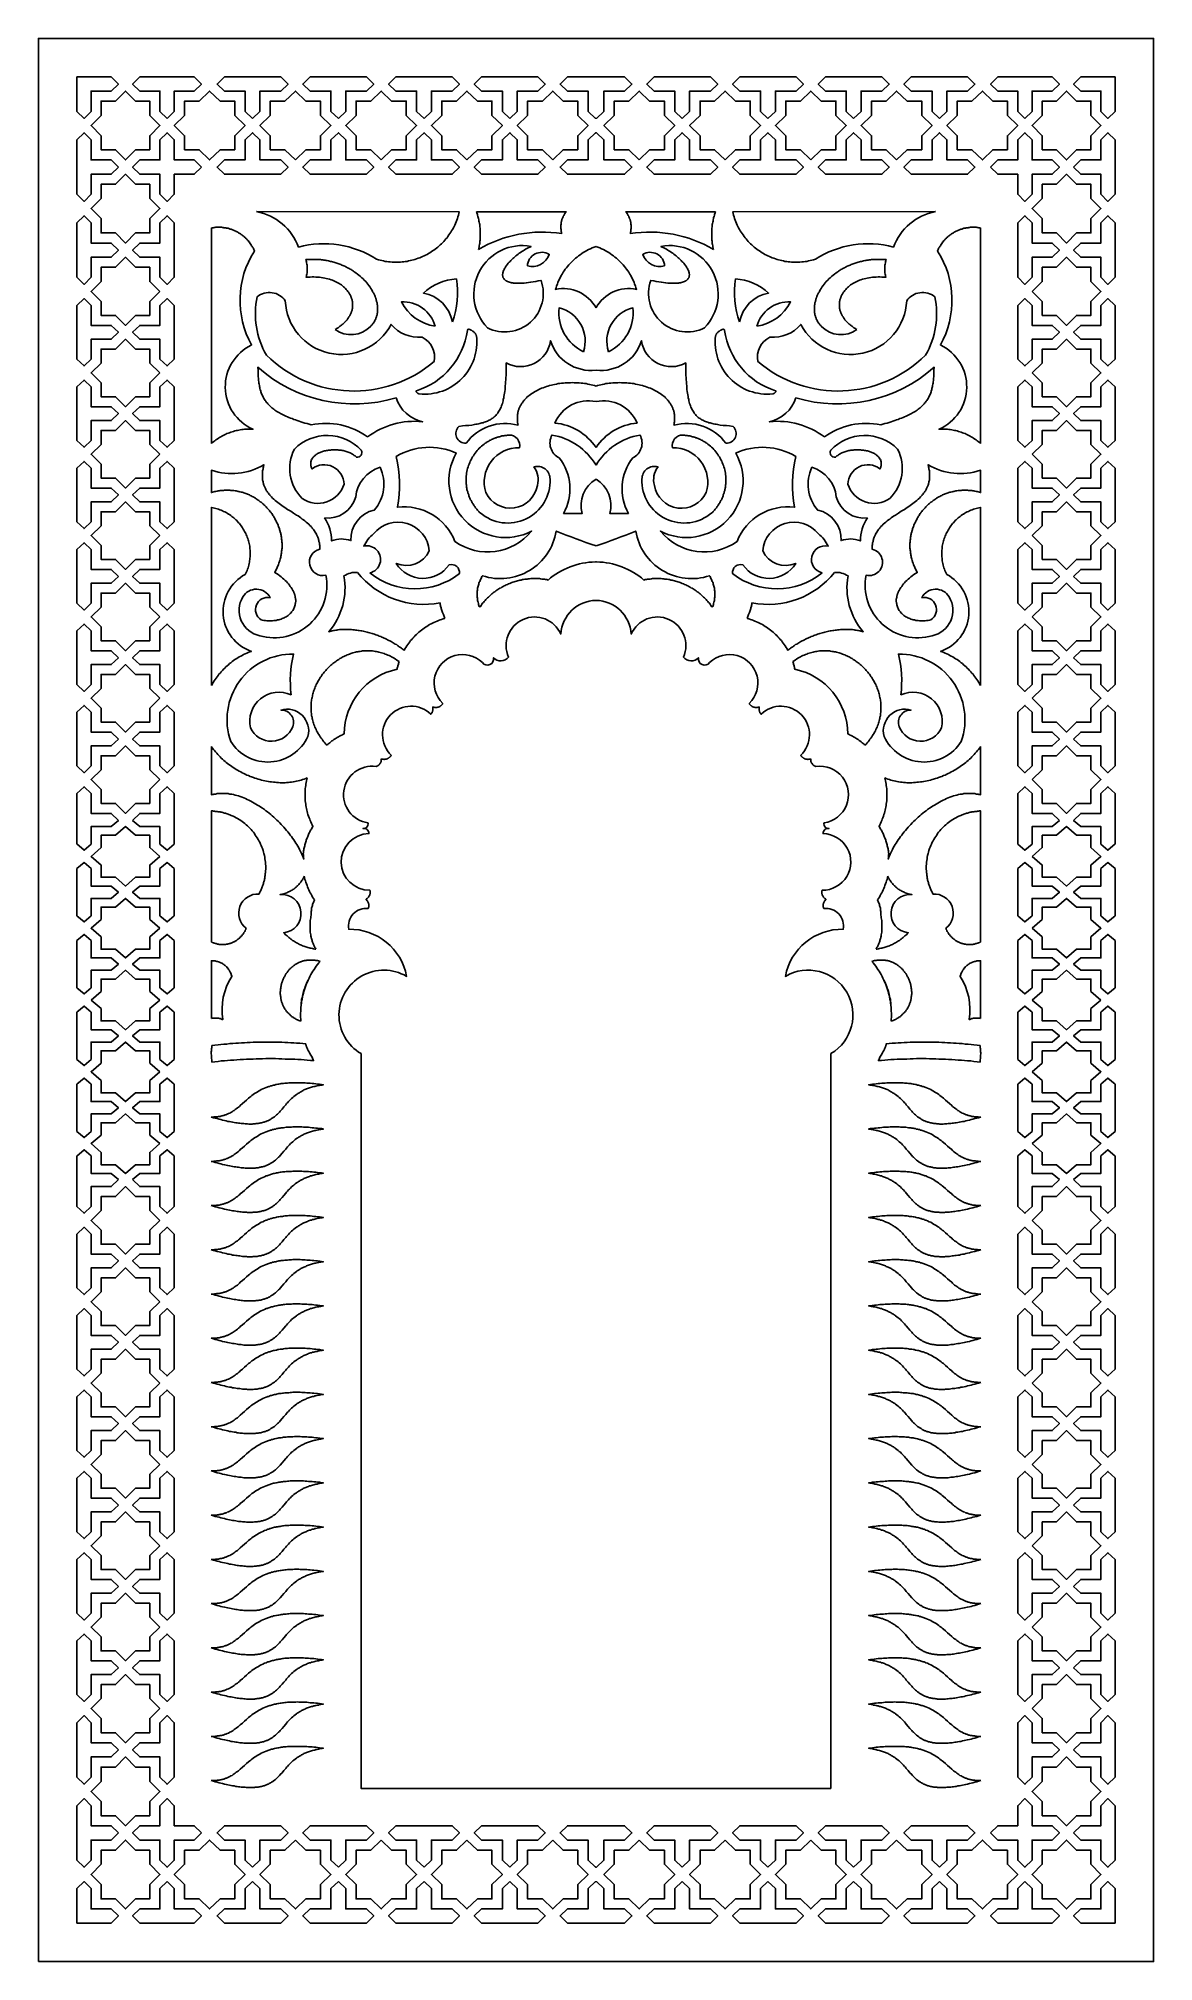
# Model space of a CAD drawing. Extents: x -290 to 290, y -500 to 500.
import ezdxf

# ---------------------------------------------------------------- set-up
doc = ezdxf.new("R2010")
doc.units = 0
doc.layers.add('LAYER_1', color=18, linetype='CONTINUOUS')

msp = doc.modelspace()

# ---------------------------------------------------------------- linework, layer by layer
at = {"layer": 'LAYER_1'}
for points in [[(-290, -500), (290, -500), (290, 500), (-290, 500)], [(-270, 478.2), (-270, 476.3), (-270, 462.1), (-266.3, 458.4), (-262.6, 462.1), (-262.6, 472.6), (-252.1, 472.6), (-248.4, 476.3), (-252.1, 480), (-262.6, 480), (-270, 480), (-270, 476.8)], [(-223.1, 458.4), (-226.8, 462.1), (-226.8, 472.6), (-237.3, 472.6), (-241, 476.3), (-237.3, 480), (-226.8, 480), (-223.1, 480), (-219.4, 480), (-209, 480), (-205.2, 476.3), (-209, 472.6), (-219.4, 472.6), (-219.4, 462.1)], [(-178.6, 458.4), (-182.5, 462.1), (-182.5, 472.6), (-193.3, 472.6), (-197.1, 476.3), (-193.3, 480), (-182.5, 480), (-178.6, 480), (-174.8, 480), (-164, 480), (-160.2, 476.3), (-164, 472.6), (-174.8, 472.6), (-174.8, 462.1)], [(-134, 458.4), (-137.9, 462.1), (-137.9, 472.6), (-148.7, 472.6), (-152.5, 476.3), (-148.7, 480), (-137.9, 480), (-134, 480), (-130.2, 480), (-119.4, 480), (-115.6, 476.3), (-119.4, 472.6), (-130.2, 472.6), (-130.2, 462.1)], [(-89.4, 458.4), (-93.3, 462.1), (-93.3, 472.6), (-104.1, 472.6), (-107.9, 476.3), (-104.1, 480), (-93.3, 480), (-89.4, 480), (-85.6, 480), (-74.8, 480), (-71, 476.3), (-74.8, 472.6), (-85.6, 472.6), (-85.6, 462.1)], [(-44.8, 458.4), (-48.7, 462.1), (-48.7, 472.6), (-59.5, 472.6), (-63.3, 476.3), (-59.5, 480), (-48.7, 480), (-44.8, 480), (-41, 480), (-30.2, 480), (-26.4, 476.3), (-30.2, 472.6), (-41, 472.6), (-41, 462.1)], [(44.8, 458.4), (48.7, 462.1), (48.7, 472.6), (59.5, 472.6), (63.3, 476.3), (59.5, 480), (48.7, 480), (44.8, 480), (41, 480), (30.2, 480), (26.4, 476.3), (30.2, 472.6), (41, 472.6), (41, 462.1)], [(89.4, 458.4), (93.3, 462.1), (93.3, 472.6), (104.1, 472.6), (107.9, 476.3), (104.1, 480), (93.3, 480), (89.4, 480), (85.6, 480), (74.8, 480), (71, 476.3), (74.8, 472.6), (85.6, 472.6), (85.6, 462.1)], [(134, 458.4), (137.9, 462.1), (137.9, 472.6), (148.7, 472.6), (152.5, 476.3), (148.7, 480), (137.9, 480), (134, 480), (130.2, 480), (119.4, 480), (115.6, 476.3), (119.4, 472.6), (130.2, 472.6), (130.2, 462.1)], [(178.6, 458.4), (182.5, 462.1), (182.5, 472.6), (193.3, 472.6), (197.1, 476.3), (193.3, 480), (182.5, 480), (178.6, 480), (174.8, 480), (164, 480), (160.2, 476.3), (164, 472.6), (174.8, 472.6), (174.8, 462.1)], [(223.1, 458.4), (226.8, 462.1), (226.8, 472.6), (237.3, 472.6), (241, 476.3), (237.3, 480), (226.8, 480), (223.1, 480), (219.4, 480), (209, 480), (205.2, 476.3), (209, 472.6), (219.4, 472.6), (219.4, 462.1)], [(270, 478.2), (270, 476.3), (270, 462.1), (266.3, 458.4), (262.6, 462.1), (262.6, 472.6), (252.1, 472.6), (248.4, 476.3), (252.1, 480), (262.6, 480), (270, 480), (270, 476.8)], [(-249.9, 467.4), (-257.4, 467.4), (-257.4, 460), (-262.6, 454.7), (-257.4, 449.4), (-257.4, 442.1), (-249.9, 442.1), (-244.7, 436.8), (-239.5, 442.1), (-232.1, 442.1), (-232.1, 449.4), (-226.8, 454.7), (-232.1, 460), (-232.1, 467.4), (-239.5, 467.4), (-244.7, 472.6)], [(-195.5, 467.4), (-187.9, 467.4), (-187.9, 460), (-182.5, 454.7), (-187.9, 449.4), (-187.9, 442.1), (-195.5, 442.1), (-201, 436.8), (-206.4, 442.1), (-214, 442.1), (-214, 449.4), (-219.4, 454.7), (-214, 460), (-214, 467.4), (-206.4, 467.4), (-201, 472.6)], [(-156.3, 436.8), (-161.8, 442.1), (-169.4, 442.1), (-169.4, 449.4), (-174.8, 454.7), (-169.4, 460), (-169.4, 467.4), (-161.8, 467.4), (-156.3, 472.6), (-150.9, 467.4), (-143.3, 467.4), (-143.3, 460), (-137.9, 454.7), (-143.3, 449.4), (-143.3, 442.1), (-150.9, 442.1)], [(-111.7, 436.8), (-117.2, 442.1), (-124.8, 442.1), (-124.8, 449.4), (-130.2, 454.7), (-124.8, 460), (-124.8, 467.4), (-117.2, 467.4), (-111.7, 472.6), (-106.3, 467.4), (-98.7, 467.4), (-98.7, 460), (-93.3, 454.7), (-98.7, 449.4), (-98.7, 442.1), (-106.3, 442.1)], [(-67.1, 436.8), (-72.5, 442.1), (-80.2, 442.1), (-80.2, 449.4), (-85.6, 454.7), (-80.2, 460), (-80.2, 467.4), (-72.5, 467.4), (-67.1, 472.6), (-61.7, 467.4), (-54.1, 467.4), (-54.1, 460), (-48.7, 454.7), (-54.1, 449.4), (-54.1, 442.1), (-61.7, 442.1)], [(-22.5, 436.8), (-27.9, 442.1), (-35.6, 442.1), (-35.6, 449.4), (-41, 454.7), (-35.6, 460), (-35.6, 467.4), (-27.9, 467.4), (-22.5, 472.6), (-17.1, 467.4), (-9.5, 467.4), (-9.5, 460), (-4.1, 454.7), (-9.5, 449.4), (-9.5, 442.1), (-17.1, 442.1)], [(22.5, 436.8), (27.9, 442.1), (35.6, 442.1), (35.6, 449.4), (41, 454.7), (35.6, 460), (35.6, 467.4), (27.9, 467.4), (22.5, 472.6), (17.1, 467.4), (9.5, 467.4), (9.5, 460), (4.1, 454.7), (9.5, 449.4), (9.5, 442.1), (17.1, 442.1)], [(67.1, 436.8), (72.5, 442.1), (80.2, 442.1), (80.2, 449.4), (85.6, 454.7), (80.2, 460), (80.2, 467.4), (72.5, 467.4), (67.1, 472.6), (61.7, 467.4), (54.1, 467.4), (54.1, 460), (48.7, 454.7), (54.1, 449.4), (54.1, 442.1), (61.7, 442.1)], [(111.7, 436.8), (117.2, 442.1), (124.8, 442.1), (124.8, 449.4), (130.2, 454.7), (124.8, 460), (124.8, 467.4), (117.2, 467.4), (111.7, 472.6), (106.3, 467.4), (98.7, 467.4), (98.7, 460), (93.3, 454.7), (98.7, 449.4), (98.7, 442.1), (106.3, 442.1)], [(156.3, 436.8), (161.8, 442.1), (169.4, 442.1), (169.4, 449.4), (174.8, 454.7), (169.4, 460), (169.4, 467.4), (161.8, 467.4), (156.3, 472.6), (150.9, 467.4), (143.3, 467.4), (143.3, 460), (137.9, 454.7), (143.3, 449.4), (143.3, 442.1), (150.9, 442.1)], [(195.5, 467.4), (187.9, 467.4), (187.9, 460), (182.5, 454.7), (187.9, 449.4), (187.9, 442.1), (195.5, 442.1), (201, 436.8), (206.4, 442.1), (214, 442.1), (214, 449.4), (219.4, 454.7), (214, 460), (214, 467.4), (206.4, 467.4), (201, 472.6)], [(249.9, 467.4), (257.4, 467.4), (257.4, 460), (262.6, 454.7), (257.4, 449.4), (257.4, 442.1), (249.9, 442.1), (244.7, 436.8), (239.5, 442.1), (232.1, 442.1), (232.1, 449.4), (226.8, 454.7), (232.1, 460), (232.1, 467.4), (239.5, 467.4), (244.7, 472.6)], [(-248.4, 433.1), (-252.1, 436.8), (-262.6, 436.8), (-262.6, 447.3), (-266.3, 451), (-270, 447.3), (-270, 433.1), (-270, 419), (-266.3, 415.3), (-262.6, 419), (-262.6, 429.4), (-252.1, 429.4)], [(-205.2, 433.1), (-209, 436.8), (-219.4, 436.8), (-219.4, 447.3), (-223.1, 451), (-226.8, 447.3), (-226.8, 436.8), (-237.3, 436.8), (-241, 433.1), (-237.3, 429.4), (-226.8, 429.4), (-226.8, 419), (-223.1, 415.3), (-219.4, 419), (-219.4, 429.4), (-209, 429.4)], [(-178.6, 451), (-178.6, 451), (-182.5, 447.3), (-182.5, 436.8), (-193.3, 436.8), (-197.1, 433.1), (-193.3, 429.4), (-192.3, 429.4), (-178.6, 429.4), (-165, 429.4), (-164, 429.4), (-160.2, 433.1), (-164, 436.8), (-174.8, 436.8), (-174.8, 447.3), (-178.6, 451)], [(-134, 451), (-134, 451), (-137.9, 447.3), (-137.9, 436.8), (-148.7, 436.8), (-152.5, 433.1), (-148.7, 429.4), (-143.5, 429.4), (-119.4, 429.4), (-115.6, 433.1), (-119.4, 436.8), (-130.2, 436.8), (-130.2, 447.3), (-134, 451)], [(-89.4, 451), (-89.4, 451), (-93.3, 447.3), (-93.3, 436.8), (-104.1, 436.8), (-107.9, 433.1), (-104.1, 429.4), (-89.4, 429.4), (-74.8, 429.4), (-71, 433.1), (-74.8, 436.8), (-85.6, 436.8), (-85.6, 447.3), (-89.4, 451)], [(-44.8, 451), (-44.8, 451), (-48.7, 447.3), (-48.7, 436.8), (-59.5, 436.8), (-63.3, 433.1), (-59.5, 429.4), (-35.4, 429.4), (-30.2, 429.4), (-26.4, 433.1), (-30.2, 436.8), (-41, 436.8), (-41, 447.3), (-44.8, 451)], [(44.8, 451), (44.8, 451), (48.7, 447.3), (48.7, 436.8), (59.5, 436.8), (63.3, 433.1), (59.5, 429.4), (35.4, 429.4), (30.2, 429.4), (26.4, 433.1), (30.2, 436.8), (41, 436.8), (41, 447.3), (44.8, 451)], [(89.4, 451), (89.4, 451), (93.3, 447.3), (93.3, 436.8), (104.1, 436.8), (107.9, 433.1), (104.1, 429.4), (89.4, 429.4), (74.8, 429.4), (71, 433.1), (74.8, 436.8), (85.6, 436.8), (85.6, 447.3), (89.4, 451)], [(134, 451), (134, 451), (137.9, 447.3), (137.9, 436.8), (148.7, 436.8), (152.5, 433.1), (148.7, 429.4), (143.5, 429.4), (119.4, 429.4), (115.6, 433.1), (119.4, 436.8), (130.2, 436.8), (130.2, 447.3), (134, 451)], [(178.6, 451), (178.6, 451), (182.5, 447.3), (182.5, 436.8), (193.3, 436.8), (197.1, 433.1), (193.3, 429.4), (192.3, 429.4), (178.6, 429.4), (165, 429.4), (164, 429.4), (160.2, 433.1), (164, 436.8), (174.8, 436.8), (174.8, 447.3), (178.6, 451)], [(205.2, 433.1), (209, 436.8), (219.4, 436.8), (219.4, 447.3), (223.1, 451), (226.8, 447.3), (226.8, 436.8), (237.3, 436.8), (241, 433.1), (237.3, 429.4), (226.8, 429.4), (226.8, 419), (223.1, 415.3), (219.4, 419), (219.4, 429.4), (209, 429.4)], [(248.4, 433.1), (252.1, 436.8), (262.6, 436.8), (262.6, 447.3), (266.3, 451), (270, 447.3), (270, 433.1), (270, 419), (266.3, 415.3), (262.6, 419), (262.6, 429.4), (252.1, 429.4)], [(-249.9, 398.9), (-257.4, 398.9), (-257.4, 406.3), (-262.6, 411.5), (-257.4, 416.8), (-257.4, 424.2), (-249.9, 424.2), (-244.7, 429.4), (-239.5, 424.2), (-232.1, 424.2), (-232.1, 416.8), (-226.8, 411.5), (-232.1, 406.3), (-232.1, 398.9), (-239.5, 398.9), (-244.7, 393.6)], [(249.9, 398.9), (257.4, 398.9), (257.4, 406.3), (262.6, 411.5), (257.4, 416.8), (257.4, 424.2), (249.9, 424.2), (244.7, 429.4), (239.5, 424.2), (232.1, 424.2), (232.1, 416.8), (226.8, 411.5), (232.1, 406.3), (232.1, 398.9), (239.5, 398.9), (244.7, 393.6)], [(-248.4, 389.9), (-248.4, 389.9), (-252.1, 393.6), (-262.6, 393.6), (-262.6, 404.1), (-266.3, 407.8), (-270, 404.1), (-270, 389.9), (-270, 375.8), (-266.3, 372.1), (-262.6, 375.8), (-262.6, 386.2), (-252.1, 386.2), (-248.4, 389.9)], [(-219.4, 389.9), (-219.4, 393.6), (-219.4, 393.6), (-219.4, 404.1), (-223.1, 407.8), (-223.1, 407.8), (-223.1, 407.8), (-226.8, 404.1), (-226.8, 393.6), (-237.3, 393.6), (-241, 389.9), (-237.3, 386.2), (-226.8, 386.2), (-226.8, 375.8), (-223.1, 372.1), (-223.1, 372.1), (-223.1, 372.1), (-219.4, 375.8), (-219.4, 386.2), (-219.4, 386.2)], [(219.4, 389.9), (219.4, 393.6), (219.4, 393.6), (219.4, 404.1), (223.1, 407.8), (223.1, 407.8), (223.1, 407.8), (226.8, 404.1), (226.8, 393.6), (237.3, 393.6), (241, 389.9), (237.3, 386.2), (226.8, 386.2), (226.8, 375.8), (223.1, 372.1), (223.1, 372.1), (223.1, 372.1), (219.4, 375.8), (219.4, 386.2), (219.4, 386.2)], [(248.4, 389.9), (248.4, 389.9), (252.1, 393.6), (262.6, 393.6), (262.6, 404.1), (266.3, 407.8), (270, 404.1), (270, 389.9), (270, 375.8), (266.3, 372.1), (262.6, 375.8), (262.6, 386.2), (252.1, 386.2), (248.4, 389.9)], [(-226.8, 368.4), (-232.1, 373.6), (-232.1, 381), (-239.5, 381), (-244.7, 386.2), (-249.9, 381), (-257.4, 381), (-257.4, 373.6), (-262.6, 368.4), (-257.4, 363.2), (-257.4, 356), (-249.9, 356), (-244.7, 350.8), (-239.5, 356), (-232.1, 356), (-232.1, 363.2)], [(226.8, 368.4), (232.1, 373.6), (232.1, 381), (239.5, 381), (244.7, 386.2), (249.9, 381), (257.4, 381), (257.4, 373.6), (262.6, 368.4), (257.4, 363.2), (257.4, 356), (249.9, 356), (244.7, 350.8), (239.5, 356), (232.1, 356), (232.1, 363.2)], [(-248.4, 347.2), (-248.4, 347.2), (-252.1, 350.8), (-262.6, 350.8), (-262.6, 361.1), (-266.3, 364.7), (-270, 361.1), (-270, 347.2), (-270, 333.3), (-266.3, 329.7), (-262.6, 333.3), (-262.6, 343.6), (-252.1, 343.6), (-248.4, 347.2)], [(-219.4, 347.2), (-219.4, 350.8), (-219.4, 350.8), (-219.4, 361.1), (-223.1, 364.7), (-223.1, 364.7), (-223.1, 364.7), (-226.8, 361.1), (-226.8, 350.8), (-237.3, 350.8), (-241, 347.2), (-237.3, 343.6), (-226.8, 343.6), (-226.8, 333.3), (-223.1, 329.7), (-223.1, 329.7), (-223.1, 329.7), (-219.4, 333.3), (-219.4, 343.6), (-219.4, 343.6)], [(219.4, 347.2), (219.4, 350.8), (219.4, 350.8), (219.4, 361.1), (223.1, 364.7), (223.1, 364.7), (223.1, 364.7), (226.8, 361.1), (226.8, 350.8), (237.3, 350.8), (241, 347.2), (237.3, 343.6), (226.8, 343.6), (226.8, 333.3), (223.1, 329.7), (223.1, 329.7), (223.1, 329.7), (219.4, 333.3), (219.4, 343.6), (219.4, 343.6)], [(248.4, 347.2), (248.4, 347.2), (252.1, 350.8), (262.6, 350.8), (262.6, 361.1), (266.3, 364.7), (270, 361.1), (270, 347.2), (270, 333.3), (266.3, 329.7), (262.6, 333.3), (262.6, 343.6), (252.1, 343.6), (248.4, 347.2)], [(-226.8, 326.1), (-232.1, 331.2), (-232.1, 338.5), (-239.5, 338.5), (-244.7, 343.6), (-249.9, 338.5), (-257.4, 338.5), (-257.4, 331.2), (-262.6, 326.1), (-257.4, 320.9), (-257.4, 313.7), (-249.9, 313.7), (-244.7, 308.5), (-239.5, 313.7), (-232.1, 313.7), (-232.1, 320.9)], [(226.8, 326.1), (232.1, 331.2), (232.1, 338.5), (239.5, 338.5), (244.7, 343.6), (249.9, 338.5), (257.4, 338.5), (257.4, 331.2), (262.6, 326.1), (257.4, 320.9), (257.4, 313.7), (249.9, 313.7), (244.7, 308.5), (239.5, 313.7), (232.1, 313.7), (232.1, 320.9)], [(-248.4, 304.9), (-248.4, 304.9), (-252.1, 308.5), (-262.6, 308.5), (-262.6, 318.8), (-266.3, 322.4), (-270, 318.8), (-270, 304.9), (-270, 291), (-266.3, 287.4), (-262.6, 291), (-262.6, 301.3), (-252.1, 301.3), (-248.4, 304.9)], [(-219.4, 304.9), (-219.4, 308.5), (-219.4, 308.5), (-219.4, 318.8), (-223.1, 322.4), (-223.1, 322.4), (-223.1, 322.4), (-226.8, 318.8), (-226.8, 308.5), (-237.3, 308.5), (-241, 304.9), (-237.3, 301.3), (-226.8, 301.3), (-226.8, 291), (-223.1, 287.4), (-223.1, 287.4), (-223.1, 287.4), (-219.4, 291), (-219.4, 301.3), (-219.4, 301.3)], [(219.4, 304.9), (219.4, 308.5), (219.4, 308.5), (219.4, 318.8), (223.1, 322.4), (223.1, 322.4), (223.1, 322.4), (226.8, 318.8), (226.8, 308.5), (237.3, 308.5), (241, 304.9), (237.3, 301.3), (226.8, 301.3), (226.8, 291), (223.1, 287.4), (223.1, 287.4), (223.1, 287.4), (219.4, 291), (219.4, 301.3), (219.4, 301.3)], [(248.4, 304.9), (248.4, 304.9), (252.1, 308.5), (262.6, 308.5), (262.6, 318.8), (266.3, 322.4), (270, 318.8), (270, 304.9), (270, 291), (266.3, 287.4), (262.6, 291), (262.6, 301.3), (252.1, 301.3), (248.4, 304.9)], [(-226.8, 283.8), (-232.1, 288.9), (-232.1, 296.2), (-239.5, 296.2), (-244.7, 301.3), (-249.9, 296.2), (-257.4, 296.2), (-257.4, 288.9), (-262.6, 283.8), (-257.4, 278.6), (-257.4, 271.4), (-249.9, 271.4), (-244.7, 266.2), (-239.5, 271.4), (-232.1, 271.4), (-232.1, 278.6)], [(226.8, 283.8), (232.1, 288.9), (232.1, 296.2), (239.5, 296.2), (244.7, 301.3), (249.9, 296.2), (257.4, 296.2), (257.4, 288.9), (262.6, 283.8), (257.4, 278.6), (257.4, 271.4), (249.9, 271.4), (244.7, 266.2), (239.5, 271.4), (232.1, 271.4), (232.1, 278.6)], [(-248.4, 262.6), (-248.4, 262.6), (-252.1, 266.2), (-262.6, 266.2), (-262.6, 276.5), (-266.3, 280.1), (-270, 276.5), (-270, 262.6), (-270, 248.7), (-266.3, 245.1), (-262.6, 248.7), (-262.6, 259), (-252.1, 259), (-248.4, 262.6)], [(-219.4, 262.6), (-219.4, 266.2), (-219.4, 266.2), (-219.4, 276.5), (-223.1, 280.1), (-223.1, 280.1), (-223.1, 280.1), (-226.8, 276.5), (-226.8, 266.2), (-237.3, 266.2), (-241, 262.6), (-237.3, 259), (-226.8, 259), (-226.8, 248.7), (-223.1, 245.1), (-223.1, 245.1), (-223.1, 245.1), (-219.4, 248.7), (-219.4, 259), (-219.4, 259)], [(219.4, 262.6), (219.4, 266.2), (219.4, 266.2), (219.4, 276.5), (223.1, 280.1), (223.1, 280.1), (223.1, 280.1), (226.8, 276.5), (226.8, 266.2), (237.3, 266.2), (241, 262.6), (237.3, 259), (226.8, 259), (226.8, 248.7), (223.1, 245.1), (223.1, 245.1), (223.1, 245.1), (219.4, 248.7), (219.4, 259), (219.4, 259)], [(248.4, 262.6), (248.4, 262.6), (252.1, 266.2), (262.6, 266.2), (262.6, 276.5), (266.3, 280.1), (270, 276.5), (270, 262.6), (270, 248.7), (266.3, 245.1), (262.6, 248.7), (262.6, 259), (252.1, 259), (248.4, 262.6)], [(-226.8, 241.5), (-232.1, 246.6), (-232.1, 253.9), (-239.5, 253.9), (-244.7, 259), (-249.9, 253.9), (-257.4, 253.9), (-257.4, 246.6), (-262.6, 241.5), (-257.4, 236.3), (-257.4, 229.1), (-249.9, 229.1), (-244.7, 223.9), (-239.5, 229.1), (-232.1, 229.1), (-232.1, 236.3)], [(226.8, 241.5), (232.1, 246.6), (232.1, 253.9), (239.5, 253.9), (244.7, 259), (249.9, 253.9), (257.4, 253.9), (257.4, 246.6), (262.6, 241.5), (257.4, 236.3), (257.4, 229.1), (249.9, 229.1), (244.7, 223.9), (239.5, 229.1), (232.1, 229.1), (232.1, 236.3)], [(-248.4, 220.3), (-248.4, 220.3), (-252.1, 223.9), (-262.6, 223.9), (-262.6, 234.2), (-266.3, 237.8), (-270, 234.2), (-270, 220.3), (-270, 206.4), (-266.3, 202.8), (-262.6, 206.4), (-262.6, 216.7), (-252.1, 216.7), (-248.4, 220.3)], [(-219.4, 220.3), (-219.4, 223.9), (-219.4, 223.9), (-219.4, 234.2), (-223.1, 237.8), (-223.1, 237.8), (-223.1, 237.8), (-226.8, 234.2), (-226.8, 223.9), (-237.3, 223.9), (-241, 220.3), (-237.3, 216.7), (-226.8, 216.7), (-226.8, 206.4), (-223.1, 202.8), (-223.1, 202.8), (-223.1, 202.8), (-219.4, 206.4), (-219.4, 216.7), (-219.4, 216.7)], [(219.4, 220.3), (219.4, 223.9), (219.4, 223.9), (219.4, 234.2), (223.1, 237.8), (223.1, 237.8), (223.1, 237.8), (226.8, 234.2), (226.8, 223.9), (237.3, 223.9), (241, 220.3), (237.3, 216.7), (226.8, 216.7), (226.8, 206.4), (223.1, 202.8), (223.1, 202.8), (223.1, 202.8), (219.4, 206.4), (219.4, 216.7), (219.4, 216.7)], [(248.4, 220.3), (248.4, 220.3), (252.1, 223.9), (262.6, 223.9), (262.6, 234.2), (266.3, 237.8), (270, 234.2), (270, 220.3), (270, 206.4), (266.3, 202.8), (262.6, 206.4), (262.6, 216.7), (252.1, 216.7), (248.4, 220.3)], [(-226.8, 199.2), (-232.1, 204.3), (-232.1, 211.6), (-239.5, 211.6), (-244.7, 216.7), (-249.9, 211.6), (-257.4, 211.6), (-257.4, 204.3), (-262.6, 199.2), (-257.4, 194), (-257.4, 186.8), (-249.9, 186.8), (-244.7, 181.6), (-239.5, 186.8), (-232.1, 186.8), (-232.1, 194)], [(226.8, 199.2), (232.1, 204.3), (232.1, 211.6), (239.5, 211.6), (244.7, 216.7), (249.9, 211.6), (257.4, 211.6), (257.4, 204.3), (262.6, 199.2), (257.4, 194), (257.4, 186.8), (249.9, 186.8), (244.7, 181.6), (239.5, 186.8), (232.1, 186.8), (232.1, 194)], [(-248.4, 178), (-248.4, 178), (-252.1, 181.6), (-262.6, 181.6), (-262.6, 191.9), (-266.3, 195.5), (-270, 191.9), (-270, 178), (-270, 164.1), (-266.3, 160.5), (-262.6, 164.1), (-262.6, 174.4), (-252.1, 174.4), (-248.4, 178)], [(-219.4, 178), (-219.4, 181.6), (-219.4, 181.6), (-219.4, 191.9), (-223.1, 195.5), (-223.1, 195.5), (-223.1, 195.5), (-226.8, 191.9), (-226.8, 181.6), (-237.3, 181.6), (-241, 178), (-237.3, 174.4), (-226.8, 174.4), (-226.8, 164.1), (-223.1, 160.5), (-223.1, 160.5), (-223.1, 160.5), (-219.4, 164.1), (-219.4, 174.4), (-219.4, 174.4)], [(219.4, 178), (219.4, 181.6), (219.4, 181.6), (219.4, 191.9), (223.1, 195.5), (223.1, 195.5), (223.1, 195.5), (226.8, 191.9), (226.8, 181.6), (237.3, 181.6), (241, 178), (237.3, 174.4), (226.8, 174.4), (226.8, 164.1), (223.1, 160.5), (223.1, 160.5), (223.1, 160.5), (219.4, 164.1), (219.4, 174.4), (219.4, 174.4)], [(248.4, 178), (248.4, 178), (252.1, 181.6), (262.6, 181.6), (262.6, 191.9), (266.3, 195.5), (270, 191.9), (270, 178), (270, 164.1), (266.3, 160.5), (262.6, 164.1), (262.6, 174.4), (252.1, 174.4), (248.4, 178)], [(-226.8, 156.9), (-232.1, 162), (-232.1, 169.3), (-239.5, 169.3), (-244.7, 174.4), (-249.9, 169.3), (-257.4, 169.3), (-257.4, 162), (-262.6, 156.9), (-257.4, 151.7), (-257.4, 144.5), (-249.9, 144.5), (-244.7, 139.3), (-239.5, 144.5), (-232.1, 144.5), (-232.1, 151.7)], [(226.8, 156.9), (232.1, 162), (232.1, 169.3), (239.5, 169.3), (244.7, 174.4), (249.9, 169.3), (257.4, 169.3), (257.4, 162), (262.6, 156.9), (257.4, 151.7), (257.4, 144.5), (249.9, 144.5), (244.7, 139.3), (239.5, 144.5), (232.1, 144.5), (232.1, 151.7)], [(-248.4, 135.7), (-248.4, 135.7), (-252.1, 139.3), (-262.6, 139.3), (-262.6, 149.6), (-266.3, 153.2), (-270, 149.6), (-270, 135.7), (-270, 121.8), (-266.3, 118.2), (-262.6, 121.8), (-262.6, 132.1), (-252.1, 132.1), (-248.4, 135.7)], [(-219.4, 135.7), (-219.4, 139.3), (-219.4, 139.3), (-219.4, 149.6), (-223.1, 153.2), (-223.1, 153.2), (-223.1, 153.2), (-226.8, 149.6), (-226.8, 139.3), (-237.3, 139.3), (-241, 135.7), (-237.3, 132.1), (-226.8, 132.1), (-226.8, 121.8), (-223.1, 118.2), (-223.1, 118.2), (-223.1, 118.2), (-219.4, 121.8), (-219.4, 132.1), (-219.4, 132.1)], [(219.4, 135.7), (219.4, 139.3), (219.4, 139.3), (219.4, 149.6), (223.1, 153.2), (223.1, 153.2), (223.1, 153.2), (226.8, 149.6), (226.8, 139.3), (237.3, 139.3), (241, 135.7), (237.3, 132.1), (226.8, 132.1), (226.8, 121.8), (223.1, 118.2), (223.1, 118.2), (223.1, 118.2), (219.4, 121.8), (219.4, 132.1), (219.4, 132.1)], [(248.4, 135.7), (248.4, 135.7), (252.1, 139.3), (262.6, 139.3), (262.6, 149.6), (266.3, 153.2), (270, 149.6), (270, 135.7), (270, 121.8), (266.3, 118.2), (262.6, 121.8), (262.6, 132.1), (252.1, 132.1), (248.4, 135.7)], [(-226.8, 114.6), (-232.1, 119.7), (-232.1, 127), (-239.5, 127), (-244.7, 132.1), (-249.9, 127), (-257.4, 127), (-257.4, 119.7), (-262.6, 114.6), (-257.4, 109.4), (-257.4, 102.2), (-249.9, 102.2), (-244.7, 97), (-239.5, 102.2), (-232.1, 102.2), (-232.1, 109.4)], [(226.8, 114.6), (232.1, 119.7), (232.1, 127), (239.5, 127), (244.7, 132.1), (249.9, 127), (257.4, 127), (257.4, 119.7), (262.6, 114.6), (257.4, 109.4), (257.4, 102.2), (249.9, 102.2), (244.7, 97), (239.5, 102.2), (232.1, 102.2), (232.1, 109.4)], [(-226.8, 74.7), (-232.1, 70.2), (-232.1, 63.8), (-239.5, 63.8), (-244.7, 59.2), (-249.9, 63.8), (-257.4, 63.8), (-257.4, 70.2), (-262.6, 74.7), (-257.4, 79.3), (-257.4, 85.7), (-249.9, 85.7), (-244.7, 90.2), (-239.5, 85.7), (-232.1, 85.7), (-232.1, 79.3)], [(226.8, 74.7), (232.1, 70.2), (232.1, 63.8), (239.5, 63.8), (244.7, 59.2), (249.9, 63.8), (257.4, 63.8), (257.4, 70.2), (262.6, 74.7), (257.4, 79.3), (257.4, 85.7), (249.9, 85.7), (244.7, 90.2), (239.5, 85.7), (232.1, 85.7), (232.1, 79.3)], [(-248.4, 56), (-248.4, 56), (-252.1, 52.8), (-262.6, 52.8), (-262.6, 43.8), (-266.3, 40.6), (-270, 43.8), (-270, 56), (-270, 68.3), (-266.3, 71.5), (-262.6, 68.3), (-262.6, 59.2), (-252.1, 59.2), (-248.4, 56)], [(-219.4, 56), (-219.4, 52.8), (-219.4, 52.8), (-219.4, 43.8), (-223.1, 40.6), (-223.1, 40.6), (-223.1, 40.6), (-226.8, 43.8), (-226.8, 52.8), (-237.3, 52.8), (-241, 56), (-237.3, 59.2), (-226.8, 59.2), (-226.8, 68.3), (-223.1, 71.5), (-223.1, 71.5), (-223.1, 71.5), (-219.4, 68.3), (-219.4, 59.2), (-219.4, 59.2)], [(219.4, 56), (219.4, 52.8), (219.4, 52.8), (219.4, 43.8), (223.1, 40.6), (223.1, 40.6), (223.1, 40.6), (226.8, 43.8), (226.8, 52.8), (237.3, 52.8), (241, 56), (237.3, 59.2), (226.8, 59.2), (226.8, 68.3), (223.1, 71.5), (223.1, 71.5), (223.1, 71.5), (219.4, 68.3), (219.4, 59.2), (219.4, 59.2)], [(248.4, 56), (248.4, 56), (252.1, 52.8), (262.6, 52.8), (262.6, 43.8), (266.3, 40.6), (270, 43.8), (270, 56), (270, 68.3), (266.3, 71.5), (262.6, 68.3), (262.6, 59.2), (252.1, 59.2), (248.4, 56)], [(-226.8, 37.3), (-232.1, 32.8), (-232.1, 26.4), (-239.5, 26.4), (-244.7, 21.9), (-249.9, 26.4), (-257.4, 26.4), (-257.4, 32.8), (-262.6, 37.3), (-257.4, 41.9), (-257.4, 48.3), (-249.9, 48.3), (-244.7, 52.8), (-239.5, 48.3), (-232.1, 48.3), (-232.1, 41.9)], [(226.8, 37.3), (232.1, 32.8), (232.1, 26.4), (239.5, 26.4), (244.7, 21.9), (249.9, 26.4), (257.4, 26.4), (257.4, 32.8), (262.6, 37.3), (257.4, 41.9), (257.4, 48.3), (249.9, 48.3), (244.7, 52.8), (239.5, 48.3), (232.1, 48.3), (232.1, 41.9)], [(-248.4, 18.7), (-248.4, 18.7), (-252.1, 15.5), (-262.6, 15.5), (-262.6, 6.4), (-266.3, 3.2), (-270, 6.4), (-270, 18.7), (-270, 30.9), (-266.3, 34.1), (-262.6, 30.9), (-262.6, 21.9), (-252.1, 21.9), (-248.4, 18.7)], [(-219.4, 18.7), (-219.4, 15.5), (-219.4, 15.5), (-219.4, 6.4), (-223.1, 3.2), (-223.1, 3.2), (-223.1, 3.2), (-226.8, 6.4), (-226.8, 15.5), (-237.3, 15.5), (-241, 18.7), (-237.3, 21.9), (-226.8, 21.9), (-226.8, 30.9), (-223.1, 34.1), (-223.1, 34.1), (-223.1, 34.1), (-219.4, 30.9), (-219.4, 21.9), (-219.4, 21.9)], [(219.4, 18.7), (219.4, 15.5), (219.4, 15.5), (219.4, 6.4), (223.1, 3.2), (223.1, 3.2), (223.1, 3.2), (226.8, 6.4), (226.8, 15.5), (237.3, 15.5), (241, 18.7), (237.3, 21.9), (226.8, 21.9), (226.8, 30.9), (223.1, 34.1), (223.1, 34.1), (223.1, 34.1), (219.4, 30.9), (219.4, 21.9), (219.4, 21.9)], [(248.4, 18.7), (248.4, 18.7), (252.1, 15.5), (262.6, 15.5), (262.6, 6.4), (266.3, 3.2), (270, 6.4), (270, 18.7), (270, 30.9), (266.3, 34.1), (262.6, 30.9), (262.6, 21.9), (252.1, 21.9), (248.4, 18.7)], [(-248.4, -18.7), (-248.4, -18.7), (-252.1, -15.5), (-262.6, -15.5), (-262.6, -6.4), (-266.3, -3.2), (-270, -6.4), (-270, -18.7), (-270, -30.9), (-266.3, -34.1), (-262.6, -30.9), (-262.6, -21.9), (-252.1, -21.9), (-248.4, -18.7)], [(-219.4, -18.7), (-219.4, -15.5), (-219.4, -15.5), (-219.4, -6.4), (-223.1, -3.2), (-223.1, -3.2), (-223.1, -3.2), (-226.8, -6.4), (-226.8, -15.5), (-237.3, -15.5), (-241, -18.7), (-237.3, -21.9), (-226.8, -21.9), (-226.8, -30.9), (-223.1, -34.1), (-223.1, -34.1), (-223.1, -34.1), (-219.4, -30.9), (-219.4, -21.9), (-219.4, -21.9)], [(219.4, -18.7), (219.4, -15.5), (219.4, -15.5), (219.4, -6.4), (223.1, -3.2), (223.1, -3.2), (223.1, -3.2), (226.8, -6.4), (226.8, -15.5), (237.3, -15.5), (241, -18.7), (237.3, -21.9), (226.8, -21.9), (226.8, -30.9), (223.1, -34.1), (223.1, -34.1), (223.1, -34.1), (219.4, -30.9), (219.4, -21.9), (219.4, -21.9)], [(248.4, -18.7), (248.4, -18.7), (252.1, -15.5), (262.6, -15.5), (262.6, -6.4), (266.3, -3.2), (270, -6.4), (270, -18.7), (270, -30.9), (266.3, -34.1), (262.6, -30.9), (262.6, -21.9), (252.1, -21.9), (248.4, -18.7)], [(-226.8, -37.3), (-232.1, -32.8), (-232.1, -26.4), (-239.5, -26.4), (-244.7, -21.9), (-249.9, -26.4), (-257.4, -26.4), (-257.4, -32.8), (-262.6, -37.3), (-257.4, -41.9), (-257.4, -48.3), (-249.9, -48.3), (-244.7, -52.8), (-239.5, -48.3), (-232.1, -48.3), (-232.1, -41.9)], [(-199.8, -32.3), (-199.9, -31.2), (-200, -30.2), (-200, -29.1), (-200, -28.6), (-200.1, -28), (-200.1, -27.5), (-200.1, -27), (-200, -26.4), (-200, -25.9), (-200, -25.3), (-199.9, -24.8), (-199.8, -24.2), (-199.8, -23.7), (-198.2, -23.5), (-196.6, -23.3), (-195.1, -23.2), (-193.5, -23), (-192, -22.9), (-190.5, -22.7), (-188.9, -22.6), (-187.4, -22.5), (-185.9, -22.4), (-184.4, -22.3), (-182.9, -22.2), (-181.4, -22.1), (-179.9, -22.1), (-178.4, -22), (-176.9, -22), (-175.4, -21.9), (-173.9, -21.9), (-172.4, -21.9), (-170.9, -21.9), (-169.4, -21.9), (-167.9, -21.9), (-166.4, -21.9), (-164.9, -22), (-163.4, -22), (-161.8, -22.1), (-160.3, -22.1), (-158.8, -22.2), (-157.2, -22.3), (-155.7, -22.4), (-154.1, -22.5), (-152.5, -22.7), (-151, -22.8), (-150.9, -23.1), (-150.9, -23.3), (-150.8, -23.6), (-150.7, -23.9), (-150.6, -24.2), (-150.5, -24.4), (-150.3, -25), (-150, -25.6), (-149.7, -26.2), (-149.3, -26.8), (-149, -27.4), (-148.3, -28.6), (-148, -29.2), (-147.7, -29.7), (-147.5, -30.2), (-147.2, -30.7), (-147.1, -30.9), (-147.1, -31.1), (-147, -31.3), (-146.9, -31.5), (-148.5, -31.4), (-150.2, -31.3), (-151.8, -31.1), (-153.4, -31), (-155.1, -30.9), (-156.7, -30.8), (-158.4, -30.8), (-160, -30.7), (-161.7, -30.7), (-163.4, -30.6), (-165, -30.6), (-166.7, -30.5), (-168.4, -30.5), (-170.1, -30.5), (-171.7, -30.5), (-173.4, -30.6), (-175.1, -30.6), (-176.8, -30.6), (-178.4, -30.7), (-180.1, -30.7), (-181.8, -30.8), (-183.4, -30.9), (-185.1, -31), (-186.8, -31.1), (-188.4, -31.2), (-190.1, -31.3), (-191.7, -31.4), (-193.3, -31.6), (-195, -31.7), (-196.6, -31.9), (-198.2, -32.1)], [(199.8, -32.3), (199.9, -31.2), (200, -30.2), (200, -29.1), (200, -28.6), (200.1, -28), (200.1, -27.5), (200, -27), (200, -26.4), (200, -25.9), (200, -25.3), (199.9, -24.8), (199.8, -24.2), (199.8, -23.7), (198.2, -23.5), (196.6, -23.3), (195.1, -23.2), (193.5, -23), (192, -22.9), (190.5, -22.7), (188.9, -22.6), (187.4, -22.5), (185.9, -22.4), (184.4, -22.3), (182.9, -22.2), (181.4, -22.1), (179.9, -22.1), (178.4, -22), (176.9, -22), (175.4, -21.9), (173.9, -21.9), (172.4, -21.9), (170.9, -21.9), (169.4, -21.9), (167.9, -21.9), (166.4, -21.9), (164.9, -22), (163.4, -22), (161.8, -22.1), (160.3, -22.1), (158.8, -22.2), (157.2, -22.3), (155.7, -22.4), (154.1, -22.5), (152.5, -22.7), (150.9, -22.8), (150.9, -23.1), (150.9, -23.3), (150.8, -23.6), (150.7, -23.9), (150.6, -24.2), (150.5, -24.4), (150.3, -25), (150, -25.6), (149.7, -26.2), (149.3, -26.8), (149, -27.4), (148.3, -28.6), (148, -29.2), (147.7, -29.7), (147.5, -30.2), (147.2, -30.7), (147.1, -30.9), (147, -31.1), (147, -31.3), (146.9, -31.5), (148.5, -31.4), (150.2, -31.3), (151.8, -31.1), (153.4, -31), (155.1, -30.9), (156.7, -30.8), (158.4, -30.8), (160, -30.7), (161.7, -30.7), (163.4, -30.6), (165, -30.6), (166.7, -30.5), (168.4, -30.5), (170.1, -30.5), (171.7, -30.5), (173.4, -30.6), (175.1, -30.6), (176.8, -30.6), (178.4, -30.7), (180.1, -30.7), (181.8, -30.8), (183.4, -30.9), (185.1, -31), (186.8, -31.1), (188.4, -31.2), (190.1, -31.3), (191.7, -31.4), (193.3, -31.6), (195, -31.7), (196.6, -31.9), (198.2, -32.1)], [(226.8, -37.3), (232.1, -32.8), (232.1, -26.4), (239.5, -26.4), (244.7, -21.9), (249.9, -26.4), (257.4, -26.4), (257.4, -32.8), (262.6, -37.3), (257.4, -41.9), (257.4, -48.3), (249.9, -48.3), (244.7, -52.8), (239.5, -48.3), (232.1, -48.3), (232.1, -41.9)], [(-248.4, -56), (-248.4, -56), (-252.1, -52.8), (-262.6, -52.8), (-262.6, -43.8), (-266.3, -40.6), (-270, -43.8), (-270, -56), (-270, -68.3), (-266.3, -71.5), (-262.6, -68.3), (-262.6, -59.2), (-252.1, -59.2), (-248.4, -56)], [(-219.4, -56), (-219.4, -52.8), (-219.4, -52.8), (-219.4, -43.8), (-223.1, -40.6), (-223.1, -40.6), (-223.1, -40.6), (-226.8, -43.8), (-226.8, -52.8), (-237.3, -52.8), (-241, -56), (-237.3, -59.2), (-226.8, -59.2), (-226.8, -68.3), (-223.1, -71.5), (-223.1, -71.5), (-223.1, -71.5), (-219.4, -68.3), (-219.4, -59.2), (-219.4, -59.2)], [(-200.1, -60.9), (-199, -61.2), (-198, -61.5), (-197, -61.7), (-196, -62), (-195.1, -62.2), (-194.2, -62.4), (-193.2, -62.7), (-192.3, -62.9), (-191.5, -63.1), (-190.6, -63.2), (-189.8, -63.4), (-189, -63.5), (-188.2, -63.7), (-187.4, -63.8), (-186.6, -63.9), (-185.9, -64), (-185.2, -64.1), (-184.5, -64.2), (-183.8, -64.3), (-183.1, -64.3), (-182.4, -64.4), (-181.8, -64.4), (-181.2, -64.4), (-180.6, -64.5), (-180, -64.5), (-179.4, -64.5), (-178.8, -64.5), (-178.3, -64.4), (-177.7, -64.4), (-177.2, -64.4), (-176.7, -64.3), (-176.2, -64.3), (-175.7, -64.2), (-175.2, -64.1), (-174.8, -64), (-174.3, -63.9), (-173.9, -63.8), (-173.4, -63.7), (-173, -63.6), (-172.6, -63.5), (-172.2, -63.4), (-171.8, -63.2), (-171.5, -63.1), (-171.1, -62.9), (-170.7, -62.8), (-170.4, -62.6), (-170, -62.4), (-169.7, -62.3), (-169.4, -62.1), (-169.1, -61.9), (-168.7, -61.7), (-168.4, -61.5), (-168.1, -61.3), (-167.9, -61.1), (-167.3, -60.7), (-166.7, -60.2), (-166.2, -59.8), (-165.7, -59.3), (-165.2, -58.8), (-164.7, -58.3), (-164.2, -57.8), (-163.3, -56.7), (-162.4, -55.6), (-161.4, -54.5), (-160.9, -53.9), (-160.4, -53.4), (-159.9, -52.8), (-159.4, -52.3), (-158.9, -51.7), (-158.3, -51.2), (-157.7, -50.7), (-157.1, -50.1), (-156.4, -49.6), (-155.8, -49.1), (-155.4, -48.9), (-155.1, -48.6), (-154.7, -48.4), (-154.3, -48.2), (-153.9, -47.9), (-153.6, -47.7), (-153.2, -47.5), (-152.7, -47.3), (-152.3, -47.1), (-151.9, -46.8), (-151.4, -46.6), (-151, -46.4), (-150.5, -46.2), (-150, -46.1), (-149.5, -45.9), (-149, -45.7), (-148.5, -45.5), (-148, -45.4), (-147.4, -45.2), (-146.8, -45), (-146.3, -44.9), (-145.7, -44.8), (-145.1, -44.6), (-144.4, -44.5), (-143.8, -44.4), (-143.2, -44.3), (-142.5, -44.2), (-141.8, -44.1), (-142.8, -43.9), (-143.8, -43.8), (-144.8, -43.7), (-145.8, -43.6), (-146.8, -43.5), (-147.7, -43.4), (-148.6, -43.3), (-149.5, -43.2), (-150.4, -43.2), (-151.3, -43.1), (-152.2, -43.1), (-153, -43), (-153.8, -43), (-154.6, -43), (-155.4, -43), (-156.2, -43), (-156.9, -43), (-157.7, -43), (-158.4, -43), (-159.1, -43.1), (-159.8, -43.1), (-160.5, -43.2), (-161.2, -43.2), (-161.8, -43.3), (-162.5, -43.4), (-163.1, -43.4), (-163.7, -43.5), (-164.3, -43.6), (-164.9, -43.7), (-165.5, -43.8), (-166.1, -43.9), (-166.6, -44), (-167.2, -44.2), (-167.7, -44.3), (-168.2, -44.4), (-168.7, -44.6), (-169.3, -44.7), (-169.7, -44.9), (-170.2, -45), (-170.7, -45.2), (-171.1, -45.3), (-171.6, -45.5), (-172.5, -45.9), (-173.3, -46.2), (-174.1, -46.6), (-174.9, -47), (-175.6, -47.4), (-176.3, -47.9), (-177, -48.3), (-177.7, -48.7), (-178.3, -49.2), (-179, -49.7), (-179.6, -50.1), (-180.1, -50.6), (-180.7, -51.1), (-181.8, -52), (-182.9, -53), (-183.9, -53.9), (-185, -54.8), (-185.5, -55.3), (-186, -55.7), (-186.5, -56.1), (-187.1, -56.6), (-187.6, -57), (-188.2, -57.4), (-188.7, -57.7), (-189.3, -58.1), (-189.9, -58.5), (-190.5, -58.8), (-191.2, -59.1), (-191.8, -59.4), (-192.2, -59.5), (-192.5, -59.7), (-192.9, -59.8), (-193.2, -59.9), (-193.6, -60), (-194, -60.1), (-194.4, -60.2), (-194.7, -60.3), (-195.1, -60.4), (-195.5, -60.5), (-196, -60.6), (-196.4, -60.6), (-196.8, -60.7), (-197.2, -60.7), (-197.7, -60.8), (-198.2, -60.8), (-198.6, -60.8), (-199.1, -60.9), (-199.6, -60.9)], [(200.1, -60.9), (199, -61.2), (198, -61.5), (197, -61.7), (196, -62), (195.1, -62.2), (194.2, -62.4), (193.2, -62.7), (192.3, -62.9), (191.5, -63.1), (190.6, -63.2), (189.8, -63.4), (189, -63.5), (188.2, -63.7), (187.4, -63.8), (186.6, -63.9), (185.9, -64), (185.2, -64.1), (184.5, -64.2), (183.8, -64.3), (183.1, -64.3), (182.4, -64.4), (181.8, -64.4), (181.2, -64.4), (180.6, -64.5), (180, -64.5), (179.4, -64.5), (178.8, -64.5), (178.3, -64.4), (177.7, -64.4), (177.2, -64.4), (176.7, -64.3), (176.2, -64.3), (175.7, -64.2), (175.2, -64.1), (174.8, -64), (174.3, -63.9), (173.9, -63.8), (173.4, -63.7), (173, -63.6), (172.6, -63.5), (172.2, -63.4), (171.8, -63.2), (171.5, -63.1), (171.1, -62.9), (170.7, -62.8), (170.4, -62.6), (170, -62.4), (169.7, -62.3), (169.4, -62.1), (169.1, -61.9), (168.7, -61.7), (168.4, -61.5), (168.1, -61.3), (167.9, -61.1), (167.3, -60.7), (166.7, -60.2), (166.2, -59.8), (165.7, -59.3), (165.2, -58.8), (164.7, -58.3), (164.2, -57.8), (163.3, -56.7), (162.4, -55.6), (161.4, -54.5), (160.9, -53.9), (160.4, -53.4), (159.9, -52.8), (159.4, -52.3), (158.9, -51.7), (158.3, -51.2), (157.7, -50.7), (157.1, -50.1), (156.4, -49.6), (155.8, -49.1), (155.4, -48.9), (155.1, -48.6), (154.7, -48.4), (154.3, -48.2), (153.9, -47.9), (153.6, -47.7), (153.1, -47.5), (152.7, -47.3), (152.3, -47.1), (151.9, -46.8), (151.4, -46.6), (151, -46.4), (150.5, -46.2), (150, -46.1), (149.5, -45.9), (149, -45.7), (148.5, -45.5), (148, -45.4), (147.4, -45.2), (146.8, -45), (146.3, -44.9), (145.7, -44.8), (145.1, -44.6), (144.4, -44.5), (143.8, -44.4), (143.2, -44.3), (142.5, -44.2), (141.8, -44.1), (142.8, -43.9), (143.8, -43.8), (144.8, -43.7), (145.8, -43.6), (146.8, -43.5), (147.7, -43.4), (148.6, -43.3), (149.5, -43.2), (150.4, -43.2), (151.3, -43.1), (152.2, -43.1), (153, -43), (153.8, -43), (154.6, -43), (155.4, -43), (156.2, -43), (156.9, -43), (157.7, -43), (158.4, -43), (159.1, -43.1), (159.8, -43.1), (160.5, -43.2), (161.2, -43.2), (161.8, -43.3), (162.5, -43.4), (163.1, -43.4), (163.7, -43.5), (164.3, -43.6), (164.9, -43.7), (165.5, -43.8), (166.1, -43.9), (166.6, -44), (167.2, -44.2), (167.7, -44.3), (168.2, -44.4), (168.7, -44.6), (169.2, -44.7), (169.7, -44.9), (170.2, -45), (170.7, -45.2), (171.1, -45.3), (171.6, -45.5), (172.5, -45.9), (173.3, -46.2), (174.1, -46.6), (174.9, -47), (175.6, -47.4), (176.3, -47.9), (177, -48.3), (177.7, -48.7), (178.3, -49.2), (178.9, -49.7), (179.6, -50.1), (180.1, -50.6), (180.7, -51.1), (181.8, -52), (182.9, -53), (183.9, -53.9), (185, -54.8), (185.5, -55.3), (186, -55.7), (186.5, -56.1), (187.1, -56.6), (187.6, -57), (188.2, -57.4), (188.7, -57.7), (189.3, -58.1), (189.9, -58.5), (190.5, -58.8), (191.2, -59.1), (191.8, -59.4), (192.2, -59.5), (192.5, -59.7), (192.9, -59.8), (193.2, -59.9), (193.6, -60), (194, -60.1), (194.4, -60.2), (194.7, -60.3), (195.1, -60.4), (195.5, -60.5), (196, -60.6), (196.4, -60.6), (196.8, -60.7), (197.2, -60.7), (197.7, -60.8), (198.2, -60.8), (198.6, -60.8), (199.1, -60.9), (199.6, -60.9)], [(219.4, -56), (219.4, -52.8), (219.4, -52.8), (219.4, -43.8), (223.1, -40.6), (223.1, -40.6), (223.1, -40.6), (226.8, -43.8), (226.8, -52.8), (237.3, -52.8), (241, -56), (237.3, -59.2), (226.8, -59.2), (226.8, -68.3), (223.1, -71.5), (223.1, -71.5), (223.1, -71.5), (219.4, -68.3), (219.4, -59.2), (219.4, -59.2)], [(248.4, -56), (248.4, -56), (252.1, -52.8), (262.6, -52.8), (262.6, -43.8), (266.3, -40.6), (270, -43.8), (270, -56), (270, -68.3), (266.3, -71.5), (262.6, -68.3), (262.6, -59.2), (252.1, -59.2), (248.4, -56)], [(-226.8, -74.7), (-232.1, -70.2), (-232.1, -63.8), (-239.5, -63.8), (-244.7, -59.2), (-249.9, -63.8), (-257.4, -63.8), (-257.4, -70.2), (-262.6, -74.7), (-257.4, -79.3), (-257.4, -85.7), (-249.9, -85.7), (-244.7, -90.2), (-239.5, -85.7), (-232.1, -85.7), (-232.1, -79.3)], [(226.8, -74.7), (232.1, -70.2), (232.1, -63.8), (239.5, -63.8), (244.7, -59.2), (249.9, -63.8), (257.4, -63.8), (257.4, -70.2), (262.6, -74.7), (257.4, -79.3), (257.4, -85.7), (249.9, -85.7), (244.7, -90.2), (239.5, -85.7), (232.1, -85.7), (232.1, -79.3)], [(-200.1, -83.9), (-199, -84.2), (-198, -84.5), (-197, -84.7), (-196, -85), (-195.1, -85.2), (-194.2, -85.5), (-193.2, -85.7), (-192.3, -85.9), (-191.5, -86.1), (-190.6, -86.2), (-189.8, -86.4), (-189, -86.5), (-188.2, -86.7), (-187.4, -86.8), (-186.6, -86.9), (-185.9, -87), (-185.2, -87.1), (-184.5, -87.2), (-183.8, -87.3), (-183.1, -87.3), (-182.4, -87.4), (-181.8, -87.4), (-181.2, -87.5), (-180.6, -87.5), (-180, -87.5), (-179.4, -87.5), (-178.8, -87.5), (-178.3, -87.4), (-177.7, -87.4), (-177.2, -87.4), (-176.7, -87.3), (-176.2, -87.3), (-175.7, -87.2), (-175.2, -87.1), (-174.8, -87), (-174.3, -86.9), (-173.9, -86.8), (-173.4, -86.7), (-173, -86.6), (-172.6, -86.5), (-172.2, -86.4), (-171.8, -86.2), (-171.5, -86.1), (-171.1, -85.9), (-170.7, -85.8), (-170.4, -85.6), (-170, -85.4), (-169.7, -85.3), (-169.4, -85.1), (-169.1, -84.9), (-168.7, -84.7), (-168.4, -84.5), (-168.1, -84.3), (-167.9, -84.1), (-167.3, -83.7), (-166.7, -83.2), (-166.2, -82.8), (-165.7, -82.3), (-165.2, -81.8), (-164.7, -81.3), (-164.2, -80.8), (-163.3, -79.7), (-162.4, -78.6), (-161.4, -77.5), (-160.9, -77), (-160.4, -76.4), (-159.9, -75.8), (-159.4, -75.3), (-158.9, -74.7), (-158.3, -74.2), (-157.7, -73.7), (-157.1, -73.2), (-156.4, -72.6), (-155.8, -72.1), (-155.4, -71.9), (-155.1, -71.6), (-154.7, -71.4), (-154.3, -71.2), (-153.9, -70.9), (-153.6, -70.7), (-153.2, -70.5), (-152.7, -70.3), (-152.3, -70.1), (-151.9, -69.8), (-151.4, -69.6), (-151, -69.4), (-150.5, -69.2), (-150, -69.1), (-149.5, -68.9), (-149, -68.7), (-148.5, -68.5), (-148, -68.4), (-147.4, -68.2), (-146.8, -68), (-146.3, -67.9), (-145.7, -67.8), (-145.1, -67.6), (-144.4, -67.5), (-143.8, -67.4), (-143.2, -67.3), (-142.5, -67.2), (-141.8, -67.1), (-142.8, -66.9), (-143.8, -66.8), (-144.8, -66.7), (-145.8, -66.6), (-146.8, -66.5), (-147.7, -66.4), (-148.6, -66.3), (-149.5, -66.2), (-150.4, -66.2), (-151.3, -66.1), (-152.2, -66.1), (-153, -66), (-153.8, -66), (-154.6, -66), (-155.4, -66), (-156.2, -66), (-156.9, -66), (-157.7, -66), (-158.4, -66.1), (-159.1, -66.1), (-159.8, -66.1), (-160.5, -66.2), (-161.2, -66.2), (-161.8, -66.3), (-162.5, -66.4), (-163.1, -66.4), (-163.7, -66.5), (-164.3, -66.6), (-164.9, -66.7), (-165.5, -66.8), (-166.1, -66.9), (-166.6, -67.1), (-167.2, -67.2), (-167.7, -67.3), (-168.2, -67.4), (-168.7, -67.6), (-169.3, -67.7), (-169.7, -67.9), (-170.2, -68), (-170.7, -68.2), (-171.1, -68.4), (-171.6, -68.5), (-172.5, -68.9), (-173.3, -69.2), (-174.1, -69.6), (-174.9, -70), (-175.6, -70.4), (-176.3, -70.9), (-177, -71.3), (-177.7, -71.7), (-178.3, -72.2), (-179, -72.7), (-179.6, -73.1), (-180.1, -73.6), (-180.7, -74.1), (-181.8, -75), (-182.9, -76), (-183.9, -76.9), (-185, -77.8), (-185.5, -78.3), (-186, -78.7), (-186.5, -79.1), (-187.1, -79.6), (-187.6, -80), (-188.2, -80.4), (-188.7, -80.8), (-189.3, -81.1), (-189.9, -81.5), (-190.5, -81.8), (-191.2, -82.1), (-191.8, -82.4), (-192.2, -82.5), (-192.5, -82.7), (-192.9, -82.8), (-193.2, -82.9), (-193.6, -83), (-194, -83.1), (-194.4, -83.2), (-194.7, -83.3), (-195.1, -83.4), (-195.5, -83.5), (-196, -83.6), (-196.4, -83.6), (-196.8, -83.7), (-197.2, -83.7), (-197.7, -83.8), (-198.2, -83.8), (-198.6, -83.8), (-199.1, -83.9), (-199.6, -83.9)], [(200.1, -83.9), (199, -84.2), (198, -84.5), (197, -84.7), (196, -85), (195.1, -85.2), (194.2, -85.5), (193.2, -85.7), (192.3, -85.9), (191.5, -86.1), (190.6, -86.2), (189.8, -86.4), (189, -86.5), (188.2, -86.7), (187.4, -86.8), (186.6, -86.9), (185.9, -87), (185.2, -87.1), (184.5, -87.2), (183.8, -87.3), (183.1, -87.3), (182.4, -87.4), (181.8, -87.4), (181.2, -87.5), (180.6, -87.5), (180, -87.5), (179.4, -87.5), (178.8, -87.5), (178.3, -87.4), (177.7, -87.4), (177.2, -87.4), (176.7, -87.3), (176.2, -87.3), (175.7, -87.2), (175.2, -87.1), (174.8, -87), (174.3, -86.9), (173.9, -86.8), (173.4, -86.7), (173, -86.6), (172.6, -86.5), (172.2, -86.4), (171.8, -86.2), (171.5, -86.1), (171.1, -85.9), (170.7, -85.8), (170.4, -85.6), (170, -85.4), (169.7, -85.3), (169.4, -85.1), (169.1, -84.9), (168.7, -84.7), (168.4, -84.5), (168.1, -84.3), (167.9, -84.1), (167.3, -83.7), (166.7, -83.2), (166.2, -82.8), (165.7, -82.3), (165.2, -81.8), (164.7, -81.3), (164.2, -80.8), (163.3, -79.7), (162.4, -78.6), (161.4, -77.5), (160.9, -77), (160.4, -76.4), (159.9, -75.8), (159.4, -75.3), (158.9, -74.7), (158.3, -74.2), (157.7, -73.7), (157.1, -73.2), (156.4, -72.6), (155.8, -72.1), (155.4, -71.9), (155.1, -71.6), (154.7, -71.4), (154.3, -71.2), (153.9, -70.9), (153.6, -70.7), (153.1, -70.5), (152.7, -70.3), (152.3, -70.1), (151.9, -69.8), (151.4, -69.6), (151, -69.4), (150.5, -69.2), (150, -69.1), (149.5, -68.9), (149, -68.7), (148.5, -68.5), (148, -68.4), (147.4, -68.2), (146.8, -68), (146.3, -67.9), (145.7, -67.8), (145.1, -67.6), (144.4, -67.5), (143.8, -67.4), (143.2, -67.3), (142.5, -67.2), (141.8, -67.1), (142.8, -66.9), (143.8, -66.8), (144.8, -66.7), (145.8, -66.6), (146.8, -66.5), (147.7, -66.4), (148.6, -66.3), (149.5, -66.2), (150.4, -66.2), (151.3, -66.1), (152.2, -66.1), (153, -66), (153.8, -66), (154.6, -66), (155.4, -66), (156.2, -66), (156.9, -66), (157.7, -66), (158.4, -66.1), (159.1, -66.1), (159.8, -66.1), (160.5, -66.2), (161.2, -66.2), (161.8, -66.3), (162.5, -66.4), (163.1, -66.4), (163.7, -66.5), (164.3, -66.6), (164.9, -66.7), (165.5, -66.8), (166.1, -66.9), (166.6, -67.1), (167.2, -67.2), (167.7, -67.3), (168.2, -67.4), (168.7, -67.6), (169.2, -67.7), (169.7, -67.9), (170.2, -68), (170.7, -68.2), (171.1, -68.4), (171.6, -68.5), (172.5, -68.9), (173.3, -69.2), (174.1, -69.6), (174.9, -70), (175.6, -70.4), (176.3, -70.9), (177, -71.3), (177.7, -71.7), (178.3, -72.2), (178.9, -72.7), (179.6, -73.1), (180.1, -73.6), (180.7, -74.1), (181.8, -75), (182.9, -76), (183.9, -76.9), (185, -77.8), (185.5, -78.3), (186, -78.7), (186.5, -79.1), (187.1, -79.6), (187.6, -80), (188.2, -80.4), (188.7, -80.8), (189.3, -81.1), (189.9, -81.5), (190.5, -81.8), (191.2, -82.1), (191.8, -82.4), (192.2, -82.5), (192.5, -82.7), (192.9, -82.8), (193.2, -82.9), (193.6, -83), (194, -83.1), (194.4, -83.2), (194.7, -83.3), (195.1, -83.4), (195.5, -83.5), (196, -83.6), (196.4, -83.6), (196.8, -83.7), (197.2, -83.7), (197.7, -83.8), (198.2, -83.8), (198.6, -83.8), (199.1, -83.9), (199.6, -83.9)], [(-200.1, -106.9), (-199, -107.2), (-198, -107.5), (-197, -107.7), (-196, -108), (-195.1, -108.2), (-194.2, -108.5), (-193.2, -108.7), (-192.3, -108.9), (-191.5, -109.1), (-190.6, -109.2), (-189.8, -109.4), (-189, -109.6), (-188.2, -109.7), (-187.4, -109.8), (-186.6, -109.9), (-185.9, -110), (-185.2, -110.1), (-184.5, -110.2), (-183.8, -110.3), (-183.1, -110.3), (-182.4, -110.4), (-181.8, -110.4), (-181.2, -110.5), (-180.6, -110.5), (-180, -110.5), (-179.4, -110.5), (-178.8, -110.5), (-178.3, -110.4), (-177.7, -110.4), (-177.2, -110.4), (-176.7, -110.3), (-176.2, -110.3), (-175.7, -110.2), (-175.2, -110.1), (-174.8, -110), (-174.3, -109.9), (-173.9, -109.8), (-173.4, -109.7), (-173, -109.6), (-172.6, -109.5), (-172.2, -109.4), (-171.8, -109.2), (-171.5, -109.1), (-171.1, -108.9), (-170.7, -108.8), (-170.4, -108.6), (-170, -108.5), (-169.7, -108.3), (-169.4, -108.1), (-169.1, -107.9), (-168.7, -107.7), (-168.4, -107.5), (-168.1, -107.3), (-167.9, -107.1), (-167.3, -106.7), (-166.7, -106.2), (-166.2, -105.8), (-165.7, -105.3), (-165.2, -104.8), (-164.7, -104.3), (-164.2, -103.8), (-163.3, -102.7), (-162.4, -101.6), (-161.4, -100.5), (-160.9, -100), (-160.4, -99.4), (-159.9, -98.8), (-159.4, -98.3), (-158.9, -97.8), (-158.3, -97.2), (-157.7, -96.7), (-157.1, -96.2), (-156.4, -95.6), (-155.8, -95.1), (-155.4, -94.9), (-155.1, -94.7), (-154.7, -94.4), (-154.3, -94.2), (-153.9, -93.9), (-153.6, -93.7), (-153.2, -93.5), (-152.7, -93.3), (-152.3, -93.1), (-151.9, -92.9), (-151.4, -92.6), (-151, -92.4), (-150.5, -92.3), (-150, -92.1), (-149.5, -91.9), (-149, -91.7), (-148.5, -91.5), (-148, -91.4), (-147.4, -91.2), (-146.8, -91.1), (-146.3, -90.9), (-145.7, -90.8), (-145.1, -90.6), (-144.4, -90.5), (-143.8, -90.4), (-143.2, -90.3), (-142.5, -90.2), (-141.8, -90.1), (-142.8, -89.9), (-143.8, -89.8), (-144.8, -89.7), (-145.8, -89.6), (-146.8, -89.5), (-147.7, -89.4), (-148.6, -89.3), (-149.5, -89.2), (-150.4, -89.2), (-151.3, -89.1), (-152.2, -89.1), (-153, -89), (-153.8, -89), (-154.6, -89), (-155.4, -89), (-156.2, -89), (-156.9, -89), (-157.7, -89), (-158.4, -89.1), (-159.1, -89.1), (-159.8, -89.1), (-160.5, -89.2), (-161.2, -89.2), (-161.8, -89.3), (-162.5, -89.4), (-163.1, -89.4), (-163.7, -89.5), (-164.3, -89.6), (-164.9, -89.7), (-165.5, -89.8), (-166.1, -89.9), (-166.6, -90.1), (-167.2, -90.2), (-167.7, -90.3), (-168.2, -90.4), (-168.7, -90.6), (-169.3, -90.7), (-169.7, -90.9), (-170.2, -91), (-170.7, -91.2), (-171.1, -91.4), (-171.6, -91.5), (-172.5, -91.9), (-173.3, -92.3), (-174.1, -92.6), (-174.9, -93), (-175.6, -93.4), (-176.3, -93.9), (-177, -94.3), (-177.7, -94.7), (-178.3, -95.2), (-179, -95.7), (-179.6, -96.1), (-180.1, -96.6), (-180.7, -97.1), (-181.8, -98), (-182.9, -99), (-183.9, -99.9), (-185, -100.8), (-185.5, -101.3), (-186, -101.7), (-186.5, -102.2), (-187.1, -102.6), (-187.6, -103), (-188.2, -103.4), (-188.7, -103.8), (-189.3, -104.1), (-189.9, -104.5), (-190.5, -104.8), (-191.2, -105.1), (-191.8, -105.4), (-192.2, -105.5), (-192.5, -105.7), (-192.9, -105.8), (-193.2, -105.9), (-193.6, -106), (-194, -106.1), (-194.4, -106.2), (-194.7, -106.3), (-195.1, -106.4), (-195.5, -106.5), (-196, -106.6), (-196.4, -106.6), (-196.8, -106.7), (-197.2, -106.7), (-197.7, -106.8), (-198.2, -106.8), (-198.6, -106.8), (-199.1, -106.9), (-199.6, -106.9)], [(200.1, -106.9), (199, -107.2), (198, -107.5), (197, -107.7), (196, -108), (195.1, -108.2), (194.2, -108.5), (193.2, -108.7), (192.3, -108.9), (191.5, -109.1), (190.6, -109.2), (189.8, -109.4), (189, -109.6), (188.2, -109.7), (187.4, -109.8), (186.6, -109.9), (185.9, -110), (185.2, -110.1), (184.5, -110.2), (183.8, -110.3), (183.1, -110.3), (182.4, -110.4), (181.8, -110.4), (181.2, -110.5), (180.6, -110.5), (180, -110.5), (179.4, -110.5), (178.8, -110.5), (178.3, -110.4), (177.7, -110.4), (177.2, -110.4), (176.7, -110.3), (176.2, -110.3), (175.7, -110.2), (175.2, -110.1), (174.8, -110), (174.3, -109.9), (173.9, -109.8), (173.4, -109.7), (173, -109.6), (172.6, -109.5), (172.2, -109.4), (171.8, -109.2), (171.5, -109.1), (171.1, -108.9), (170.7, -108.8), (170.4, -108.6), (170, -108.5), (169.7, -108.3), (169.4, -108.1), (169.1, -107.9), (168.7, -107.7), (168.4, -107.5), (168.1, -107.3), (167.9, -107.1), (167.3, -106.7), (166.7, -106.2), (166.2, -105.8), (165.7, -105.3), (165.2, -104.8), (164.7, -104.3), (164.2, -103.8), (163.3, -102.7), (162.4, -101.6), (161.4, -100.5), (160.9, -100), (160.4, -99.4), (159.9, -98.8), (159.4, -98.3), (158.9, -97.8), (158.3, -97.2), (157.7, -96.7), (157.1, -96.2), (156.4, -95.6), (155.8, -95.1), (155.4, -94.9), (155.1, -94.7), (154.7, -94.4), (154.3, -94.2), (153.9, -93.9), (153.6, -93.7), (153.1, -93.5), (152.7, -93.3), (152.3, -93.1), (151.9, -92.9), (151.4, -92.6), (151, -92.4), (150.5, -92.3), (150, -92.1), (149.5, -91.9), (149, -91.7), (148.5, -91.5), (148, -91.4), (147.4, -91.2), (146.8, -91.1), (146.3, -90.9), (145.7, -90.8), (145.1, -90.6), (144.4, -90.5), (143.8, -90.4), (143.2, -90.3), (142.5, -90.2), (141.8, -90.1), (142.8, -89.9), (143.8, -89.8), (144.8, -89.7), (145.8, -89.6), (146.8, -89.5), (147.7, -89.4), (148.6, -89.3), (149.5, -89.2), (150.4, -89.2), (151.3, -89.1), (152.2, -89.1), (153, -89), (153.8, -89), (154.6, -89), (155.4, -89), (156.2, -89), (156.9, -89), (157.7, -89), (158.4, -89.1), (159.1, -89.1), (159.8, -89.1), (160.5, -89.2), (161.2, -89.2), (161.8, -89.3), (162.5, -89.4), (163.1, -89.4), (163.7, -89.5), (164.3, -89.6), (164.9, -89.7), (165.5, -89.8), (166.1, -89.9), (166.6, -90.1), (167.2, -90.2), (167.7, -90.3), (168.2, -90.4), (168.7, -90.6), (169.2, -90.7), (169.7, -90.9), (170.2, -91), (170.7, -91.2), (171.1, -91.4), (171.6, -91.5), (172.5, -91.9), (173.3, -92.3), (174.1, -92.6), (174.9, -93), (175.6, -93.4), (176.3, -93.9), (177, -94.3), (177.7, -94.7), (178.3, -95.2), (178.9, -95.7), (179.6, -96.1), (180.1, -96.6), (180.7, -97.1), (181.8, -98), (182.9, -99), (183.9, -99.9), (185, -100.8), (185.5, -101.3), (186, -101.7), (186.5, -102.2), (187.1, -102.6), (187.6, -103), (188.2, -103.4), (188.7, -103.8), (189.3, -104.1), (189.9, -104.5), (190.5, -104.8), (191.2, -105.1), (191.8, -105.4), (192.2, -105.5), (192.5, -105.7), (192.9, -105.8), (193.2, -105.9), (193.6, -106), (194, -106.1), (194.4, -106.2), (194.7, -106.3), (195.1, -106.4), (195.5, -106.5), (196, -106.6), (196.4, -106.6), (196.8, -106.7), (197.2, -106.7), (197.7, -106.8), (198.2, -106.8), (198.6, -106.8), (199.1, -106.9), (199.6, -106.9)], [(-226.8, -114.6), (-232.1, -119.7), (-232.1, -127), (-239.5, -127), (-244.7, -132.1), (-249.9, -127), (-257.4, -127), (-257.4, -119.7), (-262.6, -114.6), (-257.4, -109.4), (-257.4, -102.2), (-249.9, -102.2), (-244.7, -97), (-239.5, -102.2), (-232.1, -102.2), (-232.1, -109.4)], [(226.8, -114.6), (232.1, -119.7), (232.1, -127), (239.5, -127), (244.7, -132.1), (249.9, -127), (257.4, -127), (257.4, -119.7), (262.6, -114.6), (257.4, -109.4), (257.4, -102.2), (249.9, -102.2), (244.7, -97), (239.5, -102.2), (232.1, -102.2), (232.1, -109.4)], [(-248.4, -135.7), (-248.4, -135.7), (-252.1, -139.3), (-262.6, -139.3), (-262.6, -149.6), (-266.3, -153.2), (-270, -149.6), (-270, -135.7), (-270, -121.8), (-266.3, -118.2), (-262.6, -121.8), (-262.6, -132.1), (-252.1, -132.1), (-248.4, -135.7)], [(-219.4, -135.7), (-219.4, -139.3), (-219.4, -139.3), (-219.4, -149.6), (-223.1, -153.2), (-223.1, -153.2), (-223.1, -153.2), (-226.8, -149.6), (-226.8, -139.3), (-237.3, -139.3), (-241, -135.7), (-237.3, -132.1), (-226.8, -132.1), (-226.8, -121.8), (-223.1, -118.2), (-223.1, -118.2), (-223.1, -118.2), (-219.4, -121.8), (-219.4, -132.1), (-219.4, -132.1)], [(-200.1, -129.9), (-199, -130.2), (-198, -130.5), (-197, -130.7), (-196, -131), (-195.1, -131.2), (-194.2, -131.5), (-193.2, -131.7), (-192.3, -131.9), (-191.5, -132.1), (-190.6, -132.2), (-189.8, -132.4), (-189, -132.6), (-188.2, -132.7), (-187.4, -132.8), (-186.6, -132.9), (-185.9, -133), (-185.2, -133.1), (-184.5, -133.2), (-183.8, -133.3), (-183.1, -133.3), (-182.4, -133.4), (-181.8, -133.4), (-181.2, -133.5), (-180.6, -133.5), (-180, -133.5), (-179.4, -133.5), (-178.8, -133.5), (-178.3, -133.4), (-177.7, -133.4), (-177.2, -133.4), (-176.7, -133.3), (-176.2, -133.3), (-175.7, -133.2), (-175.2, -133.1), (-174.8, -133), (-174.3, -133), (-173.9, -132.9), (-173.4, -132.7), (-173, -132.6), (-172.6, -132.5), (-172.2, -132.4), (-171.8, -132.2), (-171.5, -132.1), (-171.1, -131.9), (-170.7, -131.8), (-170.4, -131.6), (-170, -131.5), (-169.7, -131.3), (-169.4, -131.1), (-169.1, -130.9), (-168.7, -130.7), (-168.4, -130.5), (-168.1, -130.3), (-167.9, -130.1), (-167.3, -129.7), (-166.7, -129.2), (-166.2, -128.8), (-165.7, -128.3), (-165.2, -127.8), (-164.7, -127.3), (-164.2, -126.8), (-163.3, -125.7), (-162.4, -124.6), (-161.4, -123.5), (-160.9, -123), (-160.4, -122.4), (-159.9, -121.9), (-159.4, -121.3), (-158.9, -120.8), (-158.3, -120.2), (-157.7, -119.7), (-157.1, -119.2), (-156.4, -118.6), (-155.8, -118.1), (-155.4, -117.9), (-155.1, -117.7), (-154.7, -117.4), (-154.3, -117.2), (-153.9, -116.9), (-153.6, -116.7), (-153.2, -116.5), (-152.7, -116.3), (-152.3, -116.1), (-151.9, -115.9), (-151.4, -115.7), (-151, -115.5), (-150.5, -115.3), (-150, -115.1), (-149.5, -114.9), (-149, -114.7), (-148.5, -114.5), (-148, -114.4), (-147.4, -114.2), (-146.8, -114.1), (-146.3, -113.9), (-145.7, -113.8), (-145.1, -113.6), (-144.4, -113.5), (-143.8, -113.4), (-143.2, -113.3), (-142.5, -113.2), (-141.8, -113.1), (-142.8, -113), (-143.8, -112.8), (-144.8, -112.7), (-145.8, -112.6), (-146.8, -112.5), (-147.7, -112.4), (-148.6, -112.3), (-149.5, -112.2), (-150.4, -112.2), (-151.3, -112.1), (-152.2, -112.1), (-153, -112.1), (-153.8, -112), (-154.6, -112), (-155.4, -112), (-156.2, -112), (-156.9, -112), (-157.7, -112), (-158.4, -112.1), (-159.1, -112.1), (-159.8, -112.1), (-160.5, -112.2), (-161.2, -112.2), (-161.8, -112.3), (-162.5, -112.4), (-163.1, -112.5), (-163.7, -112.5), (-164.3, -112.6), (-164.9, -112.7), (-165.5, -112.8), (-166.1, -112.9), (-166.6, -113.1), (-167.2, -113.2), (-167.7, -113.3), (-168.2, -113.4), (-168.7, -113.6), (-169.3, -113.7), (-169.7, -113.9), (-170.2, -114), (-170.7, -114.2), (-171.1, -114.4), (-171.6, -114.5), (-172.5, -114.9), (-173.3, -115.3), (-174.1, -115.6), (-174.9, -116), (-175.6, -116.5), (-176.3, -116.9), (-177, -117.3), (-177.7, -117.8), (-178.3, -118.2), (-179, -118.7), (-179.6, -119.1), (-180.1, -119.6), (-180.7, -120.1), (-181.8, -121), (-182.9, -122), (-183.9, -122.9), (-185, -123.8), (-185.5, -124.3), (-186, -124.7), (-186.5, -125.2), (-187.1, -125.6), (-187.6, -126), (-188.2, -126.4), (-188.7, -126.8), (-189.3, -127.1), (-189.9, -127.5), (-190.5, -127.8), (-191.2, -128.1), (-191.8, -128.4), (-192.2, -128.5), (-192.5, -128.7), (-192.9, -128.8), (-193.2, -128.9), (-193.6, -129), (-194, -129.1), (-194.4, -129.2), (-194.7, -129.3), (-195.1, -129.4), (-195.5, -129.5), (-196, -129.6), (-196.4, -129.6), (-196.8, -129.7), (-197.2, -129.7), (-197.7, -129.8), (-198.2, -129.8), (-198.6, -129.9), (-199.1, -129.9), (-199.6, -129.9)], [(200.1, -129.9), (199, -130.2), (198, -130.5), (197, -130.7), (196, -131), (195.1, -131.2), (194.2, -131.5), (193.2, -131.7), (192.3, -131.9), (191.5, -132.1), (190.6, -132.2), (189.8, -132.4), (189, -132.6), (188.2, -132.7), (187.4, -132.8), (186.6, -132.9), (185.9, -133), (185.2, -133.1), (184.5, -133.2), (183.8, -133.3), (183.1, -133.3), (182.4, -133.4), (181.8, -133.4), (181.2, -133.5), (180.6, -133.5), (180, -133.5), (179.4, -133.5), (178.8, -133.5), (178.3, -133.4), (177.7, -133.4), (177.2, -133.4), (176.7, -133.3), (176.2, -133.3), (175.7, -133.2), (175.2, -133.1), (174.8, -133), (174.3, -133), (173.9, -132.9), (173.4, -132.7), (173, -132.6), (172.6, -132.5), (172.2, -132.4), (171.8, -132.2), (171.5, -132.1), (171.1, -131.9), (170.7, -131.8), (170.4, -131.6), (170, -131.5), (169.7, -131.3), (169.4, -131.1), (169.1, -130.9), (168.7, -130.7), (168.4, -130.5), (168.1, -130.3), (167.9, -130.1), (167.3, -129.7), (166.7, -129.2), (166.2, -128.8), (165.7, -128.3), (165.2, -127.8), (164.7, -127.3), (164.2, -126.8), (163.3, -125.7), (162.4, -124.6), (161.4, -123.5), (160.9, -123), (160.4, -122.4), (159.9, -121.9), (159.4, -121.3), (158.9, -120.8), (158.3, -120.2), (157.7, -119.7), (157.1, -119.2), (156.4, -118.6), (155.8, -118.1), (155.4, -117.9), (155.1, -117.7), (154.7, -117.4), (154.3, -117.2), (153.9, -116.9), (153.6, -116.7), (153.1, -116.5), (152.7, -116.3), (152.3, -116.1), (151.9, -115.9), (151.4, -115.7), (151, -115.5), (150.5, -115.3), (150, -115.1), (149.5, -114.9), (149, -114.7), (148.5, -114.5), (148, -114.4), (147.4, -114.2), (146.8, -114.1), (146.3, -113.9), (145.7, -113.8), (145.1, -113.6), (144.4, -113.5), (143.8, -113.4), (143.2, -113.3), (142.5, -113.2), (141.8, -113.1), (142.8, -113), (143.8, -112.8), (144.8, -112.7), (145.8, -112.6), (146.8, -112.5), (147.7, -112.4), (148.6, -112.3), (149.5, -112.2), (150.4, -112.2), (151.3, -112.1), (152.2, -112.1), (153, -112.1), (153.8, -112), (154.6, -112), (155.4, -112), (156.2, -112), (156.9, -112), (157.7, -112), (158.4, -112.1), (159.1, -112.1), (159.8, -112.1), (160.5, -112.2), (161.2, -112.2), (161.8, -112.3), (162.5, -112.4), (163.1, -112.5), (163.7, -112.5), (164.3, -112.6), (164.9, -112.7), (165.5, -112.8), (166.1, -112.9), (166.6, -113.1), (167.2, -113.2), (167.7, -113.3), (168.2, -113.4), (168.7, -113.6), (169.2, -113.7), (169.7, -113.9), (170.2, -114), (170.7, -114.2), (171.1, -114.4), (171.6, -114.5), (172.5, -114.9), (173.3, -115.3), (174.1, -115.6), (174.9, -116), (175.6, -116.5), (176.3, -116.9), (177, -117.3), (177.7, -117.8), (178.3, -118.2), (178.9, -118.7), (179.6, -119.1), (180.1, -119.6), (180.7, -120.1), (181.8, -121), (182.9, -122), (183.9, -122.9), (185, -123.8), (185.5, -124.3), (186, -124.7), (186.5, -125.2), (187.1, -125.6), (187.6, -126), (188.2, -126.4), (188.7, -126.8), (189.3, -127.1), (189.9, -127.5), (190.5, -127.8), (191.2, -128.1), (191.8, -128.4), (192.2, -128.5), (192.5, -128.7), (192.9, -128.8), (193.2, -128.9), (193.6, -129), (194, -129.1), (194.4, -129.2), (194.7, -129.3), (195.1, -129.4), (195.5, -129.5), (196, -129.6), (196.4, -129.6), (196.8, -129.7), (197.2, -129.7), (197.7, -129.8), (198.2, -129.8), (198.6, -129.9), (199.1, -129.9), (199.6, -129.9)], [(219.4, -135.7), (219.4, -139.3), (219.4, -139.3), (219.4, -149.6), (223.1, -153.2), (223.1, -153.2), (223.1, -153.2), (226.8, -149.6), (226.8, -139.3), (237.3, -139.3), (241, -135.7), (237.3, -132.1), (226.8, -132.1), (226.8, -121.8), (223.1, -118.2), (223.1, -118.2), (223.1, -118.2), (219.4, -121.8), (219.4, -132.1), (219.4, -132.1)], [(248.4, -135.7), (248.4, -135.7), (252.1, -139.3), (262.6, -139.3), (262.6, -149.6), (266.3, -153.2), (270, -149.6), (270, -135.7), (270, -121.8), (266.3, -118.2), (262.6, -121.8), (262.6, -132.1), (252.1, -132.1), (248.4, -135.7)], [(-226.8, -156.9), (-232.1, -162), (-232.1, -169.3), (-239.5, -169.3), (-244.7, -174.4), (-249.9, -169.3), (-257.4, -169.3), (-257.4, -162), (-262.6, -156.9), (-257.4, -151.7), (-257.4, -144.5), (-249.9, -144.5), (-244.7, -139.3), (-239.5, -144.5), (-232.1, -144.5), (-232.1, -151.7)], [(-200.1, -152.9), (-199, -153.2), (-198, -153.5), (-197, -153.7), (-196, -154), (-195.1, -154.2), (-194.2, -154.5), (-193.2, -154.7), (-192.3, -154.9), (-191.5, -155.1), (-190.6, -155.2), (-189.8, -155.4), (-189, -155.6), (-188.2, -155.7), (-187.4, -155.8), (-186.6, -155.9), (-185.9, -156), (-185.2, -156.1), (-184.5, -156.2), (-183.8, -156.3), (-183.1, -156.4), (-182.4, -156.4), (-181.8, -156.4), (-181.2, -156.5), (-180.6, -156.5), (-180, -156.5), (-179.4, -156.5), (-178.8, -156.5), (-178.3, -156.5), (-177.7, -156.4), (-177.2, -156.4), (-176.7, -156.3), (-176.2, -156.3), (-175.7, -156.2), (-175.2, -156.1), (-174.8, -156), (-174.3, -156), (-173.9, -155.9), (-173.4, -155.7), (-173, -155.6), (-172.6, -155.5), (-172.2, -155.4), (-171.8, -155.2), (-171.5, -155.1), (-171.1, -155), (-170.7, -154.8), (-170.4, -154.6), (-170, -154.5), (-169.7, -154.3), (-169.4, -154.1), (-169.1, -153.9), (-168.7, -153.7), (-168.4, -153.5), (-168.1, -153.3), (-167.9, -153.1), (-167.3, -152.7), (-166.7, -152.2), (-166.2, -151.8), (-165.7, -151.3), (-165.2, -150.8), (-164.7, -150.3), (-164.2, -149.8), (-163.3, -148.7), (-162.4, -147.6), (-161.4, -146.5), (-160.9, -146), (-160.4, -145.4), (-159.9, -144.9), (-159.4, -144.3), (-158.9, -143.8), (-158.3, -143.2), (-157.7, -142.7), (-157.1, -142.2), (-156.4, -141.7), (-155.8, -141.2), (-155.4, -140.9), (-155.1, -140.7), (-154.7, -140.4), (-154.3, -140.2), (-153.9, -140), (-153.6, -139.7), (-153.2, -139.5), (-152.7, -139.3), (-152.3, -139.1), (-151.9, -138.9), (-151.4, -138.7), (-151, -138.5), (-150.5, -138.3), (-150, -138.1), (-149.5, -137.9), (-149, -137.7), (-148.5, -137.5), (-148, -137.4), (-147.4, -137.2), (-146.8, -137.1), (-146.3, -136.9), (-145.7, -136.8), (-145.1, -136.6), (-144.4, -136.5), (-143.8, -136.4), (-143.2, -136.3), (-142.5, -136.2), (-141.8, -136.1), (-142.8, -136), (-143.8, -135.8), (-144.8, -135.7), (-145.8, -135.6), (-146.8, -135.5), (-147.7, -135.4), (-148.6, -135.3), (-149.5, -135.2), (-150.4, -135.2), (-151.3, -135.1), (-152.2, -135.1), (-153, -135.1), (-153.8, -135), (-154.6, -135), (-155.4, -135), (-156.2, -135), (-156.9, -135), (-157.7, -135), (-158.4, -135.1), (-159.1, -135.1), (-159.8, -135.1), (-160.5, -135.2), (-161.2, -135.2), (-161.8, -135.3), (-162.5, -135.4), (-163.1, -135.5), (-163.7, -135.5), (-164.3, -135.6), (-164.9, -135.7), (-165.5, -135.8), (-166.1, -135.9), (-166.6, -136.1), (-167.2, -136.2), (-167.7, -136.3), (-168.2, -136.4), (-168.7, -136.6), (-169.3, -136.7), (-169.7, -136.9), (-170.2, -137), (-170.7, -137.2), (-171.1, -137.4), (-171.6, -137.5), (-172.5, -137.9), (-173.3, -138.3), (-174.1, -138.6), (-174.9, -139), (-175.6, -139.5), (-176.3, -139.9), (-177, -140.3), (-177.7, -140.8), (-178.3, -141.2), (-179, -141.7), (-179.6, -142.1), (-180.1, -142.6), (-180.7, -143.1), (-181.8, -144), (-182.9, -145), (-183.9, -145.9), (-185, -146.8), (-185.5, -147.3), (-186, -147.7), (-186.5, -148.2), (-187.1, -148.6), (-187.6, -149), (-188.2, -149.4), (-188.7, -149.8), (-189.3, -150.1), (-189.9, -150.5), (-190.5, -150.8), (-191.2, -151.1), (-191.8, -151.4), (-192.2, -151.5), (-192.5, -151.7), (-192.9, -151.8), (-193.2, -151.9), (-193.6, -152), (-194, -152.1), (-194.4, -152.2), (-194.7, -152.3), (-195.1, -152.4), (-195.5, -152.5), (-196, -152.6), (-196.4, -152.6), (-196.8, -152.7), (-197.2, -152.7), (-197.7, -152.8), (-198.2, -152.8), (-198.6, -152.9), (-199.1, -152.9), (-199.6, -152.9)], [(200.1, -152.9), (199, -153.2), (198, -153.5), (197, -153.7), (196, -154), (195.1, -154.2), (194.2, -154.5), (193.2, -154.7), (192.3, -154.9), (191.5, -155.1), (190.6, -155.2), (189.8, -155.4), (189, -155.6), (188.2, -155.7), (187.4, -155.8), (186.6, -155.9), (185.9, -156), (185.2, -156.1), (184.5, -156.2), (183.8, -156.3), (183.1, -156.4), (182.4, -156.4), (181.8, -156.4), (181.2, -156.5), (180.6, -156.5), (180, -156.5), (179.4, -156.5), (178.8, -156.5), (178.3, -156.5), (177.7, -156.4), (177.2, -156.4), (176.7, -156.3), (176.2, -156.3), (175.7, -156.2), (175.2, -156.1), (174.8, -156), (174.3, -156), (173.9, -155.9), (173.4, -155.7), (173, -155.6), (172.6, -155.5), (172.2, -155.4), (171.8, -155.2), (171.5, -155.1), (171.1, -155), (170.7, -154.8), (170.4, -154.6), (170, -154.5), (169.7, -154.3), (169.4, -154.1), (169.1, -153.9), (168.7, -153.7), (168.4, -153.5), (168.1, -153.3), (167.9, -153.1), (167.3, -152.7), (166.7, -152.2), (166.2, -151.8), (165.7, -151.3), (165.2, -150.8), (164.7, -150.3), (164.2, -149.8), (163.3, -148.7), (162.4, -147.6), (161.4, -146.5), (160.9, -146), (160.4, -145.4), (159.9, -144.9), (159.4, -144.3), (158.9, -143.8), (158.3, -143.2), (157.7, -142.7), (157.1, -142.2), (156.4, -141.7), (155.8, -141.2), (155.4, -140.9), (155.1, -140.7), (154.7, -140.4), (154.3, -140.2), (153.9, -140), (153.6, -139.7), (153.1, -139.5), (152.7, -139.3), (152.3, -139.1), (151.9, -138.9), (151.4, -138.7), (151, -138.5), (150.5, -138.3), (150, -138.1), (149.5, -137.9), (149, -137.7), (148.5, -137.5), (148, -137.4), (147.4, -137.2), (146.8, -137.1), (146.3, -136.9), (145.7, -136.8), (145.1, -136.6), (144.4, -136.5), (143.8, -136.4), (143.2, -136.3), (142.5, -136.2), (141.8, -136.1), (142.8, -136), (143.8, -135.8), (144.8, -135.7), (145.8, -135.6), (146.8, -135.5), (147.7, -135.4), (148.6, -135.3), (149.5, -135.2), (150.4, -135.2), (151.3, -135.1), (152.2, -135.1), (153, -135.1), (153.8, -135), (154.6, -135), (155.4, -135), (156.2, -135), (156.9, -135), (157.7, -135), (158.4, -135.1), (159.1, -135.1), (159.8, -135.1), (160.5, -135.2), (161.2, -135.2), (161.8, -135.3), (162.5, -135.4), (163.1, -135.5), (163.7, -135.5), (164.3, -135.6), (164.9, -135.7), (165.5, -135.8), (166.1, -135.9), (166.6, -136.1), (167.2, -136.2), (167.7, -136.3), (168.2, -136.4), (168.7, -136.6), (169.2, -136.7), (169.7, -136.9), (170.2, -137), (170.7, -137.2), (171.1, -137.4), (171.6, -137.5), (172.5, -137.9), (173.3, -138.3), (174.1, -138.6), (174.9, -139), (175.6, -139.5), (176.3, -139.9), (177, -140.3), (177.7, -140.8), (178.3, -141.2), (178.9, -141.7), (179.6, -142.1), (180.1, -142.6), (180.7, -143.1), (181.8, -144), (182.9, -145), (183.9, -145.9), (185, -146.8), (185.5, -147.3), (186, -147.7), (186.5, -148.2), (187.1, -148.6), (187.6, -149), (188.2, -149.4), (188.7, -149.8), (189.3, -150.1), (189.9, -150.5), (190.5, -150.8), (191.2, -151.1), (191.8, -151.4), (192.2, -151.5), (192.5, -151.7), (192.9, -151.8), (193.2, -151.9), (193.6, -152), (194, -152.1), (194.4, -152.2), (194.7, -152.3), (195.1, -152.4), (195.5, -152.5), (196, -152.6), (196.4, -152.6), (196.8, -152.7), (197.2, -152.7), (197.7, -152.8), (198.2, -152.8), (198.6, -152.9), (199.1, -152.9), (199.6, -152.9)], [(226.8, -156.9), (232.1, -162), (232.1, -169.3), (239.5, -169.3), (244.7, -174.4), (249.9, -169.3), (257.4, -169.3), (257.4, -162), (262.6, -156.9), (257.4, -151.7), (257.4, -144.5), (249.9, -144.5), (244.7, -139.3), (239.5, -144.5), (232.1, -144.5), (232.1, -151.7)], [(-200.1, -175.9), (-199, -176.2), (-198, -176.5), (-197, -176.7), (-196, -177), (-195.1, -177.2), (-194.2, -177.5), (-193.2, -177.7), (-192.3, -177.9), (-191.5, -178.1), (-190.6, -178.3), (-189.8, -178.4), (-189, -178.6), (-188.2, -178.7), (-187.4, -178.8), (-186.6, -178.9), (-185.9, -179.1), (-185.2, -179.1), (-184.5, -179.2), (-183.8, -179.3), (-183.1, -179.4), (-182.4, -179.4), (-181.8, -179.4), (-181.2, -179.5), (-180.6, -179.5), (-180, -179.5), (-179.4, -179.5), (-178.8, -179.5), (-178.3, -179.5), (-177.7, -179.4), (-177.2, -179.4), (-176.7, -179.3), (-176.2, -179.3), (-175.7, -179.2), (-175.2, -179.1), (-174.8, -179.1), (-174.3, -179), (-173.9, -178.9), (-173.4, -178.8), (-173, -178.6), (-172.6, -178.5), (-172.2, -178.4), (-171.8, -178.2), (-171.5, -178.1), (-171.1, -178), (-170.7, -177.8), (-170.4, -177.6), (-170, -177.5), (-169.7, -177.3), (-169.4, -177.1), (-169.1, -176.9), (-168.7, -176.7), (-168.4, -176.5), (-168.1, -176.3), (-167.9, -176.1), (-167.3, -175.7), (-166.7, -175.2), (-166.2, -174.8), (-165.7, -174.3), (-165.2, -173.8), (-164.7, -173.3), (-164.2, -172.8), (-163.3, -171.7), (-162.4, -170.6), (-161.4, -169.5), (-160.9, -169), (-160.4, -168.4), (-159.9, -167.9), (-159.4, -167.3), (-158.9, -166.8), (-158.3, -166.2), (-157.7, -165.7), (-157.1, -165.2), (-156.4, -164.7), (-155.8, -164.2), (-155.4, -163.9), (-155.1, -163.7), (-154.7, -163.4), (-154.3, -163.2), (-153.9, -163), (-153.6, -162.7), (-153.2, -162.5), (-152.7, -162.3), (-152.3, -162.1), (-151.9, -161.9), (-151.4, -161.7), (-151, -161.5), (-150.5, -161.3), (-150, -161.1), (-149.5, -160.9), (-149, -160.7), (-148.5, -160.5), (-148, -160.4), (-147.4, -160.2), (-146.8, -160.1), (-146.3, -159.9), (-145.7, -159.8), (-145.1, -159.6), (-144.4, -159.5), (-143.8, -159.4), (-143.2, -159.3), (-142.5, -159.2), (-141.8, -159.1), (-142.8, -159), (-143.8, -158.8), (-144.8, -158.7), (-145.8, -158.6), (-146.8, -158.5), (-147.7, -158.4), (-148.6, -158.3), (-149.5, -158.3), (-150.4, -158.2), (-151.3, -158.1), (-152.2, -158.1), (-153, -158.1), (-153.8, -158), (-154.6, -158), (-155.4, -158), (-156.2, -158), (-156.9, -158), (-157.7, -158), (-158.4, -158.1), (-159.1, -158.1), (-159.8, -158.1), (-160.5, -158.2), (-161.2, -158.2), (-161.8, -158.3), (-162.5, -158.4), (-163.1, -158.5), (-163.7, -158.5), (-164.3, -158.6), (-164.9, -158.7), (-165.5, -158.8), (-166.1, -159), (-166.6, -159.1), (-167.2, -159.2), (-167.7, -159.3), (-168.2, -159.5), (-168.7, -159.6), (-169.3, -159.7), (-169.7, -159.9), (-170.2, -160), (-170.7, -160.2), (-171.1, -160.4), (-171.6, -160.5), (-172.5, -160.9), (-173.3, -161.3), (-174.1, -161.6), (-174.9, -162), (-175.6, -162.5), (-176.3, -162.9), (-177, -163.3), (-177.7, -163.8), (-178.3, -164.2), (-179, -164.7), (-179.6, -165.1), (-180.1, -165.6), (-180.7, -166.1), (-181.8, -167), (-182.9, -168), (-183.9, -168.9), (-185, -169.8), (-185.5, -170.3), (-186, -170.7), (-186.5, -171.2), (-187.1, -171.6), (-187.6, -172), (-188.2, -172.4), (-188.7, -172.8), (-189.3, -173.1), (-189.9, -173.5), (-190.5, -173.8), (-191.2, -174.1), (-191.8, -174.4), (-192.2, -174.5), (-192.5, -174.7), (-192.9, -174.8), (-193.2, -174.9), (-193.6, -175), (-194, -175.1), (-194.4, -175.2), (-194.7, -175.3), (-195.1, -175.4), (-195.5, -175.5), (-196, -175.6), (-196.4, -175.6), (-196.8, -175.7), (-197.2, -175.8), (-197.7, -175.8), (-198.2, -175.8), (-198.6, -175.9), (-199.1, -175.9), (-199.6, -175.9)], [(200.1, -175.9), (199, -176.2), (198, -176.5), (197, -176.7), (196, -177), (195.1, -177.2), (194.2, -177.5), (193.2, -177.7), (192.3, -177.9), (191.5, -178.1), (190.6, -178.3), (189.8, -178.4), (189, -178.6), (188.2, -178.7), (187.4, -178.8), (186.6, -178.9), (185.9, -179.1), (185.2, -179.1), (184.5, -179.2), (183.8, -179.3), (183.1, -179.4), (182.4, -179.4), (181.8, -179.4), (181.2, -179.5), (180.6, -179.5), (180, -179.5), (179.4, -179.5), (178.8, -179.5), (178.3, -179.5), (177.7, -179.4), (177.2, -179.4), (176.7, -179.3), (176.2, -179.3), (175.7, -179.2), (175.2, -179.1), (174.8, -179.1), (174.3, -179), (173.9, -178.9), (173.4, -178.8), (173, -178.6), (172.6, -178.5), (172.2, -178.4), (171.8, -178.2), (171.5, -178.1), (171.1, -178), (170.7, -177.8), (170.4, -177.6), (170, -177.5), (169.7, -177.3), (169.4, -177.1), (169.1, -176.9), (168.7, -176.7), (168.4, -176.5), (168.1, -176.3), (167.9, -176.1), (167.3, -175.7), (166.7, -175.2), (166.2, -174.8), (165.7, -174.3), (165.2, -173.8), (164.7, -173.3), (164.2, -172.8), (163.3, -171.7), (162.4, -170.6), (161.4, -169.5), (160.9, -169), (160.4, -168.4), (159.9, -167.9), (159.4, -167.3), (158.9, -166.8), (158.3, -166.2), (157.7, -165.7), (157.1, -165.2), (156.4, -164.7), (155.8, -164.2), (155.4, -163.9), (155.1, -163.7), (154.7, -163.4), (154.3, -163.2), (153.9, -163), (153.6, -162.7), (153.1, -162.5), (152.7, -162.3), (152.3, -162.1), (151.9, -161.9), (151.4, -161.7), (151, -161.5), (150.5, -161.3), (150, -161.1), (149.5, -160.9), (149, -160.7), (148.5, -160.5), (148, -160.4), (147.4, -160.2), (146.8, -160.1), (146.3, -159.9), (145.7, -159.8), (145.1, -159.6), (144.4, -159.5), (143.8, -159.4), (143.2, -159.3), (142.5, -159.2), (141.8, -159.1), (142.8, -159), (143.8, -158.8), (144.8, -158.7), (145.8, -158.6), (146.8, -158.5), (147.7, -158.4), (148.6, -158.3), (149.5, -158.3), (150.4, -158.2), (151.3, -158.1), (152.2, -158.1), (153, -158.1), (153.8, -158), (154.6, -158), (155.4, -158), (156.2, -158), (156.9, -158), (157.7, -158), (158.4, -158.1), (159.1, -158.1), (159.8, -158.1), (160.5, -158.2), (161.2, -158.2), (161.8, -158.3), (162.5, -158.4), (163.1, -158.5), (163.7, -158.5), (164.3, -158.6), (164.9, -158.7), (165.5, -158.8), (166.1, -159), (166.6, -159.1), (167.2, -159.2), (167.7, -159.3), (168.2, -159.5), (168.7, -159.6), (169.2, -159.7), (169.7, -159.9), (170.2, -160), (170.7, -160.2), (171.1, -160.4), (171.6, -160.5), (172.5, -160.9), (173.3, -161.3), (174.1, -161.6), (174.9, -162), (175.6, -162.5), (176.3, -162.9), (177, -163.3), (177.7, -163.8), (178.3, -164.2), (178.9, -164.7), (179.6, -165.1), (180.1, -165.6), (180.7, -166.1), (181.8, -167), (182.9, -168), (183.9, -168.9), (185, -169.8), (185.5, -170.3), (186, -170.7), (186.5, -171.2), (187.1, -171.6), (187.6, -172), (188.2, -172.4), (188.7, -172.8), (189.3, -173.1), (189.9, -173.5), (190.5, -173.8), (191.2, -174.1), (191.8, -174.4), (192.2, -174.5), (192.5, -174.7), (192.9, -174.8), (193.2, -174.9), (193.6, -175), (194, -175.1), (194.4, -175.2), (194.7, -175.3), (195.1, -175.4), (195.5, -175.5), (196, -175.6), (196.4, -175.6), (196.8, -175.7), (197.2, -175.8), (197.7, -175.8), (198.2, -175.8), (198.6, -175.9), (199.1, -175.9), (199.6, -175.9)], [(-248.4, -178), (-248.4, -178), (-252.1, -181.6), (-262.6, -181.6), (-262.6, -191.9), (-266.3, -195.5), (-270, -191.9), (-270, -178), (-270, -164.1), (-266.3, -160.5), (-262.6, -164.1), (-262.6, -174.4), (-252.1, -174.4), (-248.4, -178)], [(-219.4, -178), (-219.4, -181.6), (-219.4, -181.6), (-219.4, -191.9), (-223.1, -195.5), (-223.1, -195.5), (-223.1, -195.5), (-226.8, -191.9), (-226.8, -181.6), (-237.3, -181.6), (-241, -178), (-237.3, -174.4), (-226.8, -174.4), (-226.8, -164.1), (-223.1, -160.5), (-223.1, -160.5), (-223.1, -160.5), (-219.4, -164.1), (-219.4, -174.4), (-219.4, -174.4)], [(219.4, -178), (219.4, -181.6), (219.4, -181.6), (219.4, -191.9), (223.1, -195.5), (223.1, -195.5), (223.1, -195.5), (226.8, -191.9), (226.8, -181.6), (237.3, -181.6), (241, -178), (237.3, -174.4), (226.8, -174.4), (226.8, -164.1), (223.1, -160.5), (223.1, -160.5), (223.1, -160.5), (219.4, -164.1), (219.4, -174.4), (219.4, -174.4)], [(248.4, -178), (248.4, -178), (252.1, -181.6), (262.6, -181.6), (262.6, -191.9), (266.3, -195.5), (270, -191.9), (270, -178), (270, -164.1), (266.3, -160.5), (262.6, -164.1), (262.6, -174.4), (252.1, -174.4), (248.4, -178)], [(-226.8, -199.2), (-232.1, -204.3), (-232.1, -211.6), (-239.5, -211.6), (-244.7, -216.7), (-249.9, -211.6), (-257.4, -211.6), (-257.4, -204.3), (-262.6, -199.2), (-257.4, -194), (-257.4, -186.8), (-249.9, -186.8), (-244.7, -181.6), (-239.5, -186.8), (-232.1, -186.8), (-232.1, -194)], [(-200.1, -198.9), (-199, -199.2), (-198, -199.5), (-197, -199.7), (-196, -200), (-195.1, -200.2), (-194.2, -200.5), (-193.2, -200.7), (-192.3, -200.9), (-191.5, -201.1), (-190.6, -201.3), (-189.8, -201.4), (-189, -201.6), (-188.2, -201.7), (-187.4, -201.8), (-186.6, -202), (-185.9, -202.1), (-185.2, -202.1), (-184.5, -202.2), (-183.8, -202.3), (-183.1, -202.4), (-182.4, -202.4), (-181.8, -202.4), (-181.2, -202.5), (-180.6, -202.5), (-180, -202.5), (-179.4, -202.5), (-178.8, -202.5), (-178.3, -202.5), (-177.7, -202.4), (-177.2, -202.4), (-176.7, -202.3), (-176.2, -202.3), (-175.7, -202.2), (-175.2, -202.1), (-174.8, -202.1), (-174.3, -202), (-173.9, -201.9), (-173.4, -201.8), (-173, -201.6), (-172.6, -201.5), (-172.2, -201.4), (-171.8, -201.3), (-171.5, -201.1), (-171.1, -201), (-170.7, -200.8), (-170.4, -200.6), (-170, -200.5), (-169.7, -200.3), (-169.4, -200.1), (-169.1, -199.9), (-168.7, -199.7), (-168.4, -199.5), (-168.1, -199.3), (-167.9, -199.1), (-167.3, -198.7), (-166.7, -198.2), (-166.2, -197.8), (-165.7, -197.3), (-165.2, -196.8), (-164.7, -196.3), (-164.2, -195.8), (-163.3, -194.7), (-162.4, -193.6), (-161.4, -192.5), (-160.9, -192), (-160.4, -191.4), (-159.9, -190.9), (-159.4, -190.3), (-158.9, -189.8), (-158.3, -189.2), (-157.7, -188.7), (-157.1, -188.2), (-156.4, -187.7), (-155.8, -187.2), (-155.4, -186.9), (-155.1, -186.7), (-154.7, -186.4), (-154.3, -186.2), (-153.9, -186), (-153.6, -185.7), (-153.2, -185.5), (-152.7, -185.3), (-152.3, -185.1), (-151.9, -184.9), (-151.4, -184.7), (-151, -184.5), (-150.5, -184.3), (-150, -184.1), (-149.5, -183.9), (-149, -183.7), (-148.5, -183.5), (-148, -183.4), (-147.4, -183.2), (-146.8, -183.1), (-146.3, -182.9), (-145.7, -182.8), (-145.1, -182.7), (-144.4, -182.5), (-143.8, -182.4), (-143.2, -182.3), (-142.5, -182.2), (-141.8, -182.1), (-142.8, -182), (-143.8, -181.8), (-144.8, -181.7), (-145.8, -181.6), (-146.8, -181.5), (-147.7, -181.4), (-148.6, -181.3), (-149.5, -181.3), (-150.4, -181.2), (-151.3, -181.1), (-152.2, -181.1), (-153, -181.1), (-153.8, -181), (-154.6, -181), (-155.4, -181), (-156.2, -181), (-156.9, -181), (-157.7, -181), (-158.4, -181.1), (-159.1, -181.1), (-159.8, -181.1), (-160.5, -181.2), (-161.2, -181.3), (-161.8, -181.3), (-162.5, -181.4), (-163.1, -181.5), (-163.7, -181.5), (-164.3, -181.6), (-164.9, -181.7), (-165.5, -181.8), (-166.1, -182), (-166.6, -182.1), (-167.2, -182.2), (-167.7, -182.3), (-168.2, -182.5), (-168.7, -182.6), (-169.3, -182.7), (-169.7, -182.9), (-170.2, -183), (-170.7, -183.2), (-171.1, -183.4), (-171.6, -183.5), (-172.5, -183.9), (-173.3, -184.3), (-174.1, -184.7), (-174.9, -185.1), (-175.6, -185.5), (-176.3, -185.9), (-177, -186.3), (-177.7, -186.8), (-178.3, -187.2), (-179, -187.7), (-179.6, -188.1), (-180.1, -188.6), (-180.7, -189.1), (-181.8, -190), (-182.9, -191), (-183.9, -191.9), (-185, -192.8), (-185.5, -193.3), (-186, -193.7), (-186.5, -194.2), (-187.1, -194.6), (-187.6, -195), (-188.2, -195.4), (-188.7, -195.8), (-189.3, -196.1), (-189.9, -196.5), (-190.5, -196.8), (-191.2, -197.1), (-191.8, -197.4), (-192.2, -197.5), (-192.5, -197.7), (-192.9, -197.8), (-193.2, -197.9), (-193.6, -198), (-194, -198.1), (-194.4, -198.2), (-194.7, -198.3), (-195.1, -198.4), (-195.5, -198.5), (-196, -198.6), (-196.4, -198.6), (-196.8, -198.7), (-197.2, -198.8), (-197.7, -198.8), (-198.2, -198.8), (-198.6, -198.9), (-199.1, -198.9), (-199.6, -198.9)], [(200.1, -198.9), (199, -199.2), (198, -199.5), (197, -199.7), (196, -200), (195.1, -200.2), (194.2, -200.5), (193.2, -200.7), (192.3, -200.9), (191.5, -201.1), (190.6, -201.3), (189.8, -201.4), (189, -201.6), (188.2, -201.7), (187.4, -201.8), (186.6, -202), (185.9, -202.1), (185.2, -202.1), (184.5, -202.2), (183.8, -202.3), (183.1, -202.4), (182.4, -202.4), (181.8, -202.4), (181.2, -202.5), (180.6, -202.5), (180, -202.5), (179.4, -202.5), (178.8, -202.5), (178.3, -202.5), (177.7, -202.4), (177.2, -202.4), (176.7, -202.3), (176.2, -202.3), (175.7, -202.2), (175.2, -202.1), (174.8, -202.1), (174.3, -202), (173.9, -201.9), (173.4, -201.8), (173, -201.6), (172.6, -201.5), (172.2, -201.4), (171.8, -201.3), (171.5, -201.1), (171.1, -201), (170.7, -200.8), (170.4, -200.6), (170, -200.5), (169.7, -200.3), (169.4, -200.1), (169.1, -199.9), (168.7, -199.7), (168.4, -199.5), (168.1, -199.3), (167.9, -199.1), (167.3, -198.7), (166.7, -198.2), (166.2, -197.8), (165.7, -197.3), (165.2, -196.8), (164.7, -196.3), (164.2, -195.8), (163.3, -194.7), (162.4, -193.6), (161.4, -192.5), (160.9, -192), (160.4, -191.4), (159.9, -190.9), (159.4, -190.3), (158.9, -189.8), (158.3, -189.2), (157.7, -188.7), (157.1, -188.2), (156.4, -187.7), (155.8, -187.2), (155.4, -186.9), (155.1, -186.7), (154.7, -186.4), (154.3, -186.2), (153.9, -186), (153.6, -185.7), (153.1, -185.5), (152.7, -185.3), (152.3, -185.1), (151.9, -184.9), (151.4, -184.7), (151, -184.5), (150.5, -184.3), (150, -184.1), (149.5, -183.9), (149, -183.7), (148.5, -183.5), (148, -183.4), (147.4, -183.2), (146.8, -183.1), (146.3, -182.9), (145.7, -182.8), (145.1, -182.7), (144.4, -182.5), (143.8, -182.4), (143.2, -182.3), (142.5, -182.2), (141.8, -182.1), (142.8, -182), (143.8, -181.8), (144.8, -181.7), (145.8, -181.6), (146.8, -181.5), (147.7, -181.4), (148.6, -181.3), (149.5, -181.3), (150.4, -181.2), (151.3, -181.1), (152.2, -181.1), (153, -181.1), (153.8, -181), (154.6, -181), (155.4, -181), (156.2, -181), (156.9, -181), (157.7, -181), (158.4, -181.1), (159.1, -181.1), (159.8, -181.1), (160.5, -181.2), (161.2, -181.3), (161.8, -181.3), (162.5, -181.4), (163.1, -181.5), (163.7, -181.5), (164.3, -181.6), (164.9, -181.7), (165.5, -181.8), (166.1, -182), (166.6, -182.1), (167.2, -182.2), (167.7, -182.3), (168.2, -182.5), (168.7, -182.6), (169.2, -182.7), (169.7, -182.9), (170.2, -183), (170.7, -183.2), (171.1, -183.4), (171.6, -183.5), (172.5, -183.9), (173.3, -184.3), (174.1, -184.7), (174.9, -185.1), (175.6, -185.5), (176.3, -185.9), (177, -186.3), (177.7, -186.8), (178.3, -187.2), (178.9, -187.7), (179.6, -188.1), (180.1, -188.6), (180.7, -189.1), (181.8, -190), (182.9, -191), (183.9, -191.9), (185, -192.8), (185.5, -193.3), (186, -193.7), (186.5, -194.2), (187.1, -194.6), (187.6, -195), (188.2, -195.4), (188.7, -195.8), (189.3, -196.1), (189.9, -196.5), (190.5, -196.8), (191.2, -197.1), (191.8, -197.4), (192.2, -197.5), (192.5, -197.7), (192.9, -197.8), (193.2, -197.9), (193.6, -198), (194, -198.1), (194.4, -198.2), (194.7, -198.3), (195.1, -198.4), (195.5, -198.5), (196, -198.6), (196.4, -198.6), (196.8, -198.7), (197.2, -198.8), (197.7, -198.8), (198.2, -198.8), (198.6, -198.9), (199.1, -198.9), (199.6, -198.9)], [(226.8, -199.2), (232.1, -204.3), (232.1, -211.6), (239.5, -211.6), (244.7, -216.7), (249.9, -211.6), (257.4, -211.6), (257.4, -204.3), (262.6, -199.2), (257.4, -194), (257.4, -186.8), (249.9, -186.8), (244.7, -181.6), (239.5, -186.8), (232.1, -186.8), (232.1, -194)], [(-248.4, -220.3), (-248.4, -220.3), (-252.1, -223.9), (-262.6, -223.9), (-262.6, -234.2), (-266.3, -237.8), (-270, -234.2), (-270, -220.3), (-270, -206.4), (-266.3, -202.8), (-262.6, -206.4), (-262.6, -216.7), (-252.1, -216.7), (-248.4, -220.3)], [(-219.4, -220.3), (-219.4, -223.9), (-219.4, -223.9), (-219.4, -234.2), (-223.1, -237.8), (-223.1, -237.8), (-223.1, -237.8), (-226.8, -234.2), (-226.8, -223.9), (-237.3, -223.9), (-241, -220.3), (-237.3, -216.7), (-226.8, -216.7), (-226.8, -206.4), (-223.1, -202.8), (-223.1, -202.8), (-223.1, -202.8), (-219.4, -206.4), (-219.4, -216.7), (-219.4, -216.7)], [(-200.1, -221.9), (-199, -222.2), (-198, -222.5), (-197, -222.8), (-196, -223), (-195.1, -223.2), (-194.2, -223.5), (-193.2, -223.7), (-192.3, -223.9), (-191.5, -224.1), (-190.6, -224.3), (-189.8, -224.4), (-189, -224.6), (-188.2, -224.7), (-187.4, -224.8), (-186.6, -225), (-185.9, -225.1), (-185.2, -225.2), (-184.5, -225.2), (-183.8, -225.3), (-183.1, -225.4), (-182.4, -225.4), (-181.8, -225.4), (-181.2, -225.5), (-180.6, -225.5), (-180, -225.5), (-179.4, -225.5), (-178.8, -225.5), (-178.3, -225.5), (-177.7, -225.4), (-177.2, -225.4), (-176.7, -225.3), (-176.2, -225.3), (-175.7, -225.2), (-175.2, -225.1), (-174.8, -225.1), (-174.3, -225), (-173.9, -224.9), (-173.4, -224.8), (-173, -224.6), (-172.6, -224.5), (-172.2, -224.4), (-171.8, -224.3), (-171.5, -224.1), (-171.1, -224), (-170.7, -223.8), (-170.4, -223.6), (-170, -223.5), (-169.7, -223.3), (-169.4, -223.1), (-169.1, -222.9), (-168.7, -222.7), (-168.4, -222.5), (-168.1, -222.3), (-167.9, -222.1), (-167.3, -221.7), (-166.7, -221.2), (-166.2, -220.8), (-165.7, -220.3), (-165.2, -219.8), (-164.7, -219.3), (-164.2, -218.8), (-163.3, -217.7), (-162.4, -216.6), (-161.4, -215.5), (-160.9, -215), (-160.4, -214.4), (-159.9, -213.9), (-159.4, -213.3), (-158.9, -212.8), (-158.3, -212.2), (-157.7, -211.7), (-157.1, -211.2), (-156.4, -210.7), (-155.8, -210.2), (-155.4, -209.9), (-155.1, -209.7), (-154.7, -209.4), (-154.3, -209.2), (-153.9, -209), (-153.6, -208.7), (-153.2, -208.5), (-152.7, -208.3), (-152.3, -208.1), (-151.9, -207.9), (-151.4, -207.7), (-151, -207.5), (-150.5, -207.3), (-150, -207.1), (-149.5, -206.9), (-149, -206.7), (-148.5, -206.6), (-148, -206.4), (-147.4, -206.2), (-146.8, -206.1), (-146.3, -205.9), (-145.7, -205.8), (-145.1, -205.7), (-144.4, -205.5), (-143.8, -205.4), (-143.2, -205.3), (-142.5, -205.2), (-141.8, -205.1), (-142.8, -205), (-143.8, -204.8), (-144.8, -204.7), (-145.8, -204.6), (-146.8, -204.5), (-147.7, -204.4), (-148.6, -204.3), (-149.5, -204.3), (-150.4, -204.2), (-151.3, -204.1), (-152.2, -204.1), (-153, -204.1), (-153.8, -204), (-154.6, -204), (-155.4, -204), (-156.2, -204), (-156.9, -204), (-157.7, -204), (-158.4, -204.1), (-159.1, -204.1), (-159.8, -204.2), (-160.5, -204.2), (-161.2, -204.3), (-161.8, -204.3), (-162.5, -204.4), (-163.1, -204.5), (-163.7, -204.6), (-164.3, -204.6), (-164.9, -204.7), (-165.5, -204.8), (-166.1, -205), (-166.6, -205.1), (-167.2, -205.2), (-167.7, -205.3), (-168.2, -205.5), (-168.7, -205.6), (-169.3, -205.7), (-169.7, -205.9), (-170.2, -206.1), (-170.7, -206.2), (-171.1, -206.4), (-171.6, -206.5), (-172.5, -206.9), (-173.3, -207.3), (-174.1, -207.7), (-174.9, -208.1), (-175.6, -208.5), (-176.3, -208.9), (-177, -209.3), (-177.7, -209.8), (-178.3, -210.2), (-179, -210.7), (-179.6, -211.1), (-180.1, -211.6), (-180.7, -212.1), (-181.8, -213), (-182.9, -214), (-183.9, -214.9), (-185, -215.9), (-185.5, -216.3), (-186, -216.7), (-186.5, -217.2), (-187.1, -217.6), (-187.6, -218), (-188.2, -218.4), (-188.7, -218.8), (-189.3, -219.1), (-189.9, -219.5), (-190.5, -219.8), (-191.2, -220.1), (-191.8, -220.4), (-192.2, -220.6), (-192.5, -220.7), (-192.9, -220.8), (-193.2, -220.9), (-193.6, -221), (-194, -221.1), (-194.4, -221.2), (-194.7, -221.3), (-195.1, -221.4), (-195.5, -221.5), (-196, -221.6), (-196.4, -221.6), (-196.8, -221.7), (-197.2, -221.8), (-197.7, -221.8), (-198.2, -221.8), (-198.6, -221.9), (-199.1, -221.9), (-199.6, -221.9)], [(200.1, -221.9), (199, -222.2), (198, -222.5), (197, -222.8), (196, -223), (195.1, -223.2), (194.2, -223.5), (193.2, -223.7), (192.3, -223.9), (191.5, -224.1), (190.6, -224.3), (189.8, -224.4), (189, -224.6), (188.2, -224.7), (187.4, -224.8), (186.6, -225), (185.9, -225.1), (185.2, -225.2), (184.5, -225.2), (183.8, -225.3), (183.1, -225.4), (182.4, -225.4), (181.8, -225.4), (181.2, -225.5), (180.6, -225.5), (180, -225.5), (179.4, -225.5), (178.8, -225.5), (178.3, -225.5), (177.7, -225.4), (177.2, -225.4), (176.7, -225.3), (176.2, -225.3), (175.7, -225.2), (175.2, -225.1), (174.8, -225.1), (174.3, -225), (173.9, -224.9), (173.4, -224.8), (173, -224.6), (172.6, -224.5), (172.2, -224.4), (171.8, -224.3), (171.5, -224.1), (171.1, -224), (170.7, -223.8), (170.4, -223.6), (170, -223.5), (169.7, -223.3), (169.4, -223.1), (169.1, -222.9), (168.7, -222.7), (168.4, -222.5), (168.1, -222.3), (167.9, -222.1), (167.3, -221.7), (166.7, -221.2), (166.2, -220.8), (165.7, -220.3), (165.2, -219.8), (164.7, -219.3), (164.2, -218.8), (163.3, -217.7), (162.4, -216.6), (161.4, -215.5), (160.9, -215), (160.4, -214.4), (159.9, -213.9), (159.4, -213.3), (158.9, -212.8), (158.3, -212.2), (157.7, -211.7), (157.1, -211.2), (156.4, -210.7), (155.8, -210.2), (155.4, -209.9), (155.1, -209.7), (154.7, -209.4), (154.3, -209.2), (153.9, -209), (153.6, -208.7), (153.1, -208.5), (152.7, -208.3), (152.3, -208.1), (151.9, -207.9), (151.4, -207.7), (151, -207.5), (150.5, -207.3), (150, -207.1), (149.5, -206.9), (149, -206.7), (148.5, -206.6), (148, -206.4), (147.4, -206.2), (146.8, -206.1), (146.3, -205.9), (145.7, -205.8), (145.1, -205.7), (144.4, -205.5), (143.8, -205.4), (143.2, -205.3), (142.5, -205.2), (141.8, -205.1), (142.8, -205), (143.8, -204.8), (144.8, -204.7), (145.8, -204.6), (146.8, -204.5), (147.7, -204.4), (148.6, -204.3), (149.5, -204.3), (150.4, -204.2), (151.3, -204.1), (152.2, -204.1), (153, -204.1), (153.8, -204), (154.6, -204), (155.4, -204), (156.2, -204), (156.9, -204), (157.7, -204), (158.4, -204.1), (159.1, -204.1), (159.8, -204.2), (160.5, -204.2), (161.2, -204.3), (161.8, -204.3), (162.5, -204.4), (163.1, -204.5), (163.7, -204.6), (164.3, -204.6), (164.9, -204.7), (165.5, -204.8), (166.1, -205), (166.6, -205.1), (167.2, -205.2), (167.7, -205.3), (168.2, -205.5), (168.7, -205.6), (169.2, -205.7), (169.7, -205.9), (170.2, -206.1), (170.7, -206.2), (171.1, -206.4), (171.6, -206.5), (172.5, -206.9), (173.3, -207.3), (174.1, -207.7), (174.9, -208.1), (175.6, -208.5), (176.3, -208.9), (177, -209.3), (177.7, -209.8), (178.3, -210.2), (178.9, -210.7), (179.6, -211.1), (180.1, -211.6), (180.7, -212.1), (181.8, -213), (182.9, -214), (183.9, -214.9), (185, -215.9), (185.5, -216.3), (186, -216.7), (186.5, -217.2), (187.1, -217.6), (187.6, -218), (188.2, -218.4), (188.7, -218.8), (189.3, -219.1), (189.9, -219.5), (190.5, -219.8), (191.2, -220.1), (191.8, -220.4), (192.2, -220.6), (192.5, -220.7), (192.9, -220.8), (193.2, -220.9), (193.6, -221), (194, -221.1), (194.4, -221.2), (194.7, -221.3), (195.1, -221.4), (195.5, -221.5), (196, -221.6), (196.4, -221.6), (196.8, -221.7), (197.2, -221.8), (197.7, -221.8), (198.2, -221.8), (198.6, -221.9), (199.1, -221.9), (199.6, -221.9)], [(219.4, -220.3), (219.4, -223.9), (219.4, -223.9), (219.4, -234.2), (223.1, -237.8), (223.1, -237.8), (223.1, -237.8), (226.8, -234.2), (226.8, -223.9), (237.3, -223.9), (241, -220.3), (237.3, -216.7), (226.8, -216.7), (226.8, -206.4), (223.1, -202.8), (223.1, -202.8), (223.1, -202.8), (219.4, -206.4), (219.4, -216.7), (219.4, -216.7)], [(248.4, -220.3), (248.4, -220.3), (252.1, -223.9), (262.6, -223.9), (262.6, -234.2), (266.3, -237.8), (270, -234.2), (270, -220.3), (270, -206.4), (266.3, -202.8), (262.6, -206.4), (262.6, -216.7), (252.1, -216.7), (248.4, -220.3)], [(-226.8, -241.5), (-232.1, -246.6), (-232.1, -253.9), (-239.5, -253.9), (-244.7, -259), (-249.9, -253.9), (-257.4, -253.9), (-257.4, -246.6), (-262.6, -241.5), (-257.4, -236.3), (-257.4, -229.1), (-249.9, -229.1), (-244.7, -223.9), (-239.5, -229.1), (-232.1, -229.1), (-232.1, -236.3)], [(-200.1, -244.9), (-199, -245.2), (-198, -245.5), (-197, -245.8), (-196, -246), (-195.1, -246.3), (-194.2, -246.5), (-193.2, -246.7), (-192.3, -246.9), (-191.5, -247.1), (-190.6, -247.3), (-189.8, -247.4), (-189, -247.6), (-188.2, -247.7), (-187.4, -247.8), (-186.6, -248), (-185.9, -248.1), (-185.2, -248.2), (-184.5, -248.2), (-183.8, -248.3), (-183.1, -248.4), (-182.4, -248.4), (-181.8, -248.5), (-181.2, -248.5), (-180.6, -248.5), (-180, -248.5), (-179.4, -248.5), (-178.8, -248.5), (-178.3, -248.5), (-177.7, -248.4), (-177.2, -248.4), (-176.7, -248.3), (-176.2, -248.3), (-175.7, -248.2), (-175.2, -248.1), (-174.8, -248.1), (-174.3, -248), (-173.9, -247.9), (-173.4, -247.8), (-173, -247.6), (-172.6, -247.5), (-172.2, -247.4), (-171.8, -247.3), (-171.5, -247.1), (-171.1, -247), (-170.7, -246.8), (-170.4, -246.6), (-170, -246.5), (-169.7, -246.3), (-169.4, -246.1), (-169.1, -245.9), (-168.7, -245.7), (-168.4, -245.5), (-168.1, -245.3), (-167.9, -245.1), (-167.3, -244.7), (-166.7, -244.3), (-166.2, -243.8), (-165.7, -243.3), (-165.2, -242.8), (-164.7, -242.3), (-164.2, -241.8), (-163.3, -240.7), (-162.4, -239.6), (-161.4, -238.5), (-160.9, -238), (-160.4, -237.4), (-159.9, -236.9), (-159.4, -236.3), (-158.9, -235.8), (-158.3, -235.2), (-157.7, -234.7), (-157.1, -234.2), (-156.4, -233.7), (-155.8, -233.2), (-155.4, -232.9), (-155.1, -232.7), (-154.7, -232.4), (-154.3, -232.2), (-153.9, -232), (-153.6, -231.7), (-153.2, -231.5), (-152.7, -231.3), (-152.3, -231.1), (-151.9, -230.9), (-151.4, -230.7), (-151, -230.5), (-150.5, -230.3), (-150, -230.1), (-149.5, -229.9), (-149, -229.7), (-148.5, -229.6), (-148, -229.4), (-147.4, -229.2), (-146.8, -229.1), (-146.3, -228.9), (-145.7, -228.8), (-145.1, -228.7), (-144.4, -228.5), (-143.8, -228.4), (-143.2, -228.3), (-142.5, -228.2), (-141.8, -228.1), (-142.8, -228), (-143.8, -227.8), (-144.8, -227.7), (-145.8, -227.6), (-146.8, -227.5), (-147.7, -227.4), (-148.6, -227.3), (-149.5, -227.3), (-150.4, -227.2), (-151.3, -227.1), (-152.2, -227.1), (-153, -227.1), (-153.8, -227), (-154.6, -227), (-155.4, -227), (-156.2, -227), (-156.9, -227), (-157.7, -227.1), (-158.4, -227.1), (-159.1, -227.1), (-159.8, -227.2), (-160.5, -227.2), (-161.2, -227.3), (-161.8, -227.3), (-162.5, -227.4), (-163.1, -227.5), (-163.7, -227.6), (-164.3, -227.6), (-164.9, -227.7), (-165.5, -227.9), (-166.1, -228), (-166.6, -228.1), (-167.2, -228.2), (-167.7, -228.3), (-168.2, -228.5), (-168.7, -228.6), (-169.3, -228.8), (-169.7, -228.9), (-170.2, -229.1), (-170.7, -229.2), (-171.1, -229.4), (-171.6, -229.6), (-172.5, -229.9), (-173.3, -230.3), (-174.1, -230.7), (-174.9, -231.1), (-175.6, -231.5), (-176.3, -231.9), (-177, -232.3), (-177.7, -232.8), (-178.3, -233.2), (-179, -233.7), (-179.6, -234.1), (-180.1, -234.6), (-180.7, -235.1), (-181.8, -236), (-182.9, -237), (-183.9, -237.9), (-185, -238.9), (-185.5, -239.3), (-186, -239.7), (-186.5, -240.2), (-187.1, -240.6), (-187.6, -241), (-188.2, -241.4), (-188.7, -241.8), (-189.3, -242.1), (-189.9, -242.5), (-190.5, -242.8), (-191.2, -243.1), (-191.8, -243.4), (-192.2, -243.6), (-192.5, -243.7), (-192.9, -243.8), (-193.2, -243.9), (-193.6, -244), (-194, -244.2), (-194.4, -244.3), (-194.7, -244.3), (-195.1, -244.4), (-195.5, -244.5), (-196, -244.6), (-196.4, -244.7), (-196.8, -244.7), (-197.2, -244.8), (-197.7, -244.8), (-198.2, -244.8), (-198.6, -244.9), (-199.1, -244.9), (-199.6, -244.9)], [(200.1, -244.9), (199, -245.2), (198, -245.5), (197, -245.8), (196, -246), (195.1, -246.3), (194.2, -246.5), (193.2, -246.7), (192.3, -246.9), (191.5, -247.1), (190.6, -247.3), (189.8, -247.4), (189, -247.6), (188.2, -247.7), (187.4, -247.8), (186.6, -248), (185.9, -248.1), (185.2, -248.2), (184.5, -248.2), (183.8, -248.3), (183.1, -248.4), (182.4, -248.4), (181.8, -248.5), (181.2, -248.5), (180.6, -248.5), (180, -248.5), (179.4, -248.5), (178.8, -248.5), (178.3, -248.5), (177.7, -248.4), (177.2, -248.4), (176.7, -248.3), (176.2, -248.3), (175.7, -248.2), (175.2, -248.1), (174.8, -248.1), (174.3, -248), (173.9, -247.9), (173.4, -247.8), (173, -247.6), (172.6, -247.5), (172.2, -247.4), (171.8, -247.3), (171.5, -247.1), (171.1, -247), (170.7, -246.8), (170.4, -246.6), (170, -246.5), (169.7, -246.3), (169.4, -246.1), (169.1, -245.9), (168.7, -245.7), (168.4, -245.5), (168.1, -245.3), (167.9, -245.1), (167.3, -244.7), (166.7, -244.3), (166.2, -243.8), (165.7, -243.3), (165.2, -242.8), (164.7, -242.3), (164.2, -241.8), (163.3, -240.7), (162.4, -239.6), (161.4, -238.5), (160.9, -238), (160.4, -237.4), (159.9, -236.9), (159.4, -236.3), (158.9, -235.8), (158.3, -235.2), (157.7, -234.7), (157.1, -234.2), (156.4, -233.7), (155.8, -233.2), (155.4, -232.9), (155.1, -232.7), (154.7, -232.4), (154.3, -232.2), (153.9, -232), (153.6, -231.7), (153.1, -231.5), (152.7, -231.3), (152.3, -231.1), (151.9, -230.9), (151.4, -230.7), (151, -230.5), (150.5, -230.3), (150, -230.1), (149.5, -229.9), (149, -229.7), (148.5, -229.6), (148, -229.4), (147.4, -229.2), (146.8, -229.1), (146.3, -228.9), (145.7, -228.8), (145.1, -228.7), (144.4, -228.5), (143.8, -228.4), (143.2, -228.3), (142.5, -228.2), (141.8, -228.1), (142.8, -228), (143.8, -227.8), (144.8, -227.7), (145.8, -227.6), (146.8, -227.5), (147.7, -227.4), (148.6, -227.3), (149.5, -227.3), (150.4, -227.2), (151.3, -227.1), (152.2, -227.1), (153, -227.1), (153.8, -227), (154.6, -227), (155.4, -227), (156.2, -227), (156.9, -227), (157.7, -227.1), (158.4, -227.1), (159.1, -227.1), (159.8, -227.2), (160.5, -227.2), (161.2, -227.3), (161.8, -227.3), (162.5, -227.4), (163.1, -227.5), (163.7, -227.6), (164.3, -227.6), (164.9, -227.7), (165.5, -227.9), (166.1, -228), (166.6, -228.1), (167.2, -228.2), (167.7, -228.3), (168.2, -228.5), (168.7, -228.6), (169.2, -228.8), (169.7, -228.9), (170.2, -229.1), (170.7, -229.2), (171.1, -229.4), (171.6, -229.6), (172.5, -229.9), (173.3, -230.3), (174.1, -230.7), (174.9, -231.1), (175.6, -231.5), (176.3, -231.9), (177, -232.3), (177.7, -232.8), (178.3, -233.2), (178.9, -233.7), (179.6, -234.1), (180.1, -234.6), (180.7, -235.1), (181.8, -236), (182.9, -237), (183.9, -237.9), (185, -238.9), (185.5, -239.3), (186, -239.7), (186.5, -240.2), (187.1, -240.6), (187.6, -241), (188.2, -241.4), (188.7, -241.8), (189.3, -242.1), (189.9, -242.5), (190.5, -242.8), (191.2, -243.1), (191.8, -243.4), (192.2, -243.6), (192.5, -243.7), (192.9, -243.8), (193.2, -243.9), (193.6, -244), (194, -244.2), (194.4, -244.3), (194.7, -244.3), (195.1, -244.4), (195.5, -244.5), (196, -244.6), (196.4, -244.7), (196.8, -244.7), (197.2, -244.8), (197.7, -244.8), (198.2, -244.8), (198.6, -244.9), (199.1, -244.9), (199.6, -244.9)], [(226.8, -241.5), (232.1, -246.6), (232.1, -253.9), (239.5, -253.9), (244.7, -259), (249.9, -253.9), (257.4, -253.9), (257.4, -246.6), (262.6, -241.5), (257.4, -236.3), (257.4, -229.1), (249.9, -229.1), (244.7, -223.9), (239.5, -229.1), (232.1, -229.1), (232.1, -236.3)], [(-248.4, -262.6), (-248.4, -262.6), (-252.1, -266.2), (-262.6, -266.2), (-262.6, -276.5), (-266.3, -280.1), (-270, -276.5), (-270, -262.6), (-270, -248.7), (-266.3, -245.1), (-262.6, -248.7), (-262.6, -259), (-252.1, -259), (-248.4, -262.6)], [(-219.4, -262.6), (-219.4, -266.2), (-219.4, -266.2), (-219.4, -276.5), (-223.1, -280.1), (-223.1, -280.1), (-223.1, -280.1), (-226.8, -276.5), (-226.8, -266.2), (-237.3, -266.2), (-241, -262.6), (-237.3, -259), (-226.8, -259), (-226.8, -248.7), (-223.1, -245.1), (-223.1, -245.1), (-223.1, -245.1), (-219.4, -248.7), (-219.4, -259), (-219.4, -259)], [(219.4, -262.6), (219.4, -266.2), (219.4, -266.2), (219.4, -276.5), (223.1, -280.1), (223.1, -280.1), (223.1, -280.1), (226.8, -276.5), (226.8, -266.2), (237.3, -266.2), (241, -262.6), (237.3, -259), (226.8, -259), (226.8, -248.7), (223.1, -245.1), (223.1, -245.1), (223.1, -245.1), (219.4, -248.7), (219.4, -259), (219.4, -259)], [(248.4, -262.6), (248.4, -262.6), (252.1, -266.2), (262.6, -266.2), (262.6, -276.5), (266.3, -280.1), (270, -276.5), (270, -262.6), (270, -248.7), (266.3, -245.1), (262.6, -248.7), (262.6, -259), (252.1, -259), (248.4, -262.6)], [(-200.1, -267.9), (-199, -268.2), (-198, -268.5), (-197, -268.8), (-196, -269), (-195.1, -269.3), (-194.2, -269.5), (-193.2, -269.7), (-192.3, -269.9), (-191.5, -270.1), (-190.6, -270.3), (-189.8, -270.4), (-189, -270.6), (-188.2, -270.7), (-187.4, -270.8), (-186.6, -271), (-185.9, -271.1), (-185.2, -271.2), (-184.5, -271.2), (-183.8, -271.3), (-183.1, -271.4), (-182.4, -271.4), (-181.8, -271.5), (-181.2, -271.5), (-180.6, -271.5), (-180, -271.5), (-179.4, -271.5), (-178.8, -271.5), (-178.3, -271.5), (-177.7, -271.4), (-177.2, -271.4), (-176.7, -271.4), (-176.2, -271.3), (-175.7, -271.2), (-175.2, -271.2), (-174.8, -271.1), (-174.3, -271), (-173.9, -270.9), (-173.4, -270.8), (-173, -270.7), (-172.6, -270.5), (-172.2, -270.4), (-171.8, -270.3), (-171.5, -270.1), (-171.1, -270), (-170.7, -269.8), (-170.4, -269.7), (-170, -269.5), (-169.7, -269.3), (-169.4, -269.1), (-169.1, -268.9), (-168.7, -268.7), (-168.4, -268.5), (-168.1, -268.3), (-167.9, -268.1), (-167.3, -267.7), (-166.7, -267.3), (-166.2, -266.8), (-165.7, -266.3), (-165.2, -265.8), (-164.7, -265.3), (-164.2, -264.8), (-163.3, -263.7), (-162.4, -262.6), (-161.4, -261.5), (-160.9, -261), (-160.4, -260.4), (-159.9, -259.9), (-159.4, -259.3), (-158.9, -258.8), (-158.3, -258.2), (-157.7, -257.7), (-157.1, -257.2), (-156.4, -256.7), (-155.8, -256.2), (-155.4, -255.9), (-155.1, -255.7), (-154.7, -255.4), (-154.3, -255.2), (-153.9, -255), (-153.6, -254.7), (-153.2, -254.5), (-152.7, -254.3), (-152.3, -254.1), (-151.9, -253.9), (-151.4, -253.7), (-151, -253.5), (-150.5, -253.3), (-150, -253.1), (-149.5, -252.9), (-149, -252.7), (-148.5, -252.6), (-148, -252.4), (-147.4, -252.2), (-146.8, -252.1), (-146.3, -251.9), (-145.7, -251.8), (-145.1, -251.7), (-144.4, -251.5), (-143.8, -251.4), (-143.2, -251.3), (-142.5, -251.2), (-141.8, -251.1), (-142.8, -251), (-143.8, -250.8), (-144.8, -250.7), (-145.8, -250.6), (-146.8, -250.5), (-147.7, -250.4), (-148.6, -250.3), (-149.5, -250.3), (-150.4, -250.2), (-151.3, -250.2), (-152.2, -250.1), (-153, -250.1), (-153.8, -250.1), (-154.6, -250), (-155.4, -250), (-156.2, -250), (-156.9, -250), (-157.7, -250.1), (-158.4, -250.1), (-159.1, -250.1), (-159.8, -250.2), (-160.5, -250.2), (-161.2, -250.3), (-161.8, -250.3), (-162.5, -250.4), (-163.1, -250.5), (-163.7, -250.6), (-164.3, -250.7), (-164.9, -250.8), (-165.5, -250.9), (-166.1, -251), (-166.6, -251.1), (-167.2, -251.2), (-167.7, -251.3), (-168.2, -251.5), (-168.7, -251.6), (-169.3, -251.8), (-169.7, -251.9), (-170.2, -252.1), (-170.7, -252.2), (-171.1, -252.4), (-171.6, -252.6), (-172.5, -252.9), (-173.3, -253.3), (-174.1, -253.7), (-174.9, -254.1), (-175.6, -254.5), (-176.3, -254.9), (-177, -255.3), (-177.7, -255.8), (-178.3, -256.2), (-179, -256.7), (-179.6, -257.2), (-180.1, -257.6), (-180.7, -258.1), (-181.8, -259), (-182.9, -260), (-183.9, -260.9), (-185, -261.9), (-185.5, -262.3), (-186, -262.7), (-186.5, -263.2), (-187.1, -263.6), (-187.6, -264), (-188.2, -264.4), (-188.7, -264.8), (-189.3, -265.1), (-189.9, -265.5), (-190.5, -265.8), (-191.2, -266.1), (-191.8, -266.4), (-192.2, -266.6), (-192.5, -266.7), (-192.9, -266.8), (-193.2, -266.9), (-193.6, -267), (-194, -267.2), (-194.4, -267.3), (-194.7, -267.3), (-195.1, -267.4), (-195.5, -267.5), (-196, -267.6), (-196.4, -267.7), (-196.8, -267.7), (-197.2, -267.8), (-197.7, -267.8), (-198.2, -267.8), (-198.6, -267.9), (-199.1, -267.9), (-199.6, -267.9)], [(200.1, -267.9), (199, -268.2), (198, -268.5), (197, -268.8), (196, -269), (195.1, -269.3), (194.2, -269.5), (193.2, -269.7), (192.3, -269.9), (191.5, -270.1), (190.6, -270.3), (189.8, -270.4), (189, -270.6), (188.2, -270.7), (187.4, -270.8), (186.6, -271), (185.9, -271.1), (185.2, -271.2), (184.5, -271.2), (183.8, -271.3), (183.1, -271.4), (182.4, -271.4), (181.8, -271.5), (181.2, -271.5), (180.6, -271.5), (180, -271.5), (179.4, -271.5), (178.8, -271.5), (178.3, -271.5), (177.7, -271.4), (177.2, -271.4), (176.7, -271.4), (176.2, -271.3), (175.7, -271.2), (175.2, -271.2), (174.8, -271.1), (174.3, -271), (173.9, -270.9), (173.4, -270.8), (173, -270.7), (172.6, -270.5), (172.2, -270.4), (171.8, -270.3), (171.5, -270.1), (171.1, -270), (170.7, -269.8), (170.4, -269.7), (170, -269.5), (169.7, -269.3), (169.4, -269.1), (169.1, -268.9), (168.7, -268.7), (168.4, -268.5), (168.1, -268.3), (167.9, -268.1), (167.3, -267.7), (166.7, -267.3), (166.2, -266.8), (165.7, -266.3), (165.2, -265.8), (164.7, -265.3), (164.2, -264.8), (163.3, -263.7), (162.4, -262.6), (161.4, -261.5), (160.9, -261), (160.4, -260.4), (159.9, -259.9), (159.4, -259.3), (158.9, -258.8), (158.3, -258.2), (157.7, -257.7), (157.1, -257.2), (156.4, -256.7), (155.8, -256.2), (155.4, -255.9), (155.1, -255.7), (154.7, -255.4), (154.3, -255.2), (153.9, -255), (153.6, -254.7), (153.1, -254.5), (152.7, -254.3), (152.3, -254.1), (151.9, -253.9), (151.4, -253.7), (151, -253.5), (150.5, -253.3), (150, -253.1), (149.5, -252.9), (149, -252.7), (148.5, -252.6), (148, -252.4), (147.4, -252.2), (146.8, -252.1), (146.3, -251.9), (145.7, -251.8), (145.1, -251.7), (144.4, -251.5), (143.8, -251.4), (143.2, -251.3), (142.5, -251.2), (141.8, -251.1), (142.8, -251), (143.8, -250.8), (144.8, -250.7), (145.8, -250.6), (146.8, -250.5), (147.7, -250.4), (148.6, -250.3), (149.5, -250.3), (150.4, -250.2), (151.3, -250.2), (152.2, -250.1), (153, -250.1), (153.8, -250.1), (154.6, -250), (155.4, -250), (156.2, -250), (156.9, -250), (157.7, -250.1), (158.4, -250.1), (159.1, -250.1), (159.8, -250.2), (160.5, -250.2), (161.2, -250.3), (161.8, -250.3), (162.5, -250.4), (163.1, -250.5), (163.7, -250.6), (164.3, -250.7), (164.9, -250.8), (165.5, -250.9), (166.1, -251), (166.6, -251.1), (167.2, -251.2), (167.7, -251.3), (168.2, -251.5), (168.7, -251.6), (169.2, -251.8), (169.7, -251.9), (170.2, -252.1), (170.7, -252.2), (171.1, -252.4), (171.6, -252.6), (172.5, -252.9), (173.3, -253.3), (174.1, -253.7), (174.9, -254.1), (175.6, -254.5), (176.3, -254.9), (177, -255.3), (177.7, -255.8), (178.3, -256.2), (178.9, -256.7), (179.6, -257.2), (180.1, -257.6), (180.7, -258.1), (181.8, -259), (182.9, -260), (183.9, -260.9), (185, -261.9), (185.5, -262.3), (186, -262.7), (186.5, -263.2), (187.1, -263.6), (187.6, -264), (188.2, -264.4), (188.7, -264.8), (189.3, -265.1), (189.9, -265.5), (190.5, -265.8), (191.2, -266.1), (191.8, -266.4), (192.2, -266.6), (192.5, -266.7), (192.9, -266.8), (193.2, -266.9), (193.6, -267), (194, -267.2), (194.4, -267.3), (194.7, -267.3), (195.1, -267.4), (195.5, -267.5), (196, -267.6), (196.4, -267.7), (196.8, -267.7), (197.2, -267.8), (197.7, -267.8), (198.2, -267.8), (198.6, -267.9), (199.1, -267.9), (199.6, -267.9)], [(-226.8, -283.8), (-232.1, -288.9), (-232.1, -296.2), (-239.5, -296.2), (-244.7, -301.3), (-249.9, -296.2), (-257.4, -296.2), (-257.4, -288.9), (-262.6, -283.8), (-257.4, -278.6), (-257.4, -271.4), (-249.9, -271.4), (-244.7, -266.2), (-239.5, -271.4), (-232.1, -271.4), (-232.1, -278.6)], [(226.8, -283.8), (232.1, -288.9), (232.1, -296.2), (239.5, -296.2), (244.7, -301.3), (249.9, -296.2), (257.4, -296.2), (257.4, -288.9), (262.6, -283.8), (257.4, -278.6), (257.4, -271.4), (249.9, -271.4), (244.7, -266.2), (239.5, -271.4), (232.1, -271.4), (232.1, -278.6)], [(-200.1, -290.9), (-199, -291.2), (-198, -291.5), (-197, -291.8), (-196, -292), (-195.1, -292.3), (-194.2, -292.5), (-193.2, -292.7), (-192.3, -292.9), (-191.5, -293.1), (-190.6, -293.3), (-189.8, -293.4), (-189, -293.6), (-188.2, -293.7), (-187.4, -293.9), (-186.6, -294), (-185.9, -294.1), (-185.2, -294.2), (-184.5, -294.2), (-183.8, -294.3), (-183.1, -294.4), (-182.4, -294.4), (-181.8, -294.5), (-181.2, -294.5), (-180.6, -294.5), (-180, -294.5), (-179.4, -294.5), (-178.8, -294.5), (-178.3, -294.5), (-177.7, -294.4), (-177.2, -294.4), (-176.7, -294.4), (-176.2, -294.3), (-175.7, -294.2), (-175.2, -294.2), (-174.8, -294.1), (-174.3, -294), (-173.9, -293.9), (-173.4, -293.8), (-173, -293.7), (-172.6, -293.5), (-172.2, -293.4), (-171.8, -293.3), (-171.5, -293.1), (-171.1, -293), (-170.7, -292.8), (-170.4, -292.7), (-170, -292.5), (-169.7, -292.3), (-169.4, -292.1), (-169.1, -291.9), (-168.7, -291.7), (-168.4, -291.5), (-168.1, -291.3), (-167.9, -291.1), (-167.3, -290.7), (-166.7, -290.3), (-166.2, -289.8), (-165.7, -289.3), (-165.2, -288.8), (-164.7, -288.3), (-164.2, -287.8), (-163.3, -286.7), (-162.4, -285.6), (-161.4, -284.5), (-160.9, -284), (-160.4, -283.4), (-159.9, -282.9), (-159.4, -282.3), (-158.9, -281.8), (-158.3, -281.2), (-157.7, -280.7), (-157.1, -280.2), (-156.4, -279.7), (-155.8, -279.2), (-155.4, -278.9), (-155.1, -278.7), (-154.7, -278.4), (-154.3, -278.2), (-153.9, -278), (-153.6, -277.8), (-153.2, -277.5), (-152.7, -277.3), (-152.3, -277.1), (-151.9, -276.9), (-151.4, -276.7), (-151, -276.5), (-150.5, -276.3), (-150, -276.1), (-149.5, -275.9), (-149, -275.7), (-148.5, -275.6), (-148, -275.4), (-147.4, -275.2), (-146.8, -275.1), (-146.3, -274.9), (-145.7, -274.8), (-145.1, -274.7), (-144.4, -274.5), (-143.8, -274.4), (-143.2, -274.3), (-142.5, -274.2), (-141.8, -274.1), (-142.8, -274), (-143.8, -273.8), (-144.8, -273.7), (-145.8, -273.6), (-146.8, -273.5), (-147.7, -273.4), (-148.6, -273.3), (-149.5, -273.3), (-150.4, -273.2), (-151.3, -273.2), (-152.2, -273.1), (-153, -273.1), (-153.8, -273.1), (-154.6, -273), (-155.4, -273), (-156.2, -273), (-156.9, -273), (-157.7, -273.1), (-158.4, -273.1), (-159.1, -273.1), (-159.8, -273.2), (-160.5, -273.2), (-161.2, -273.3), (-161.8, -273.3), (-162.5, -273.4), (-163.1, -273.5), (-163.7, -273.6), (-164.3, -273.7), (-164.9, -273.8), (-165.5, -273.9), (-166.1, -274), (-166.6, -274.1), (-167.2, -274.2), (-167.7, -274.3), (-168.2, -274.5), (-168.7, -274.6), (-169.3, -274.8), (-169.7, -274.9), (-170.2, -275.1), (-170.7, -275.2), (-171.1, -275.4), (-171.6, -275.6), (-172.5, -275.9), (-173.3, -276.3), (-174.1, -276.7), (-174.9, -277.1), (-175.6, -277.5), (-176.3, -277.9), (-177, -278.3), (-177.7, -278.8), (-178.3, -279.2), (-179, -279.7), (-179.6, -280.2), (-180.1, -280.6), (-180.7, -281.1), (-181.8, -282.1), (-182.9, -283), (-183.9, -283.9), (-185, -284.9), (-185.5, -285.3), (-186, -285.8), (-186.5, -286.2), (-187.1, -286.6), (-187.6, -287), (-188.2, -287.4), (-188.7, -287.8), (-189.3, -288.2), (-189.9, -288.5), (-190.5, -288.8), (-191.2, -289.1), (-191.8, -289.4), (-192.2, -289.6), (-192.5, -289.7), (-192.9, -289.8), (-193.2, -289.9), (-193.6, -290.1), (-194, -290.2), (-194.4, -290.3), (-194.7, -290.4), (-195.1, -290.4), (-195.5, -290.5), (-196, -290.6), (-196.4, -290.7), (-196.8, -290.7), (-197.2, -290.8), (-197.7, -290.8), (-198.2, -290.9), (-198.6, -290.9), (-199.1, -290.9), (-199.6, -290.9)], [(200.1, -290.9), (199, -291.2), (198, -291.5), (197, -291.8), (196, -292), (195.1, -292.3), (194.2, -292.5), (193.2, -292.7), (192.3, -292.9), (191.5, -293.1), (190.6, -293.3), (189.8, -293.4), (189, -293.6), (188.2, -293.7), (187.4, -293.9), (186.6, -294), (185.9, -294.1), (185.2, -294.2), (184.5, -294.2), (183.8, -294.3), (183.1, -294.4), (182.4, -294.4), (181.8, -294.5), (181.2, -294.5), (180.6, -294.5), (180, -294.5), (179.4, -294.5), (178.8, -294.5), (178.3, -294.5), (177.7, -294.4), (177.2, -294.4), (176.7, -294.4), (176.2, -294.3), (175.7, -294.2), (175.2, -294.2), (174.8, -294.1), (174.3, -294), (173.9, -293.9), (173.4, -293.8), (173, -293.7), (172.6, -293.5), (172.2, -293.4), (171.8, -293.3), (171.5, -293.1), (171.1, -293), (170.7, -292.8), (170.4, -292.7), (170, -292.5), (169.7, -292.3), (169.4, -292.1), (169.1, -291.9), (168.7, -291.7), (168.4, -291.5), (168.1, -291.3), (167.9, -291.1), (167.3, -290.7), (166.7, -290.3), (166.2, -289.8), (165.7, -289.3), (165.2, -288.8), (164.7, -288.3), (164.2, -287.8), (163.3, -286.7), (162.4, -285.6), (161.4, -284.5), (160.9, -284), (160.4, -283.4), (159.9, -282.9), (159.4, -282.3), (158.9, -281.8), (158.3, -281.2), (157.7, -280.7), (157.1, -280.2), (156.4, -279.7), (155.8, -279.2), (155.4, -278.9), (155.1, -278.7), (154.7, -278.4), (154.3, -278.2), (153.9, -278), (153.6, -277.8), (153.1, -277.5), (152.7, -277.3), (152.3, -277.1), (151.9, -276.9), (151.4, -276.7), (151, -276.5), (150.5, -276.3), (150, -276.1), (149.5, -275.9), (149, -275.7), (148.5, -275.6), (148, -275.4), (147.4, -275.2), (146.8, -275.1), (146.3, -274.9), (145.7, -274.8), (145.1, -274.7), (144.4, -274.5), (143.8, -274.4), (143.2, -274.3), (142.5, -274.2), (141.8, -274.1), (142.8, -274), (143.8, -273.8), (144.8, -273.7), (145.8, -273.6), (146.8, -273.5), (147.7, -273.4), (148.6, -273.3), (149.5, -273.3), (150.4, -273.2), (151.3, -273.2), (152.2, -273.1), (153, -273.1), (153.8, -273.1), (154.6, -273), (155.4, -273), (156.2, -273), (156.9, -273), (157.7, -273.1), (158.4, -273.1), (159.1, -273.1), (159.8, -273.2), (160.5, -273.2), (161.2, -273.3), (161.8, -273.3), (162.5, -273.4), (163.1, -273.5), (163.7, -273.6), (164.3, -273.7), (164.9, -273.8), (165.5, -273.9), (166.1, -274), (166.6, -274.1), (167.2, -274.2), (167.7, -274.3), (168.2, -274.5), (168.7, -274.6), (169.2, -274.8), (169.7, -274.9), (170.2, -275.1), (170.7, -275.2), (171.1, -275.4), (171.6, -275.6), (172.5, -275.9), (173.3, -276.3), (174.1, -276.7), (174.9, -277.1), (175.6, -277.5), (176.3, -277.9), (177, -278.3), (177.7, -278.8), (178.3, -279.2), (178.9, -279.7), (179.6, -280.2), (180.1, -280.6), (180.7, -281.1), (181.8, -282.1), (182.9, -283), (183.9, -283.9), (185, -284.9), (185.5, -285.3), (186, -285.8), (186.5, -286.2), (187.1, -286.6), (187.6, -287), (188.2, -287.4), (188.7, -287.8), (189.3, -288.2), (189.9, -288.5), (190.5, -288.8), (191.2, -289.1), (191.8, -289.4), (192.2, -289.6), (192.5, -289.7), (192.9, -289.8), (193.2, -289.9), (193.6, -290.1), (194, -290.2), (194.4, -290.3), (194.7, -290.4), (195.1, -290.4), (195.5, -290.5), (196, -290.6), (196.4, -290.7), (196.8, -290.7), (197.2, -290.8), (197.7, -290.8), (198.2, -290.9), (198.6, -290.9), (199.1, -290.9), (199.6, -290.9)], [(-248.4, -304.9), (-248.4, -304.9), (-252.1, -308.5), (-262.6, -308.5), (-262.6, -318.8), (-266.3, -322.4), (-270, -318.8), (-270, -304.9), (-270, -291), (-266.3, -287.4), (-262.6, -291), (-262.6, -301.3), (-252.1, -301.3), (-248.4, -304.9)], [(-219.4, -304.9), (-219.4, -308.5), (-219.4, -308.5), (-219.4, -318.8), (-223.1, -322.4), (-223.1, -322.4), (-223.1, -322.4), (-226.8, -318.8), (-226.8, -308.5), (-237.3, -308.5), (-241, -304.9), (-237.3, -301.3), (-226.8, -301.3), (-226.8, -291), (-223.1, -287.4), (-223.1, -287.4), (-223.1, -287.4), (-219.4, -291), (-219.4, -301.3), (-219.4, -301.3)], [(219.4, -304.9), (219.4, -308.5), (219.4, -308.5), (219.4, -318.8), (223.1, -322.4), (223.1, -322.4), (223.1, -322.4), (226.8, -318.8), (226.8, -308.5), (237.3, -308.5), (241, -304.9), (237.3, -301.3), (226.8, -301.3), (226.8, -291), (223.1, -287.4), (223.1, -287.4), (223.1, -287.4), (219.4, -291), (219.4, -301.3), (219.4, -301.3)], [(248.4, -304.9), (248.4, -304.9), (252.1, -308.5), (262.6, -308.5), (262.6, -318.8), (266.3, -322.4), (270, -318.8), (270, -304.9), (270, -291), (266.3, -287.4), (262.6, -291), (262.6, -301.3), (252.1, -301.3), (248.4, -304.9)], [(-200.1, -313.9), (-199, -314.2), (-198, -314.5), (-197, -314.8), (-196, -315), (-195.1, -315.3), (-194.2, -315.5), (-193.2, -315.7), (-192.3, -315.9), (-191.5, -316.1), (-190.6, -316.3), (-189.8, -316.4), (-189, -316.6), (-188.2, -316.7), (-187.4, -316.9), (-186.6, -317), (-185.9, -317.1), (-185.2, -317.2), (-184.5, -317.2), (-183.8, -317.3), (-183.1, -317.4), (-182.4, -317.4), (-181.8, -317.5), (-181.2, -317.5), (-180.6, -317.5), (-180, -317.5), (-179.4, -317.5), (-178.8, -317.5), (-178.3, -317.5), (-177.7, -317.4), (-177.2, -317.4), (-176.7, -317.4), (-176.2, -317.3), (-175.7, -317.2), (-175.2, -317.2), (-174.8, -317.1), (-174.3, -317), (-173.9, -316.9), (-173.4, -316.8), (-173, -316.7), (-172.6, -316.5), (-172.2, -316.4), (-171.8, -316.3), (-171.5, -316.1), (-171.1, -316), (-170.7, -315.8), (-170.4, -315.7), (-170, -315.5), (-169.7, -315.3), (-169.4, -315.1), (-169.1, -314.9), (-168.7, -314.8), (-168.4, -314.6), (-168.1, -314.3), (-167.9, -314.1), (-167.3, -313.7), (-166.7, -313.3), (-166.2, -312.8), (-165.7, -312.3), (-165.2, -311.8), (-164.7, -311.3), (-164.2, -310.8), (-163.3, -309.7), (-162.4, -308.6), (-161.4, -307.5), (-160.9, -307), (-160.4, -306.4), (-159.9, -305.9), (-159.4, -305.3), (-158.9, -304.8), (-158.3, -304.3), (-157.7, -303.7), (-157.1, -303.2), (-156.4, -302.7), (-155.8, -302.2), (-155.4, -301.9), (-155.1, -301.7), (-154.7, -301.4), (-154.3, -301.2), (-153.9, -301), (-153.6, -300.8), (-153.2, -300.5), (-152.7, -300.3), (-152.3, -300.1), (-151.9, -299.9), (-151.4, -299.7), (-151, -299.5), (-150.5, -299.3), (-150, -299.1), (-149.5, -298.9), (-149, -298.7), (-148.5, -298.6), (-148, -298.4), (-147.4, -298.2), (-146.8, -298.1), (-146.3, -297.9), (-145.7, -297.8), (-145.1, -297.7), (-144.4, -297.5), (-143.8, -297.4), (-143.2, -297.3), (-142.5, -297.2), (-141.8, -297.1), (-142.8, -297), (-143.8, -296.9), (-144.8, -296.7), (-145.8, -296.6), (-146.8, -296.5), (-147.7, -296.4), (-148.6, -296.3), (-149.5, -296.3), (-150.4, -296.2), (-151.3, -296.2), (-152.2, -296.1), (-153, -296.1), (-153.8, -296.1), (-154.6, -296), (-155.4, -296), (-156.2, -296), (-156.9, -296), (-157.7, -296.1), (-158.4, -296.1), (-159.1, -296.1), (-159.8, -296.2), (-160.5, -296.2), (-161.2, -296.3), (-161.8, -296.3), (-162.5, -296.4), (-163.1, -296.5), (-163.7, -296.6), (-164.3, -296.7), (-164.9, -296.8), (-165.5, -296.9), (-166.1, -297), (-166.6, -297.1), (-167.2, -297.2), (-167.7, -297.3), (-168.2, -297.5), (-168.7, -297.6), (-169.3, -297.8), (-169.7, -297.9), (-170.2, -298.1), (-170.7, -298.2), (-171.1, -298.4), (-171.6, -298.6), (-172.5, -298.9), (-173.3, -299.3), (-174.1, -299.7), (-174.9, -300.1), (-175.6, -300.5), (-176.3, -300.9), (-177, -301.3), (-177.7, -301.8), (-178.3, -302.2), (-179, -302.7), (-179.6, -303.2), (-180.1, -303.6), (-180.7, -304.1), (-181.8, -305.1), (-182.9, -306), (-183.9, -306.9), (-185, -307.9), (-185.5, -308.3), (-186, -308.8), (-186.5, -309.2), (-187.1, -309.6), (-187.6, -310), (-188.2, -310.4), (-188.7, -310.8), (-189.3, -311.2), (-189.9, -311.5), (-190.5, -311.8), (-191.2, -312.1), (-191.8, -312.4), (-192.2, -312.6), (-192.5, -312.7), (-192.9, -312.8), (-193.2, -312.9), (-193.6, -313.1), (-194, -313.2), (-194.4, -313.3), (-194.7, -313.4), (-195.1, -313.4), (-195.5, -313.5), (-196, -313.6), (-196.4, -313.7), (-196.8, -313.7), (-197.2, -313.8), (-197.7, -313.8), (-198.2, -313.9), (-198.6, -313.9), (-199.1, -313.9), (-199.6, -313.9)], [(200.1, -313.9), (199, -314.2), (198, -314.5), (197, -314.8), (196, -315), (195.1, -315.3), (194.2, -315.5), (193.2, -315.7), (192.3, -315.9), (191.5, -316.1), (190.6, -316.3), (189.8, -316.4), (189, -316.6), (188.2, -316.7), (187.4, -316.9), (186.6, -317), (185.9, -317.1), (185.2, -317.2), (184.5, -317.2), (183.8, -317.3), (183.1, -317.4), (182.4, -317.4), (181.8, -317.5), (181.2, -317.5), (180.6, -317.5), (180, -317.5), (179.4, -317.5), (178.8, -317.5), (178.3, -317.5), (177.7, -317.4), (177.2, -317.4), (176.7, -317.4), (176.2, -317.3), (175.7, -317.2), (175.2, -317.2), (174.8, -317.1), (174.3, -317), (173.9, -316.9), (173.4, -316.8), (173, -316.7), (172.6, -316.5), (172.2, -316.4), (171.8, -316.3), (171.5, -316.1), (171.1, -316), (170.7, -315.8), (170.4, -315.7), (170, -315.5), (169.7, -315.3), (169.4, -315.1), (169.1, -314.9), (168.7, -314.8), (168.4, -314.6), (168.1, -314.3), (167.9, -314.1), (167.3, -313.7), (166.7, -313.3), (166.2, -312.8), (165.7, -312.3), (165.2, -311.8), (164.7, -311.3), (164.2, -310.8), (163.3, -309.7), (162.4, -308.6), (161.4, -307.5), (160.9, -307), (160.4, -306.4), (159.9, -305.9), (159.4, -305.3), (158.9, -304.8), (158.3, -304.3), (157.7, -303.7), (157.1, -303.2), (156.4, -302.7), (155.8, -302.2), (155.4, -301.9), (155.1, -301.7), (154.7, -301.4), (154.3, -301.2), (153.9, -301), (153.6, -300.8), (153.1, -300.5), (152.7, -300.3), (152.3, -300.1), (151.9, -299.9), (151.4, -299.7), (151, -299.5), (150.5, -299.3), (150, -299.1), (149.5, -298.9), (149, -298.7), (148.5, -298.6), (148, -298.4), (147.4, -298.2), (146.8, -298.1), (146.3, -297.9), (145.7, -297.8), (145.1, -297.7), (144.4, -297.5), (143.8, -297.4), (143.2, -297.3), (142.5, -297.2), (141.8, -297.1), (142.8, -297), (143.8, -296.9), (144.8, -296.7), (145.8, -296.6), (146.8, -296.5), (147.7, -296.4), (148.6, -296.3), (149.5, -296.3), (150.4, -296.2), (151.3, -296.2), (152.2, -296.1), (153, -296.1), (153.8, -296.1), (154.6, -296), (155.4, -296), (156.2, -296), (156.9, -296), (157.7, -296.1), (158.4, -296.1), (159.1, -296.1), (159.8, -296.2), (160.5, -296.2), (161.2, -296.3), (161.8, -296.3), (162.5, -296.4), (163.1, -296.5), (163.7, -296.6), (164.3, -296.7), (164.9, -296.8), (165.5, -296.9), (166.1, -297), (166.6, -297.1), (167.2, -297.2), (167.7, -297.3), (168.2, -297.5), (168.7, -297.6), (169.2, -297.8), (169.7, -297.9), (170.2, -298.1), (170.7, -298.2), (171.1, -298.4), (171.6, -298.6), (172.5, -298.9), (173.3, -299.3), (174.1, -299.7), (174.9, -300.1), (175.6, -300.5), (176.3, -300.9), (177, -301.3), (177.7, -301.8), (178.3, -302.2), (178.9, -302.7), (179.6, -303.2), (180.1, -303.6), (180.7, -304.1), (181.8, -305.1), (182.9, -306), (183.9, -306.9), (185, -307.9), (185.5, -308.3), (186, -308.8), (186.5, -309.2), (187.1, -309.6), (187.6, -310), (188.2, -310.4), (188.7, -310.8), (189.3, -311.2), (189.9, -311.5), (190.5, -311.8), (191.2, -312.1), (191.8, -312.4), (192.2, -312.6), (192.5, -312.7), (192.9, -312.8), (193.2, -312.9), (193.6, -313.1), (194, -313.2), (194.4, -313.3), (194.7, -313.4), (195.1, -313.4), (195.5, -313.5), (196, -313.6), (196.4, -313.7), (196.8, -313.7), (197.2, -313.8), (197.7, -313.8), (198.2, -313.9), (198.6, -313.9), (199.1, -313.9), (199.6, -313.9)], [(-226.8, -326.1), (-232.1, -331.2), (-232.1, -338.5), (-239.5, -338.5), (-244.7, -343.6), (-249.9, -338.5), (-257.4, -338.5), (-257.4, -331.2), (-262.6, -326.1), (-257.4, -320.9), (-257.4, -313.7), (-249.9, -313.7), (-244.7, -308.5), (-239.5, -313.7), (-232.1, -313.7), (-232.1, -320.9)], [(226.8, -326.1), (232.1, -331.2), (232.1, -338.5), (239.5, -338.5), (244.7, -343.6), (249.9, -338.5), (257.4, -338.5), (257.4, -331.2), (262.6, -326.1), (257.4, -320.9), (257.4, -313.7), (249.9, -313.7), (244.7, -308.5), (239.5, -313.7), (232.1, -313.7), (232.1, -320.9)], [(-200.1, -336.9), (-199, -337.2), (-198, -337.5), (-197, -337.8), (-196, -338), (-195.1, -338.3), (-194.2, -338.5), (-193.2, -338.7), (-192.3, -338.9), (-191.5, -339.1), (-190.6, -339.3), (-189.8, -339.4), (-189, -339.6), (-188.2, -339.7), (-187.4, -339.9), (-186.6, -340), (-185.9, -340.1), (-185.2, -340.2), (-184.5, -340.3), (-183.8, -340.3), (-183.1, -340.4), (-182.4, -340.4), (-181.8, -340.5), (-181.2, -340.5), (-180.6, -340.5), (-180, -340.5), (-179.4, -340.5), (-178.8, -340.5), (-178.3, -340.5), (-177.7, -340.5), (-177.2, -340.4), (-176.7, -340.4), (-176.2, -340.3), (-175.7, -340.2), (-175.2, -340.2), (-174.8, -340.1), (-174.3, -340), (-173.9, -339.9), (-173.4, -339.8), (-173, -339.7), (-172.6, -339.5), (-172.2, -339.4), (-171.8, -339.3), (-171.5, -339.1), (-171.1, -339), (-170.7, -338.8), (-170.4, -338.7), (-170, -338.5), (-169.7, -338.3), (-169.4, -338.1), (-169.1, -337.9), (-168.7, -337.8), (-168.4, -337.6), (-168.1, -337.4), (-167.9, -337.1), (-167.3, -336.7), (-166.7, -336.3), (-166.2, -335.8), (-165.7, -335.3), (-165.2, -334.8), (-164.7, -334.3), (-164.2, -333.8), (-163.3, -332.7), (-162.4, -331.7), (-161.4, -330.5), (-160.9, -330), (-160.4, -329.4), (-159.9, -328.9), (-159.4, -328.3), (-158.9, -327.8), (-158.3, -327.3), (-157.7, -326.7), (-157.1, -326.2), (-156.4, -325.7), (-155.8, -325.2), (-155.4, -324.9), (-155.1, -324.7), (-154.7, -324.5), (-154.3, -324.2), (-153.9, -324), (-153.6, -323.8), (-153.2, -323.5), (-152.7, -323.3), (-152.3, -323.1), (-151.9, -322.9), (-151.4, -322.7), (-151, -322.5), (-150.5, -322.3), (-150, -322.1), (-149.5, -321.9), (-149, -321.7), (-148.5, -321.6), (-148, -321.4), (-147.4, -321.2), (-146.8, -321.1), (-146.3, -320.9), (-145.7, -320.8), (-145.1, -320.7), (-144.4, -320.6), (-143.8, -320.4), (-143.2, -320.3), (-142.5, -320.2), (-141.8, -320.1), (-142.8, -320), (-143.8, -319.9), (-144.8, -319.7), (-145.8, -319.6), (-146.8, -319.5), (-147.7, -319.4), (-148.6, -319.4), (-149.5, -319.3), (-150.4, -319.2), (-151.3, -319.2), (-152.2, -319.1), (-153, -319.1), (-153.8, -319.1), (-154.6, -319), (-155.4, -319), (-156.2, -319), (-156.9, -319.1), (-157.7, -319.1), (-158.4, -319.1), (-159.1, -319.1), (-159.8, -319.2), (-160.5, -319.2), (-161.2, -319.3), (-161.8, -319.3), (-162.5, -319.4), (-163.1, -319.5), (-163.7, -319.6), (-164.3, -319.7), (-164.9, -319.8), (-165.5, -319.9), (-166.1, -320), (-166.6, -320.1), (-167.2, -320.2), (-167.7, -320.3), (-168.2, -320.5), (-168.7, -320.6), (-169.3, -320.8), (-169.7, -320.9), (-170.2, -321.1), (-170.7, -321.2), (-171.1, -321.4), (-171.6, -321.6), (-172.5, -321.9), (-173.3, -322.3), (-174.1, -322.7), (-174.9, -323.1), (-175.6, -323.5), (-176.3, -323.9), (-177, -324.3), (-177.7, -324.8), (-178.3, -325.2), (-179, -325.7), (-179.6, -326.2), (-180.1, -326.6), (-180.7, -327.1), (-181.8, -328.1), (-182.9, -329), (-183.9, -330), (-185, -330.9), (-185.5, -331.3), (-186, -331.8), (-186.5, -332.2), (-187.1, -332.6), (-187.6, -333), (-188.2, -333.4), (-188.7, -333.8), (-189.3, -334.2), (-189.9, -334.5), (-190.5, -334.8), (-191.2, -335.1), (-191.8, -335.4), (-192.2, -335.6), (-192.5, -335.7), (-192.9, -335.8), (-193.2, -335.9), (-193.6, -336.1), (-194, -336.2), (-194.4, -336.3), (-194.7, -336.4), (-195.1, -336.4), (-195.5, -336.5), (-196, -336.6), (-196.4, -336.7), (-196.8, -336.7), (-197.2, -336.8), (-197.7, -336.8), (-198.2, -336.9), (-198.6, -336.9), (-199.1, -336.9), (-199.6, -336.9)], [(200.1, -336.9), (199, -337.2), (198, -337.5), (197, -337.8), (196, -338), (195.1, -338.3), (194.2, -338.5), (193.2, -338.7), (192.3, -338.9), (191.5, -339.1), (190.6, -339.3), (189.8, -339.4), (189, -339.6), (188.2, -339.7), (187.4, -339.9), (186.6, -340), (185.9, -340.1), (185.2, -340.2), (184.5, -340.3), (183.8, -340.3), (183.1, -340.4), (182.4, -340.4), (181.8, -340.5), (181.2, -340.5), (180.6, -340.5), (180, -340.5), (179.4, -340.5), (178.8, -340.5), (178.3, -340.5), (177.7, -340.5), (177.2, -340.4), (176.7, -340.4), (176.2, -340.3), (175.7, -340.2), (175.2, -340.2), (174.8, -340.1), (174.3, -340), (173.9, -339.9), (173.4, -339.8), (173, -339.7), (172.6, -339.5), (172.2, -339.4), (171.8, -339.3), (171.5, -339.1), (171.1, -339), (170.7, -338.8), (170.4, -338.7), (170, -338.5), (169.7, -338.3), (169.4, -338.1), (169.1, -337.9), (168.7, -337.8), (168.4, -337.6), (168.1, -337.4), (167.9, -337.1), (167.3, -336.7), (166.7, -336.3), (166.2, -335.8), (165.7, -335.3), (165.2, -334.8), (164.7, -334.3), (164.2, -333.8), (163.3, -332.7), (162.4, -331.7), (161.4, -330.5), (160.9, -330), (160.4, -329.4), (159.9, -328.9), (159.4, -328.3), (158.9, -327.8), (158.3, -327.3), (157.7, -326.7), (157.1, -326.2), (156.4, -325.7), (155.8, -325.2), (155.4, -324.9), (155.1, -324.7), (154.7, -324.5), (154.3, -324.2), (153.9, -324), (153.6, -323.8), (153.1, -323.5), (152.7, -323.3), (152.3, -323.1), (151.9, -322.9), (151.4, -322.7), (151, -322.5), (150.5, -322.3), (150, -322.1), (149.5, -321.9), (149, -321.7), (148.5, -321.6), (148, -321.4), (147.4, -321.2), (146.8, -321.1), (146.3, -320.9), (145.7, -320.8), (145.1, -320.7), (144.4, -320.6), (143.8, -320.4), (143.2, -320.3), (142.5, -320.2), (141.8, -320.1), (142.8, -320), (143.8, -319.9), (144.8, -319.7), (145.8, -319.6), (146.8, -319.5), (147.7, -319.4), (148.6, -319.4), (149.5, -319.3), (150.4, -319.2), (151.3, -319.2), (152.2, -319.1), (153, -319.1), (153.8, -319.1), (154.6, -319), (155.4, -319), (156.2, -319), (156.9, -319.1), (157.7, -319.1), (158.4, -319.1), (159.1, -319.1), (159.8, -319.2), (160.5, -319.2), (161.2, -319.3), (161.8, -319.3), (162.5, -319.4), (163.1, -319.5), (163.7, -319.6), (164.3, -319.7), (164.9, -319.8), (165.5, -319.9), (166.1, -320), (166.6, -320.1), (167.2, -320.2), (167.7, -320.3), (168.2, -320.5), (168.7, -320.6), (169.2, -320.8), (169.7, -320.9), (170.2, -321.1), (170.7, -321.2), (171.1, -321.4), (171.6, -321.6), (172.5, -321.9), (173.3, -322.3), (174.1, -322.7), (174.9, -323.1), (175.6, -323.5), (176.3, -323.9), (177, -324.3), (177.7, -324.8), (178.3, -325.2), (178.9, -325.7), (179.6, -326.2), (180.1, -326.6), (180.7, -327.1), (181.8, -328.1), (182.9, -329), (183.9, -330), (185, -330.9), (185.5, -331.3), (186, -331.8), (186.5, -332.2), (187.1, -332.6), (187.6, -333), (188.2, -333.4), (188.7, -333.8), (189.3, -334.2), (189.9, -334.5), (190.5, -334.8), (191.2, -335.1), (191.8, -335.4), (192.2, -335.6), (192.5, -335.7), (192.9, -335.8), (193.2, -335.9), (193.6, -336.1), (194, -336.2), (194.4, -336.3), (194.7, -336.4), (195.1, -336.4), (195.5, -336.5), (196, -336.6), (196.4, -336.7), (196.8, -336.7), (197.2, -336.8), (197.7, -336.8), (198.2, -336.9), (198.6, -336.9), (199.1, -336.9), (199.6, -336.9)], [(-248.4, -347.2), (-248.4, -347.2), (-252.1, -350.8), (-262.6, -350.8), (-262.6, -361.1), (-266.3, -364.7), (-270, -361.1), (-270, -347.2), (-270, -333.3), (-266.3, -329.7), (-262.6, -333.3), (-262.6, -343.6), (-252.1, -343.6), (-248.4, -347.2)], [(-219.4, -347.2), (-219.4, -350.8), (-219.4, -350.8), (-219.4, -361.1), (-223.1, -364.7), (-223.1, -364.7), (-223.1, -364.7), (-226.8, -361.1), (-226.8, -350.8), (-237.3, -350.8), (-241, -347.2), (-237.3, -343.6), (-226.8, -343.6), (-226.8, -333.3), (-223.1, -329.7), (-223.1, -329.7), (-223.1, -329.7), (-219.4, -333.3), (-219.4, -343.6), (-219.4, -343.6)], [(219.4, -347.2), (219.4, -350.8), (219.4, -350.8), (219.4, -361.1), (223.1, -364.7), (223.1, -364.7), (223.1, -364.7), (226.8, -361.1), (226.8, -350.8), (237.3, -350.8), (241, -347.2), (237.3, -343.6), (226.8, -343.6), (226.8, -333.3), (223.1, -329.7), (223.1, -329.7), (223.1, -329.7), (219.4, -333.3), (219.4, -343.6), (219.4, -343.6)], [(248.4, -347.2), (248.4, -347.2), (252.1, -350.8), (262.6, -350.8), (262.6, -361.1), (266.3, -364.7), (270, -361.1), (270, -347.2), (270, -333.3), (266.3, -329.7), (262.6, -333.3), (262.6, -343.6), (252.1, -343.6), (248.4, -347.2)], [(-200.1, -359.9), (-199, -360.2), (-198, -360.5), (-197, -360.8), (-196, -361), (-195.1, -361.3), (-194.2, -361.5), (-193.2, -361.7), (-192.3, -361.9), (-191.5, -362.1), (-190.6, -362.3), (-189.8, -362.4), (-189, -362.6), (-188.2, -362.7), (-187.4, -362.9), (-186.6, -363), (-185.9, -363.1), (-185.2, -363.2), (-184.5, -363.3), (-183.8, -363.3), (-183.1, -363.4), (-182.4, -363.4), (-181.8, -363.5), (-181.2, -363.5), (-180.6, -363.5), (-180, -363.5), (-179.4, -363.5), (-178.8, -363.5), (-178.3, -363.5), (-177.7, -363.5), (-177.2, -363.4), (-176.7, -363.4), (-176.2, -363.3), (-175.7, -363.2), (-175.2, -363.2), (-174.8, -363.1), (-174.3, -363), (-173.9, -362.9), (-173.4, -362.8), (-173, -362.7), (-172.6, -362.5), (-172.2, -362.4), (-171.8, -362.3), (-171.5, -362.1), (-171.1, -362), (-170.7, -361.8), (-170.4, -361.7), (-170, -361.5), (-169.7, -361.3), (-169.4, -361.1), (-169.1, -361), (-168.7, -360.8), (-168.4, -360.6), (-168.1, -360.4), (-167.9, -360.1), (-167.3, -359.7), (-166.7, -359.3), (-166.2, -358.8), (-165.7, -358.3), (-165.2, -357.8), (-164.7, -357.3), (-164.2, -356.8), (-163.3, -355.7), (-162.4, -354.7), (-161.4, -353.6), (-160.9, -353), (-160.4, -352.4), (-159.9, -351.9), (-159.4, -351.3), (-158.9, -350.8), (-158.3, -350.3), (-157.7, -349.7), (-157.1, -349.2), (-156.4, -348.7), (-155.8, -348.2), (-155.4, -347.9), (-155.1, -347.7), (-154.7, -347.5), (-154.3, -347.2), (-153.9, -347), (-153.6, -346.8), (-153.2, -346.5), (-152.7, -346.3), (-152.3, -346.1), (-151.9, -345.9), (-151.4, -345.7), (-151, -345.5), (-150.5, -345.3), (-150, -345.1), (-149.5, -344.9), (-149, -344.7), (-148.5, -344.6), (-148, -344.4), (-147.4, -344.3), (-146.8, -344.1), (-146.3, -344), (-145.7, -343.8), (-145.1, -343.7), (-144.4, -343.6), (-143.8, -343.4), (-143.2, -343.3), (-142.5, -343.2), (-141.8, -343.1), (-142.8, -343), (-143.8, -342.9), (-144.8, -342.7), (-145.8, -342.6), (-146.8, -342.5), (-147.7, -342.4), (-148.6, -342.4), (-149.5, -342.3), (-150.4, -342.2), (-151.3, -342.2), (-152.2, -342.1), (-153, -342.1), (-153.8, -342.1), (-154.6, -342.1), (-155.4, -342), (-156.2, -342), (-156.9, -342.1), (-157.7, -342.1), (-158.4, -342.1), (-159.1, -342.1), (-159.8, -342.2), (-160.5, -342.2), (-161.2, -342.3), (-161.8, -342.3), (-162.5, -342.4), (-163.1, -342.5), (-163.7, -342.6), (-164.3, -342.7), (-164.9, -342.8), (-165.5, -342.9), (-166.1, -343), (-166.6, -343.1), (-167.2, -343.2), (-167.7, -343.4), (-168.2, -343.5), (-168.7, -343.6), (-169.3, -343.8), (-169.7, -343.9), (-170.2, -344.1), (-170.7, -344.2), (-171.1, -344.4), (-171.6, -344.6), (-172.5, -344.9), (-173.3, -345.3), (-174.1, -345.7), (-174.9, -346.1), (-175.6, -346.5), (-176.3, -346.9), (-177, -347.3), (-177.7, -347.8), (-178.3, -348.2), (-179, -348.7), (-179.6, -349.2), (-180.1, -349.6), (-180.7, -350.1), (-181.8, -351.1), (-182.9, -352), (-183.9, -353), (-185, -353.9), (-185.5, -354.3), (-186, -354.8), (-186.5, -355.2), (-187.1, -355.6), (-187.6, -356), (-188.2, -356.4), (-188.7, -356.8), (-189.3, -357.2), (-189.9, -357.5), (-190.5, -357.8), (-191.2, -358.2), (-191.8, -358.4), (-192.2, -358.6), (-192.5, -358.7), (-192.9, -358.8), (-193.2, -359), (-193.6, -359.1), (-194, -359.2), (-194.4, -359.3), (-194.7, -359.4), (-195.1, -359.5), (-195.5, -359.5), (-196, -359.6), (-196.4, -359.7), (-196.8, -359.7), (-197.2, -359.8), (-197.7, -359.8), (-198.2, -359.9), (-198.6, -359.9), (-199.1, -359.9), (-199.6, -359.9)], [(200.1, -359.9), (199, -360.2), (198, -360.5), (197, -360.8), (196, -361), (195.1, -361.3), (194.2, -361.5), (193.2, -361.7), (192.3, -361.9), (191.5, -362.1), (190.6, -362.3), (189.8, -362.4), (189, -362.6), (188.2, -362.7), (187.4, -362.9), (186.6, -363), (185.9, -363.1), (185.2, -363.2), (184.5, -363.3), (183.8, -363.3), (183.1, -363.4), (182.4, -363.4), (181.8, -363.5), (181.2, -363.5), (180.6, -363.5), (180, -363.5), (179.4, -363.5), (178.8, -363.5), (178.3, -363.5), (177.7, -363.5), (177.2, -363.4), (176.7, -363.4), (176.2, -363.3), (175.7, -363.2), (175.2, -363.2), (174.8, -363.1), (174.3, -363), (173.9, -362.9), (173.4, -362.8), (173, -362.7), (172.6, -362.5), (172.2, -362.4), (171.8, -362.3), (171.5, -362.1), (171.1, -362), (170.7, -361.8), (170.4, -361.7), (170, -361.5), (169.7, -361.3), (169.4, -361.1), (169.1, -361), (168.7, -360.8), (168.4, -360.6), (168.1, -360.4), (167.9, -360.1), (167.3, -359.7), (166.7, -359.3), (166.2, -358.8), (165.7, -358.3), (165.2, -357.8), (164.7, -357.3), (164.2, -356.8), (163.3, -355.7), (162.4, -354.7), (161.4, -353.6), (160.9, -353), (160.4, -352.4), (159.9, -351.9), (159.4, -351.3), (158.9, -350.8), (158.3, -350.3), (157.7, -349.7), (157.1, -349.2), (156.4, -348.7), (155.8, -348.2), (155.4, -347.9), (155.1, -347.7), (154.7, -347.5), (154.3, -347.2), (153.9, -347), (153.6, -346.8), (153.1, -346.5), (152.7, -346.3), (152.3, -346.1), (151.9, -345.9), (151.4, -345.7), (151, -345.5), (150.5, -345.3), (150, -345.1), (149.5, -344.9), (149, -344.7), (148.5, -344.6), (148, -344.4), (147.4, -344.3), (146.8, -344.1), (146.3, -344), (145.7, -343.8), (145.1, -343.7), (144.4, -343.6), (143.8, -343.4), (143.2, -343.3), (142.5, -343.2), (141.8, -343.1), (142.8, -343), (143.8, -342.9), (144.8, -342.7), (145.8, -342.6), (146.8, -342.5), (147.7, -342.4), (148.6, -342.4), (149.5, -342.3), (150.4, -342.2), (151.3, -342.2), (152.2, -342.1), (153, -342.1), (153.8, -342.1), (154.6, -342.1), (155.4, -342), (156.2, -342), (156.9, -342.1), (157.7, -342.1), (158.4, -342.1), (159.1, -342.1), (159.8, -342.2), (160.5, -342.2), (161.2, -342.3), (161.8, -342.3), (162.5, -342.4), (163.1, -342.5), (163.7, -342.6), (164.3, -342.7), (164.9, -342.8), (165.5, -342.9), (166.1, -343), (166.6, -343.1), (167.2, -343.2), (167.7, -343.4), (168.2, -343.5), (168.7, -343.6), (169.2, -343.8), (169.7, -343.9), (170.2, -344.1), (170.7, -344.2), (171.1, -344.4), (171.6, -344.6), (172.5, -344.9), (173.3, -345.3), (174.1, -345.7), (174.9, -346.1), (175.6, -346.5), (176.3, -346.9), (177, -347.3), (177.7, -347.8), (178.3, -348.2), (178.9, -348.7), (179.6, -349.2), (180.1, -349.6), (180.7, -350.1), (181.8, -351.1), (182.9, -352), (183.9, -353), (185, -353.9), (185.5, -354.3), (186, -354.8), (186.5, -355.2), (187.1, -355.6), (187.6, -356), (188.2, -356.4), (188.7, -356.8), (189.3, -357.2), (189.9, -357.5), (190.5, -357.8), (191.2, -358.2), (191.8, -358.4), (192.2, -358.6), (192.5, -358.7), (192.9, -358.8), (193.2, -359), (193.6, -359.1), (194, -359.2), (194.4, -359.3), (194.7, -359.4), (195.1, -359.5), (195.5, -359.5), (196, -359.6), (196.4, -359.7), (196.8, -359.7), (197.2, -359.8), (197.7, -359.8), (198.2, -359.9), (198.6, -359.9), (199.1, -359.9), (199.6, -359.9)], [(-226.8, -368.4), (-232.1, -373.6), (-232.1, -381), (-239.5, -381), (-244.7, -386.2), (-249.9, -381), (-257.4, -381), (-257.4, -373.6), (-262.6, -368.4), (-257.4, -363.2), (-257.4, -356), (-249.9, -356), (-244.7, -350.8), (-239.5, -356), (-232.1, -356), (-232.1, -363.2)], [(226.8, -368.4), (232.1, -373.6), (232.1, -381), (239.5, -381), (244.7, -386.2), (249.9, -381), (257.4, -381), (257.4, -373.6), (262.6, -368.4), (257.4, -363.2), (257.4, -356), (249.9, -356), (244.7, -350.8), (239.5, -356), (232.1, -356), (232.1, -363.2)], [(-200.1, -382.9), (-199, -383.2), (-198, -383.5), (-197, -383.8), (-196, -384), (-195.1, -384.3), (-194.2, -384.5), (-193.2, -384.7), (-192.3, -384.9), (-191.5, -385.1), (-190.6, -385.3), (-189.8, -385.5), (-189, -385.6), (-188.2, -385.7), (-187.4, -385.9), (-186.6, -386), (-185.9, -386.1), (-185.2, -386.2), (-184.5, -386.3), (-183.8, -386.3), (-183.1, -386.4), (-182.4, -386.4), (-181.8, -386.5), (-181.2, -386.5), (-180.6, -386.5), (-180, -386.5), (-179.4, -386.5), (-178.8, -386.5), (-178.3, -386.5), (-177.7, -386.5), (-177.2, -386.4), (-176.7, -386.4), (-176.2, -386.3), (-175.7, -386.2), (-175.2, -386.2), (-174.8, -386.1), (-174.3, -386), (-173.9, -385.9), (-173.4, -385.8), (-173, -385.7), (-172.6, -385.6), (-172.2, -385.4), (-171.8, -385.3), (-171.5, -385.1), (-171.1, -385), (-170.7, -384.8), (-170.4, -384.7), (-170, -384.5), (-169.7, -384.3), (-169.4, -384.1), (-169.1, -384), (-168.7, -383.8), (-168.4, -383.6), (-168.1, -383.4), (-167.9, -383.2), (-167.3, -382.7), (-166.7, -382.3), (-166.2, -381.8), (-165.7, -381.3), (-165.2, -380.8), (-164.7, -380.3), (-164.2, -379.8), (-163.3, -378.8), (-162.4, -377.7), (-161.4, -376.6), (-160.9, -376), (-160.4, -375.4), (-159.9, -374.9), (-159.4, -374.3), (-158.9, -373.8), (-158.3, -373.3), (-157.7, -372.7), (-157.1, -372.2), (-156.4, -371.7), (-155.8, -371.2), (-155.4, -370.9), (-155.1, -370.7), (-154.7, -370.5), (-154.3, -370.2), (-153.9, -370), (-153.6, -369.8), (-153.2, -369.5), (-152.7, -369.3), (-152.3, -369.1), (-151.9, -368.9), (-151.4, -368.7), (-151, -368.5), (-150.5, -368.3), (-150, -368.1), (-149.5, -367.9), (-149, -367.8), (-148.5, -367.6), (-148, -367.4), (-147.4, -367.3), (-146.8, -367.1), (-146.3, -367), (-145.7, -366.8), (-145.1, -366.7), (-144.4, -366.6), (-143.8, -366.4), (-143.2, -366.3), (-142.5, -366.2), (-141.8, -366.1), (-142.8, -366), (-143.8, -365.9), (-144.8, -365.7), (-145.8, -365.6), (-146.8, -365.5), (-147.7, -365.4), (-148.6, -365.4), (-149.5, -365.3), (-150.4, -365.2), (-151.3, -365.2), (-152.2, -365.1), (-153, -365.1), (-153.8, -365.1), (-154.6, -365.1), (-155.4, -365), (-156.2, -365.1), (-156.9, -365.1), (-157.7, -365.1), (-158.4, -365.1), (-159.1, -365.1), (-159.8, -365.2), (-160.5, -365.2), (-161.2, -365.3), (-161.8, -365.3), (-162.5, -365.4), (-163.1, -365.5), (-163.7, -365.6), (-164.3, -365.7), (-164.9, -365.8), (-165.5, -365.9), (-166.1, -366), (-166.6, -366.1), (-167.2, -366.2), (-167.7, -366.4), (-168.2, -366.5), (-168.7, -366.6), (-169.3, -366.8), (-169.7, -366.9), (-170.2, -367.1), (-170.7, -367.2), (-171.1, -367.4), (-171.6, -367.6), (-172.5, -367.9), (-173.3, -368.3), (-174.1, -368.7), (-174.9, -369.1), (-175.6, -369.5), (-176.3, -369.9), (-177, -370.4), (-177.7, -370.8), (-178.3, -371.2), (-179, -371.7), (-179.6, -372.2), (-180.1, -372.6), (-180.7, -373.1), (-181.8, -374.1), (-182.9, -375), (-183.9, -376), (-185, -376.9), (-185.5, -377.3), (-186, -377.8), (-186.5, -378.2), (-187.1, -378.6), (-187.6, -379), (-188.2, -379.4), (-188.7, -379.8), (-189.3, -380.2), (-189.9, -380.5), (-190.5, -380.8), (-191.2, -381.2), (-191.8, -381.4), (-192.2, -381.6), (-192.5, -381.7), (-192.9, -381.8), (-193.2, -382), (-193.6, -382.1), (-194, -382.2), (-194.4, -382.3), (-194.7, -382.4), (-195.1, -382.5), (-195.5, -382.5), (-196, -382.6), (-196.4, -382.7), (-196.8, -382.7), (-197.2, -382.8), (-197.7, -382.8), (-198.2, -382.9), (-198.6, -382.9), (-199.1, -382.9), (-199.6, -382.9)], [(200.1, -382.9), (199, -383.2), (198, -383.5), (197, -383.8), (196, -384), (195.1, -384.3), (194.2, -384.5), (193.2, -384.7), (192.3, -384.9), (191.5, -385.1), (190.6, -385.3), (189.8, -385.5), (189, -385.6), (188.2, -385.7), (187.4, -385.9), (186.6, -386), (185.9, -386.1), (185.2, -386.2), (184.5, -386.3), (183.8, -386.3), (183.1, -386.4), (182.4, -386.4), (181.8, -386.5), (181.2, -386.5), (180.6, -386.5), (180, -386.5), (179.4, -386.5), (178.8, -386.5), (178.3, -386.5), (177.7, -386.5), (177.2, -386.4), (176.7, -386.4), (176.2, -386.3), (175.7, -386.2), (175.2, -386.2), (174.8, -386.1), (174.3, -386), (173.9, -385.9), (173.4, -385.8), (173, -385.7), (172.6, -385.6), (172.2, -385.4), (171.8, -385.3), (171.5, -385.1), (171.1, -385), (170.7, -384.8), (170.4, -384.7), (170, -384.5), (169.7, -384.3), (169.4, -384.1), (169.1, -384), (168.7, -383.8), (168.4, -383.6), (168.1, -383.4), (167.9, -383.2), (167.3, -382.7), (166.7, -382.3), (166.2, -381.8), (165.7, -381.3), (165.2, -380.8), (164.7, -380.3), (164.2, -379.8), (163.3, -378.8), (162.4, -377.7), (161.4, -376.6), (160.9, -376), (160.4, -375.4), (159.9, -374.9), (159.4, -374.3), (158.9, -373.8), (158.3, -373.3), (157.7, -372.7), (157.1, -372.2), (156.4, -371.7), (155.8, -371.2), (155.4, -370.9), (155.1, -370.7), (154.7, -370.5), (154.3, -370.2), (153.9, -370), (153.6, -369.8), (153.1, -369.5), (152.7, -369.3), (152.3, -369.1), (151.9, -368.9), (151.4, -368.7), (151, -368.5), (150.5, -368.3), (150, -368.1), (149.5, -367.9), (149, -367.8), (148.5, -367.6), (148, -367.4), (147.4, -367.3), (146.8, -367.1), (146.3, -367), (145.7, -366.8), (145.1, -366.7), (144.4, -366.6), (143.8, -366.4), (143.2, -366.3), (142.5, -366.2), (141.8, -366.1), (142.8, -366), (143.8, -365.9), (144.8, -365.7), (145.8, -365.6), (146.8, -365.5), (147.7, -365.4), (148.6, -365.4), (149.5, -365.3), (150.4, -365.2), (151.3, -365.2), (152.2, -365.1), (153, -365.1), (153.8, -365.1), (154.6, -365.1), (155.4, -365), (156.2, -365.1), (156.9, -365.1), (157.7, -365.1), (158.4, -365.1), (159.1, -365.1), (159.8, -365.2), (160.5, -365.2), (161.2, -365.3), (161.8, -365.3), (162.5, -365.4), (163.1, -365.5), (163.7, -365.6), (164.3, -365.7), (164.9, -365.8), (165.5, -365.9), (166.1, -366), (166.6, -366.1), (167.2, -366.2), (167.7, -366.4), (168.2, -366.5), (168.7, -366.6), (169.2, -366.8), (169.7, -366.9), (170.2, -367.1), (170.7, -367.2), (171.1, -367.4), (171.6, -367.6), (172.5, -367.9), (173.3, -368.3), (174.1, -368.7), (174.9, -369.1), (175.6, -369.5), (176.3, -369.9), (177, -370.4), (177.7, -370.8), (178.3, -371.2), (178.9, -371.7), (179.6, -372.2), (180.1, -372.6), (180.7, -373.1), (181.8, -374.1), (182.9, -375), (183.9, -376), (185, -376.9), (185.5, -377.3), (186, -377.8), (186.5, -378.2), (187.1, -378.6), (187.6, -379), (188.2, -379.4), (188.7, -379.8), (189.3, -380.2), (189.9, -380.5), (190.5, -380.8), (191.2, -381.2), (191.8, -381.4), (192.2, -381.6), (192.5, -381.7), (192.9, -381.8), (193.2, -382), (193.6, -382.1), (194, -382.2), (194.4, -382.3), (194.7, -382.4), (195.1, -382.5), (195.5, -382.5), (196, -382.6), (196.4, -382.7), (196.8, -382.7), (197.2, -382.8), (197.7, -382.8), (198.2, -382.9), (198.6, -382.9), (199.1, -382.9), (199.6, -382.9)], [(-248.4, -389.9), (-248.4, -389.9), (-252.1, -393.6), (-262.6, -393.6), (-262.6, -404.1), (-266.3, -407.8), (-270, -404.1), (-270, -389.9), (-270, -375.8), (-266.3, -372.1), (-262.6, -375.8), (-262.6, -386.2), (-252.1, -386.2), (-248.4, -389.9)], [(-219.4, -389.9), (-219.4, -393.6), (-219.4, -393.6), (-219.4, -404.1), (-223.1, -407.8), (-223.1, -407.8), (-223.1, -407.8), (-226.8, -404.1), (-226.8, -393.6), (-237.3, -393.6), (-241, -389.9), (-237.3, -386.2), (-226.8, -386.2), (-226.8, -375.8), (-223.1, -372.1), (-223.1, -372.1), (-223.1, -372.1), (-219.4, -375.8), (-219.4, -386.2), (-219.4, -386.2)], [(219.4, -389.9), (219.4, -393.6), (219.4, -393.6), (219.4, -404.1), (223.1, -407.8), (223.1, -407.8), (223.1, -407.8), (226.8, -404.1), (226.8, -393.6), (237.3, -393.6), (241, -389.9), (237.3, -386.2), (226.8, -386.2), (226.8, -375.8), (223.1, -372.1), (223.1, -372.1), (223.1, -372.1), (219.4, -375.8), (219.4, -386.2), (219.4, -386.2)], [(248.4, -389.9), (248.4, -389.9), (252.1, -393.6), (262.6, -393.6), (262.6, -404.1), (266.3, -407.8), (270, -404.1), (270, -389.9), (270, -375.8), (266.3, -372.1), (262.6, -375.8), (262.6, -386.2), (252.1, -386.2), (248.4, -389.9)], [(-200.1, -405.9), (-199, -406.2), (-198, -406.5), (-197, -406.8), (-196, -407), (-195.1, -407.3), (-194.2, -407.5), (-193.2, -407.7), (-192.3, -407.9), (-191.5, -408.1), (-190.6, -408.3), (-189.8, -408.5), (-189, -408.6), (-188.2, -408.7), (-187.4, -408.9), (-186.6, -409), (-185.9, -409.1), (-185.2, -409.2), (-184.5, -409.3), (-183.8, -409.3), (-183.1, -409.4), (-182.4, -409.4), (-181.8, -409.5), (-181.2, -409.5), (-180.6, -409.5), (-180, -409.5), (-179.4, -409.5), (-178.8, -409.5), (-178.3, -409.5), (-177.7, -409.5), (-177.2, -409.4), (-176.7, -409.4), (-176.2, -409.3), (-175.7, -409.3), (-175.2, -409.2), (-174.8, -409.1), (-174.3, -409), (-173.9, -408.9), (-173.4, -408.8), (-173, -408.7), (-172.6, -408.6), (-172.2, -408.4), (-171.8, -408.3), (-171.5, -408.1), (-171.1, -408), (-170.7, -407.8), (-170.4, -407.7), (-170, -407.5), (-169.7, -407.3), (-169.4, -407.1), (-169.1, -407), (-168.7, -406.8), (-168.4, -406.6), (-168.1, -406.4), (-167.9, -406.2), (-167.3, -405.7), (-166.7, -405.3), (-166.2, -404.8), (-165.7, -404.3), (-165.2, -403.8), (-164.7, -403.3), (-164.2, -402.8), (-163.3, -401.8), (-162.4, -400.7), (-161.4, -399.6), (-160.9, -399), (-160.4, -398.5), (-159.9, -397.9), (-159.4, -397.4), (-158.9, -396.8), (-158.3, -396.3), (-157.7, -395.7), (-157.1, -395.2), (-156.4, -394.7), (-155.8, -394.2), (-155.4, -393.9), (-155.1, -393.7), (-154.7, -393.5), (-154.3, -393.2), (-153.9, -393), (-153.6, -392.8), (-153.2, -392.5), (-152.7, -392.3), (-152.3, -392.1), (-151.9, -391.9), (-151.4, -391.7), (-151, -391.5), (-150.5, -391.3), (-150, -391.1), (-149.5, -390.9), (-149, -390.8), (-148.5, -390.6), (-148, -390.4), (-147.4, -390.3), (-146.8, -390.1), (-146.3, -390), (-145.7, -389.8), (-145.1, -389.7), (-144.4, -389.6), (-143.8, -389.4), (-143.2, -389.3), (-142.5, -389.2), (-141.8, -389.1), (-142.8, -389), (-143.8, -388.9), (-144.8, -388.7), (-145.8, -388.6), (-146.8, -388.5), (-147.7, -388.4), (-148.6, -388.4), (-149.5, -388.3), (-150.4, -388.2), (-151.3, -388.2), (-152.2, -388.1), (-153, -388.1), (-153.8, -388.1), (-154.6, -388.1), (-155.4, -388.1), (-156.2, -388.1), (-156.9, -388.1), (-157.7, -388.1), (-158.4, -388.1), (-159.1, -388.1), (-159.8, -388.2), (-160.5, -388.2), (-161.2, -388.3), (-161.8, -388.4), (-162.5, -388.4), (-163.1, -388.5), (-163.7, -388.6), (-164.3, -388.7), (-164.9, -388.8), (-165.5, -388.9), (-166.1, -389), (-166.6, -389.1), (-167.2, -389.2), (-167.7, -389.4), (-168.2, -389.5), (-168.7, -389.6), (-169.3, -389.8), (-169.7, -389.9), (-170.2, -390.1), (-170.7, -390.2), (-171.1, -390.4), (-171.6, -390.6), (-172.5, -390.9), (-173.3, -391.3), (-174.1, -391.7), (-174.9, -392.1), (-175.6, -392.5), (-176.3, -392.9), (-177, -393.4), (-177.7, -393.8), (-178.3, -394.3), (-179, -394.7), (-179.6, -395.2), (-180.1, -395.6), (-180.7, -396.1), (-181.8, -397.1), (-182.9, -398), (-183.9, -399), (-185, -399.9), (-185.5, -400.3), (-186, -400.8), (-186.5, -401.2), (-187.1, -401.6), (-187.6, -402), (-188.2, -402.4), (-188.7, -402.8), (-189.3, -403.2), (-189.9, -403.5), (-190.5, -403.8), (-191.2, -404.2), (-191.8, -404.4), (-192.2, -404.6), (-192.5, -404.7), (-192.9, -404.8), (-193.2, -405), (-193.6, -405.1), (-194, -405.2), (-194.4, -405.3), (-194.7, -405.4), (-195.1, -405.5), (-195.5, -405.5), (-196, -405.6), (-196.4, -405.7), (-196.8, -405.7), (-197.2, -405.8), (-197.7, -405.8), (-198.2, -405.9), (-198.6, -405.9), (-199.1, -405.9), (-199.6, -405.9)], [(200.1, -405.9), (199, -406.2), (198, -406.5), (197, -406.8), (196, -407), (195.1, -407.3), (194.2, -407.5), (193.2, -407.7), (192.3, -407.9), (191.5, -408.1), (190.6, -408.3), (189.8, -408.5), (189, -408.6), (188.2, -408.7), (187.4, -408.9), (186.6, -409), (185.9, -409.1), (185.2, -409.2), (184.5, -409.3), (183.8, -409.3), (183.1, -409.4), (182.4, -409.4), (181.8, -409.5), (181.2, -409.5), (180.6, -409.5), (180, -409.5), (179.4, -409.5), (178.8, -409.5), (178.3, -409.5), (177.7, -409.5), (177.2, -409.4), (176.7, -409.4), (176.2, -409.3), (175.7, -409.3), (175.2, -409.2), (174.8, -409.1), (174.3, -409), (173.9, -408.9), (173.4, -408.8), (173, -408.7), (172.6, -408.6), (172.2, -408.4), (171.8, -408.3), (171.5, -408.1), (171.1, -408), (170.7, -407.8), (170.4, -407.7), (170, -407.5), (169.7, -407.3), (169.4, -407.1), (169.1, -407), (168.7, -406.8), (168.4, -406.6), (168.1, -406.4), (167.9, -406.2), (167.3, -405.7), (166.7, -405.3), (166.2, -404.8), (165.7, -404.3), (165.2, -403.8), (164.7, -403.3), (164.2, -402.8), (163.3, -401.8), (162.4, -400.7), (161.4, -399.6), (160.9, -399), (160.4, -398.5), (159.9, -397.9), (159.4, -397.4), (158.9, -396.8), (158.3, -396.3), (157.7, -395.7), (157.1, -395.2), (156.4, -394.7), (155.8, -394.2), (155.4, -393.9), (155.1, -393.7), (154.7, -393.5), (154.3, -393.2), (153.9, -393), (153.6, -392.8), (153.1, -392.5), (152.7, -392.3), (152.3, -392.1), (151.9, -391.9), (151.4, -391.7), (151, -391.5), (150.5, -391.3), (150, -391.1), (149.5, -390.9), (149, -390.8), (148.5, -390.6), (148, -390.4), (147.4, -390.3), (146.8, -390.1), (146.3, -390), (145.7, -389.8), (145.1, -389.7), (144.4, -389.6), (143.8, -389.4), (143.2, -389.3), (142.5, -389.2), (141.8, -389.1), (142.8, -389), (143.8, -388.9), (144.8, -388.7), (145.8, -388.6), (146.8, -388.5), (147.7, -388.4), (148.6, -388.4), (149.5, -388.3), (150.4, -388.2), (151.3, -388.2), (152.2, -388.1), (153, -388.1), (153.8, -388.1), (154.6, -388.1), (155.4, -388.1), (156.2, -388.1), (156.9, -388.1), (157.7, -388.1), (158.4, -388.1), (159.1, -388.1), (159.8, -388.2), (160.5, -388.2), (161.2, -388.3), (161.8, -388.4), (162.5, -388.4), (163.1, -388.5), (163.7, -388.6), (164.3, -388.7), (164.9, -388.8), (165.5, -388.9), (166.1, -389), (166.6, -389.1), (167.2, -389.2), (167.7, -389.4), (168.2, -389.5), (168.7, -389.6), (169.2, -389.8), (169.7, -389.9), (170.2, -390.1), (170.7, -390.2), (171.1, -390.4), (171.6, -390.6), (172.5, -390.9), (173.3, -391.3), (174.1, -391.7), (174.9, -392.1), (175.6, -392.5), (176.3, -392.9), (177, -393.4), (177.7, -393.8), (178.3, -394.3), (178.9, -394.7), (179.6, -395.2), (180.1, -395.6), (180.7, -396.1), (181.8, -397.1), (182.9, -398), (183.9, -399), (185, -399.9), (185.5, -400.3), (186, -400.8), (186.5, -401.2), (187.1, -401.6), (187.6, -402), (188.2, -402.4), (188.7, -402.8), (189.3, -403.2), (189.9, -403.5), (190.5, -403.8), (191.2, -404.2), (191.8, -404.4), (192.2, -404.6), (192.5, -404.7), (192.9, -404.8), (193.2, -405), (193.6, -405.1), (194, -405.2), (194.4, -405.3), (194.7, -405.4), (195.1, -405.5), (195.5, -405.5), (196, -405.6), (196.4, -405.7), (196.8, -405.7), (197.2, -405.8), (197.7, -405.8), (198.2, -405.9), (198.6, -405.9), (199.1, -405.9), (199.6, -405.9)], [(-249.9, -398.9), (-257.4, -398.9), (-257.4, -406.3), (-262.6, -411.5), (-257.4, -416.8), (-257.4, -424.2), (-249.9, -424.2), (-244.7, -429.4), (-239.5, -424.2), (-232.1, -424.2), (-232.1, -416.8), (-226.8, -411.5), (-232.1, -406.3), (-232.1, -398.9), (-239.5, -398.9), (-244.7, -393.6)], [(249.9, -398.9), (257.4, -398.9), (257.4, -406.3), (262.6, -411.5), (257.4, -416.8), (257.4, -424.2), (249.9, -424.2), (244.7, -429.4), (239.5, -424.2), (232.1, -424.2), (232.1, -416.8), (226.8, -411.5), (232.1, -406.3), (232.1, -398.9), (239.5, -398.9), (244.7, -393.6)], [(-248.4, -433.1), (-252.1, -436.8), (-262.6, -436.8), (-262.6, -447.3), (-266.3, -451), (-270, -447.3), (-270, -433.1), (-270, -419), (-266.3, -415.3), (-262.6, -419), (-262.6, -429.4), (-252.1, -429.4)], [(-205.2, -433.1), (-209, -436.8), (-219.4, -436.8), (-219.4, -447.3), (-223.1, -451), (-226.8, -447.3), (-226.8, -436.8), (-237.3, -436.8), (-241, -433.1), (-237.3, -429.4), (-226.8, -429.4), (-226.8, -419), (-223.1, -415.3), (-219.4, -419), (-219.4, -429.4), (-209, -429.4)], [(205.2, -433.1), (209, -436.8), (219.4, -436.8), (219.4, -447.3), (223.1, -451), (226.8, -447.3), (226.8, -436.8), (237.3, -436.8), (241, -433.1), (237.3, -429.4), (226.8, -429.4), (226.8, -419), (223.1, -415.3), (219.4, -419), (219.4, -429.4), (209, -429.4)], [(248.4, -433.1), (252.1, -436.8), (262.6, -436.8), (262.6, -447.3), (266.3, -451), (270, -447.3), (270, -433.1), (270, -419), (266.3, -415.3), (262.6, -419), (262.6, -429.4), (252.1, -429.4)], [(-178.6, -451), (-178.6, -451), (-182.5, -447.3), (-182.5, -436.8), (-193.3, -436.8), (-197.1, -433.1), (-193.3, -429.4), (-192.3, -429.4), (-178.6, -429.4), (-165, -429.4), (-164, -429.4), (-160.2, -433.1), (-164, -436.8), (-174.8, -436.8), (-174.8, -447.3), (-178.6, -451)], [(-134, -451), (-134, -451), (-137.9, -447.3), (-137.9, -436.8), (-148.7, -436.8), (-152.5, -433.1), (-148.7, -429.4), (-143.5, -429.4), (-119.4, -429.4), (-115.6, -433.1), (-119.4, -436.8), (-130.2, -436.8), (-130.2, -447.3), (-134, -451)], [(-89.4, -451), (-89.4, -451), (-93.3, -447.3), (-93.3, -436.8), (-104.1, -436.8), (-107.9, -433.1), (-104.1, -429.4), (-89.4, -429.4), (-74.8, -429.4), (-71, -433.1), (-74.8, -436.8), (-85.6, -436.8), (-85.6, -447.3), (-89.4, -451)], [(-44.8, -451), (-44.8, -451), (-48.7, -447.3), (-48.7, -436.8), (-59.5, -436.8), (-63.3, -433.1), (-59.5, -429.4), (-35.4, -429.4), (-30.2, -429.4), (-26.4, -433.1), (-30.2, -436.8), (-41, -436.8), (-41, -447.3), (-44.8, -451)], [(44.8, -451), (44.8, -451), (48.7, -447.3), (48.7, -436.8), (59.5, -436.8), (63.3, -433.1), (59.5, -429.4), (35.4, -429.4), (30.2, -429.4), (26.4, -433.1), (30.2, -436.8), (41, -436.8), (41, -447.3), (44.8, -451)], [(89.4, -451), (89.4, -451), (93.3, -447.3), (93.3, -436.8), (104.1, -436.8), (107.9, -433.1), (104.1, -429.4), (89.4, -429.4), (74.8, -429.4), (71, -433.1), (74.8, -436.8), (85.6, -436.8), (85.6, -447.3), (89.4, -451)], [(134, -451), (134, -451), (137.9, -447.3), (137.9, -436.8), (148.7, -436.8), (152.5, -433.1), (148.7, -429.4), (143.5, -429.4), (119.4, -429.4), (115.6, -433.1), (119.4, -436.8), (130.2, -436.8), (130.2, -447.3), (134, -451)], [(178.6, -451), (178.6, -451), (182.5, -447.3), (182.5, -436.8), (193.3, -436.8), (197.1, -433.1), (193.3, -429.4), (192.3, -429.4), (178.6, -429.4), (165, -429.4), (164, -429.4), (160.2, -433.1), (164, -436.8), (174.8, -436.8), (174.8, -447.3), (178.6, -451)], [(-249.9, -467.4), (-257.4, -467.4), (-257.4, -460), (-262.6, -454.7), (-257.4, -449.4), (-257.4, -442.1), (-249.9, -442.1), (-244.7, -436.8), (-239.5, -442.1), (-232.1, -442.1), (-232.1, -449.4), (-226.8, -454.7), (-232.1, -460), (-232.1, -467.4), (-239.5, -467.4), (-244.7, -472.6)], [(-195.5, -467.4), (-187.9, -467.4), (-187.9, -460), (-182.5, -454.7), (-187.9, -449.4), (-187.9, -442.1), (-195.5, -442.1), (-201, -436.8), (-206.4, -442.1), (-214, -442.1), (-214, -449.4), (-219.4, -454.7), (-214, -460), (-214, -467.4), (-206.4, -467.4), (-201, -472.6)], [(-156.3, -436.8), (-161.8, -442.1), (-169.4, -442.1), (-169.4, -449.4), (-174.8, -454.7), (-169.4, -460), (-169.4, -467.4), (-161.8, -467.4), (-156.3, -472.6), (-150.9, -467.4), (-143.3, -467.4), (-143.3, -460), (-137.9, -454.7), (-143.3, -449.4), (-143.3, -442.1), (-150.9, -442.1)], [(-111.7, -436.8), (-117.2, -442.1), (-124.8, -442.1), (-124.8, -449.4), (-130.2, -454.7), (-124.8, -460), (-124.8, -467.4), (-117.2, -467.4), (-111.7, -472.6), (-106.3, -467.4), (-98.7, -467.4), (-98.7, -460), (-93.3, -454.7), (-98.7, -449.4), (-98.7, -442.1), (-106.3, -442.1)], [(-67.1, -436.8), (-72.5, -442.1), (-80.2, -442.1), (-80.2, -449.4), (-85.6, -454.7), (-80.2, -460), (-80.2, -467.4), (-72.5, -467.4), (-67.1, -472.6), (-61.7, -467.4), (-54.1, -467.4), (-54.1, -460), (-48.7, -454.7), (-54.1, -449.4), (-54.1, -442.1), (-61.7, -442.1)], [(-22.5, -436.8), (-27.9, -442.1), (-35.6, -442.1), (-35.6, -449.4), (-41, -454.7), (-35.6, -460), (-35.6, -467.4), (-27.9, -467.4), (-22.5, -472.6), (-17.1, -467.4), (-9.5, -467.4), (-9.5, -460), (-4.1, -454.7), (-9.5, -449.4), (-9.5, -442.1), (-17.1, -442.1)], [(22.5, -436.8), (27.9, -442.1), (35.6, -442.1), (35.6, -449.4), (41, -454.7), (35.6, -460), (35.6, -467.4), (27.9, -467.4), (22.5, -472.6), (17.1, -467.4), (9.5, -467.4), (9.5, -460), (4.1, -454.7), (9.5, -449.4), (9.5, -442.1), (17.1, -442.1)], [(67.1, -436.8), (72.5, -442.1), (80.2, -442.1), (80.2, -449.4), (85.6, -454.7), (80.2, -460), (80.2, -467.4), (72.5, -467.4), (67.1, -472.6), (61.7, -467.4), (54.1, -467.4), (54.1, -460), (48.7, -454.7), (54.1, -449.4), (54.1, -442.1), (61.7, -442.1)], [(111.7, -436.8), (117.2, -442.1), (124.8, -442.1), (124.8, -449.4), (130.2, -454.7), (124.8, -460), (124.8, -467.4), (117.2, -467.4), (111.7, -472.6), (106.3, -467.4), (98.7, -467.4), (98.7, -460), (93.3, -454.7), (98.7, -449.4), (98.7, -442.1), (106.3, -442.1)], [(156.3, -436.8), (161.8, -442.1), (169.4, -442.1), (169.4, -449.4), (174.8, -454.7), (169.4, -460), (169.4, -467.4), (161.8, -467.4), (156.3, -472.6), (150.9, -467.4), (143.3, -467.4), (143.3, -460), (137.9, -454.7), (143.3, -449.4), (143.3, -442.1), (150.9, -442.1)], [(195.5, -467.4), (187.9, -467.4), (187.9, -460), (182.5, -454.7), (187.9, -449.4), (187.9, -442.1), (195.5, -442.1), (201, -436.8), (206.4, -442.1), (214, -442.1), (214, -449.4), (219.4, -454.7), (214, -460), (214, -467.4), (206.4, -467.4), (201, -472.6)], [(249.9, -467.4), (257.4, -467.4), (257.4, -460), (262.6, -454.7), (257.4, -449.4), (257.4, -442.1), (249.9, -442.1), (244.7, -436.8), (239.5, -442.1), (232.1, -442.1), (232.1, -449.4), (226.8, -454.7), (232.1, -460), (232.1, -467.4), (239.5, -467.4), (244.7, -472.6)], [(-270, -478.2), (-270, -476.3), (-270, -462.1), (-266.3, -458.4), (-262.6, -462.1), (-262.6, -472.6), (-252.1, -472.6), (-248.4, -476.3), (-252.1, -480), (-262.6, -480), (-270, -480), (-270, -476.8)], [(-223.1, -458.4), (-226.8, -462.1), (-226.8, -472.6), (-237.3, -472.6), (-241, -476.3), (-237.3, -480), (-226.8, -480), (-223.1, -480), (-219.4, -480), (-209, -480), (-205.2, -476.3), (-209, -472.6), (-219.4, -472.6), (-219.4, -462.1)], [(-178.6, -458.4), (-182.5, -462.1), (-182.5, -472.6), (-193.3, -472.6), (-197.1, -476.3), (-193.3, -480), (-182.5, -480), (-178.6, -480), (-174.8, -480), (-164, -480), (-160.2, -476.3), (-164, -472.6), (-174.8, -472.6), (-174.8, -462.1)], [(-134, -458.4), (-137.9, -462.1), (-137.9, -472.6), (-148.7, -472.6), (-152.5, -476.3), (-148.7, -480), (-137.9, -480), (-134, -480), (-130.2, -480), (-119.4, -480), (-115.6, -476.3), (-119.4, -472.6), (-130.2, -472.6), (-130.2, -462.1)], [(-89.4, -458.4), (-93.3, -462.1), (-93.3, -472.6), (-104.1, -472.6), (-107.9, -476.3), (-104.1, -480), (-93.3, -480), (-89.4, -480), (-85.6, -480), (-74.8, -480), (-71, -476.3), (-74.8, -472.6), (-85.6, -472.6), (-85.6, -462.1)], [(-44.8, -458.4), (-48.7, -462.1), (-48.7, -472.6), (-59.5, -472.6), (-63.3, -476.3), (-59.5, -480), (-48.7, -480), (-44.8, -480), (-41, -480), (-30.2, -480), (-26.4, -476.3), (-30.2, -472.6), (-41, -472.6), (-41, -462.1)], [(44.8, -458.4), (48.7, -462.1), (48.7, -472.6), (59.5, -472.6), (63.3, -476.3), (59.5, -480), (48.7, -480), (44.8, -480), (41, -480), (30.2, -480), (26.4, -476.3), (30.2, -472.6), (41, -472.6), (41, -462.1)], [(89.4, -458.4), (93.3, -462.1), (93.3, -472.6), (104.1, -472.6), (107.9, -476.3), (104.1, -480), (93.3, -480), (89.4, -480), (85.6, -480), (74.8, -480), (71, -476.3), (74.8, -472.6), (85.6, -472.6), (85.6, -462.1)], [(134, -458.4), (137.9, -462.1), (137.9, -472.6), (148.7, -472.6), (152.5, -476.3), (148.7, -480), (137.9, -480), (134, -480), (130.2, -480), (119.4, -480), (115.6, -476.3), (119.4, -472.6), (130.2, -472.6), (130.2, -462.1)], [(178.6, -458.4), (182.5, -462.1), (182.5, -472.6), (193.3, -472.6), (197.1, -476.3), (193.3, -480), (182.5, -480), (178.6, -480), (174.8, -480), (164, -480), (160.2, -476.3), (164, -472.6), (174.8, -472.6), (174.8, -462.1)], [(223.1, -458.4), (226.8, -462.1), (226.8, -472.6), (237.3, -472.6), (241, -476.3), (237.3, -480), (226.8, -480), (223.1, -480), (219.4, -480), (209, -480), (205.2, -476.3), (209, -472.6), (219.4, -472.6), (219.4, -462.1)], [(270, -478.2), (270, -476.3), (270, -462.1), (266.3, -458.4), (262.6, -462.1), (262.6, -472.6), (252.1, -472.6), (248.4, -476.3), (252.1, -480), (262.6, -480), (270, -480), (270, -476.8)]]:
    msp.add_lwpolyline(points, close=True, dxfattribs=at)
for points in [[(0, 480), (-0.2, 480), (-4.1, 480), (-14.9, 480), (-18.7, 476.3), (-14.9, 472.6), (-4.1, 472.6), (-4.1, 462.1), (-0.2, 458.4), (0, 458.7)], [(0, 480), (0.2, 480), (4.1, 480), (14.9, 480), (18.7, 476.3), (14.9, 472.6), (4.1, 472.6), (4.1, 462.1), (0.2, 458.4), (0, 458.7)], [(0, 429.4), (-0.2, 429.4), (-13.8, 429.4), (-14.9, 429.4), (-18.7, 433.1), (-14.9, 436.8), (-4.1, 436.8), (-4.1, 447.3), (-0.2, 451), (-0.2, 451), (-0.2, 451), (0, 450.8)], [(0, 429.4), (0.2, 429.4), (13.8, 429.4), (14.9, 429.4), (18.7, 433.1), (14.9, 436.8), (4.1, 436.8), (4.1, 447.3), (0.2, 451), (0.2, 451), (0.2, 451), (0, 450.8)], [(-59.1, 206.1), (-59.1, 206.2), (-59, 206.2), (-58.9, 206.3), (-58.9, 206.4)], [(59.1, 206.1), (59.1, 206.2), (59, 206.2), (58.9, 206.3), (58.9, 206.4)], [(-78.7, 198.4), (-79.5, 198.2), (-80.3, 197.9), (-81.1, 197.6), (-81.9, 197.4), (-82.7, 197), (-83.5, 196.7), (-84.3, 196.3), (-85, 196), (-85.8, 195.6), (-86.6, 195.2), (-87.3, 194.7), (-88, 194.3), (-88.7, 193.8), (-89.4, 193.3), (-90.1, 192.8), (-90.8, 192.3), (-91.5, 191.8), (-92.1, 191.2), (-92.8, 190.6), (-93.4, 190.1), (-94, 189.5), (-94.6, 188.8), (-95.2, 188.2), (-95.8, 187.5), (-96.4, 186.9), (-96.9, 186.2), (-97.4, 185.5), (-97.9, 184.8), (-98.4, 184.1), (-98.9, 183.3), (-99.4, 182.6), (-99.8, 181.8)], [(78.7, 198.4), (79.5, 198.2), (80.3, 197.9), (81.1, 197.6), (81.9, 197.4), (82.7, 197), (83.5, 196.7), (84.3, 196.3), (85, 196), (85.8, 195.6), (86.6, 195.2), (87.3, 194.7), (88, 194.3), (88.7, 193.8), (89.4, 193.3), (90.1, 192.8), (90.8, 192.3), (91.5, 191.8), (92.1, 191.2), (92.8, 190.6), (93.4, 190.1), (94, 189.5), (94.6, 188.8), (95.2, 188.2), (95.8, 187.5), (96.4, 186.9), (96.9, 186.2), (97.4, 185.5), (97.9, 184.8), (98.4, 184.1), (98.9, 183.3), (99.4, 182.6), (99.8, 181.8)], [(-102.4, 176), (-103, 176.4), (-103.7, 176.9), (-104.3, 177.3), (-105, 177.7), (-105.6, 178.1), (-106.3, 178.4), (-106.9, 178.8), (-107.6, 179.1), (-108.3, 179.4), (-108.9, 179.6), (-109.6, 179.9), (-110.2, 180.1), (-110.9, 180.4), (-111.6, 180.6), (-112.2, 180.7), (-112.9, 180.9), (-113.5, 181.1), (-114.2, 181.2), (-114.9, 181.3), (-115.5, 181.4), (-116.2, 181.5), (-116.8, 181.5), (-117.5, 181.6), (-118.1, 181.6), (-118.8, 181.6), (-119.4, 181.6), (-120.1, 181.6), (-120.7, 181.5), (-121.4, 181.5), (-122, 181.4), (-122.6, 181.3), (-123.3, 181.2), (-123.9, 181.1), (-124.5, 181), (-125.1, 180.8), (-125.8, 180.7), (-126.4, 180.5), (-127, 180.3), (-127.6, 180.1), (-128.2, 179.9), (-128.8, 179.7), (-129.4, 179.5), (-129.9, 179.2), (-130.5, 178.9), (-131.1, 178.7), (-131.7, 178.4), (-132.2, 178.1), (-132.8, 177.8), (-133.3, 177.5), (-133.8, 177.1), (-134.4, 176.8), (-134.9, 176.4), (-135.4, 176), (-135.9, 175.7), (-136.4, 175.3), (-136.9, 174.9), (-137.4, 174.5), (-137.9, 174.1), (-138.4, 173.6), (-138.8, 173.2), (-139.3, 172.7), (-139.7, 172.3), (-140.2, 171.8), (-140.6, 171.4), (-141, 170.9), (-141.4, 170.4), (-141.8, 169.9), (-142.2, 169.4), (-142.6, 168.9), (-142.9, 168.3), (-143.3, 167.8), (-143.6, 167.3), (-144, 166.7), (-144.3, 166.2), (-144.6, 165.6), (-144.9, 165.1), (-145.2, 164.5), (-145.5, 164), (-145.7, 163.4), (-146, 162.8), (-146.2, 162.2), (-146.5, 161.6), (-146.7, 161), (-146.9, 160.4), (-147.1, 159.8), (-147.2, 159.2), (-147.4, 158.6), (-147.5, 158), (-147.7, 157.3), (-147.8, 156.7), (-147.9, 156.1), (-148, 155.5), (-148.1, 154.8), (-148.1, 154.2), (-148.2, 153.6), (-148.2, 152.9), (-148.2, 152.3), (-148.2, 151.6), (-148.2, 151), (-148.2, 150.3), (-148.1, 149.7), (-148, 149), (-148, 148.4), (-147.9, 147.7), (-147.7, 147.1), (-147.6, 146.4), (-147.5, 145.8), (-147.3, 145.1), (-147.1, 144.5), (-146.9, 143.9), (-146.7, 143.2), (-146.4, 142.6), (-146.2, 141.9), (-145.9, 141.3), (-145.6, 140.6), (-145.3, 140), (-144.9, 139.3), (-144.6, 138.7), (-144.2, 138.1), (-143.8, 137.5), (-143.4, 136.8), (-143, 136.2), (-142.5, 135.6), (-142, 135), (-141.5, 134.3), (-141, 133.7), (-140.5, 133.1), (-139.9, 132.5)], [(102.4, 176), (103, 176.4), (103.7, 176.9), (104.3, 177.3), (105, 177.7), (105.6, 178.1), (106.3, 178.4), (106.9, 178.8), (107.6, 179.1), (108.3, 179.4), (108.9, 179.6), (109.6, 179.9), (110.2, 180.1), (110.9, 180.4), (111.6, 180.6), (112.2, 180.7), (112.9, 180.9), (113.5, 181.1), (114.2, 181.2), (114.9, 181.3), (115.5, 181.4), (116.2, 181.5), (116.8, 181.5), (117.5, 181.6), (118.1, 181.6), (118.8, 181.6), (119.4, 181.6), (120.1, 181.6), (120.7, 181.5), (121.4, 181.5), (122, 181.4), (122.6, 181.3), (123.3, 181.2), (123.9, 181.1), (124.5, 181), (125.1, 180.8), (125.8, 180.7), (126.4, 180.5), (127, 180.3), (127.6, 180.1), (128.2, 179.9), (128.8, 179.7), (129.4, 179.5), (129.9, 179.2), (130.5, 178.9), (131.1, 178.7), (131.7, 178.4), (132.2, 178.1), (132.8, 177.8), (133.3, 177.5), (133.8, 177.1), (134.4, 176.8), (134.9, 176.4), (135.4, 176), (135.9, 175.7), (136.4, 175.3), (136.9, 174.9), (137.4, 174.5), (137.9, 174.1), (138.4, 173.6), (138.8, 173.2), (139.3, 172.7), (139.7, 172.3), (140.2, 171.8), (140.6, 171.4), (141, 170.9), (141.4, 170.4), (141.8, 169.9), (142.2, 169.4), (142.6, 168.9), (142.9, 168.3), (143.3, 167.8), (143.6, 167.3), (144, 166.7), (144.3, 166.2), (144.6, 165.6), (144.9, 165.1), (145.2, 164.5), (145.5, 164), (145.7, 163.4), (146, 162.8), (146.2, 162.2), (146.5, 161.6), (146.7, 161), (146.9, 160.4), (147.1, 159.8), (147.2, 159.2), (147.4, 158.6), (147.5, 158), (147.7, 157.3), (147.8, 156.7), (147.9, 156.1), (148, 155.5), (148.1, 154.8), (148.1, 154.2), (148.2, 153.6), (148.2, 152.9), (148.2, 152.3), (148.2, 151.6), (148.2, 151), (148.2, 150.3), (148.1, 149.7), (148, 149), (148, 148.4), (147.9, 147.7), (147.7, 147.1), (147.6, 146.4), (147.5, 145.8), (147.3, 145.1), (147.1, 144.5), (146.9, 143.9), (146.7, 143.2), (146.4, 142.6), (146.2, 141.9), (145.9, 141.3), (145.6, 140.6), (145.3, 140), (144.9, 139.3), (144.6, 138.7), (144.2, 138.1), (143.8, 137.5), (143.4, 136.8), (143, 136.2), (142.5, 135.6), (142, 135), (141.5, 134.3), (141, 133.7), (140.5, 133.1), (139.9, 132.5)], [(-152.3, 76.2), (-152.2, 75.5), (-152.2, 74.8), (-152.1, 74.1), (-152, 73.3), (-152.3, 74.2), (-152.6, 75), (-153, 75.8), (-153.4, 76.6), (-153.8, 77.5), (-154.2, 78.3), (-154.6, 79.1), (-155.1, 80), (-155.6, 80.8), (-156.1, 81.6), (-156.6, 82.5), (-157.2, 83.3), (-157.8, 84.1), (-158.4, 85), (-159, 85.8), (-159.6, 86.6), (-160.3, 87.4), (-160.9, 88.2), (-161.6, 89), (-162.3, 89.8), (-163, 90.6), (-163.7, 91.3), (-164.5, 92.1), (-165.2, 92.9), (-166, 93.6), (-166.8, 94.3), (-167.6, 95), (-168.4, 95.8), (-169.2, 96.4), (-170, 97.1), (-170.8, 97.8), (-171.7, 98.4), (-172.5, 99.1), (-173.4, 99.7), (-174.3, 100.3), (-175.1, 100.8), (-176, 101.4), (-176.9, 101.9), (-177.8, 102.4), (-178.7, 102.9), (-179.6, 103.4), (-180.5, 103.9), (-181.4, 104.3), (-182.3, 104.7), (-183.2, 105.1), (-184.1, 105.4), (-185, 105.8), (-185.9, 106.1), (-186.8, 106.3), (-187.7, 106.6), (-188.6, 106.8), (-189.5, 107), (-190.4, 107.1), (-190.9, 107.2), (-191.3, 107.3), (-191.8, 107.3), (-192.2, 107.3), (-192.7, 107.4), (-193.1, 107.4), (-193.5, 107.4), (-194, 107.4), (-194.4, 107.4), (-194.9, 107.4), (-195.3, 107.4), (-195.7, 107.4), (-196.2, 107.4), (-196.6, 107.3), (-197, 107.3), (-197.4, 107.2), (-197.9, 107.1), (-198.3, 107.1), (-198.7, 107), (-199.1, 106.9), (-199.5, 106.8), (-200, 106.7), (-200, 131.7), (-199.5, 131), (-199, 130.3), (-198.4, 129.7), (-197.9, 129), (-197.3, 128.3), (-196.7, 127.7), (-196.1, 127.1), (-195.5, 126.4), (-194.9, 125.8), (-194.3, 125.2), (-193.6, 124.6), (-192.9, 124.1), (-192.3, 123.5), (-191.6, 122.9), (-190.9, 122.4), (-190.1, 121.9), (-189.4, 121.4), (-188.7, 120.9), (-187.9, 120.4), (-187.1, 119.9), (-186.4, 119.5), (-185.6, 119), (-184.8, 118.6), (-184, 118.2), (-183.2, 117.8), (-182.4, 117.4), (-181.6, 117), (-180.7, 116.7), (-179.9, 116.3), (-179.1, 116), (-178.2, 115.7), (-177.4, 115.4), (-176.5, 115.1), (-175.7, 114.9), (-174.8, 114.6), (-173.9, 114.4), (-173.1, 114.2), (-172.2, 114), (-171.3, 113.8), (-170.4, 113.6), (-169.6, 113.5), (-168.7, 113.4), (-167.8, 113.3), (-166.9, 113.2), (-166.1, 113.1), (-165.2, 113.1), (-164.3, 113), (-163.5, 113), (-162.6, 113), (-161.7, 113), (-160.9, 113.1), (-160, 113.1), (-159.2, 113.2), (-158.3, 113.3), (-157.5, 113.4), (-156.6, 113.6), (-155.8, 113.8), (-155, 113.9), (-154.2, 114.1), (-153.4, 114.4), (-152.6, 114.6), (-151.8, 114.9), (-151, 115.2), (-150.2, 115.5)], [(152.3, 76.2), (152.2, 75.5), (152.2, 74.8), (152.1, 74.1), (152, 73.3), (152.3, 74.2), (152.6, 75), (153, 75.8), (153.4, 76.6), (153.8, 77.5), (154.2, 78.3), (154.6, 79.1), (155.1, 80), (155.6, 80.8), (156.1, 81.6), (156.6, 82.5), (157.2, 83.3), (157.8, 84.1), (158.4, 85), (159, 85.8), (159.6, 86.6), (160.3, 87.4), (160.9, 88.2), (161.6, 89), (162.3, 89.8), (163, 90.6), (163.7, 91.3), (164.5, 92.1), (165.2, 92.9), (166, 93.6), (166.8, 94.3), (167.6, 95), (168.4, 95.8), (169.2, 96.4), (170, 97.1), (170.8, 97.8), (171.7, 98.4), (172.5, 99.1), (173.4, 99.7), (174.3, 100.3), (175.1, 100.8), (176, 101.4), (176.9, 101.9), (177.8, 102.4), (178.7, 102.9), (179.6, 103.4), (180.5, 103.9), (181.4, 104.3), (182.3, 104.7), (183.2, 105.1), (184.1, 105.4), (185, 105.8), (185.9, 106.1), (186.8, 106.3), (187.7, 106.6), (188.6, 106.8), (189.5, 107), (190.4, 107.1), (190.9, 107.2), (191.3, 107.3), (191.8, 107.3), (192.2, 107.3), (192.7, 107.4), (193.1, 107.4), (193.5, 107.4), (194, 107.4), (194.4, 107.4), (194.9, 107.4), (195.3, 107.4), (195.7, 107.4), (196.2, 107.4), (196.6, 107.3), (197, 107.3), (197.4, 107.2), (197.9, 107.1), (198.3, 107.1), (198.7, 107), (199.1, 106.9), (199.5, 106.8), (200, 106.7), (200, 131.7), (199.5, 131), (199, 130.3), (198.4, 129.7), (197.9, 129), (197.3, 128.3), (196.7, 127.7), (196.1, 127.1), (195.5, 126.4), (194.9, 125.8), (194.3, 125.2), (193.6, 124.6), (192.9, 124.1), (192.3, 123.5), (191.6, 122.9), (190.9, 122.4), (190.1, 121.9), (189.4, 121.4), (188.7, 120.9), (187.9, 120.4), (187.1, 119.9), (186.4, 119.5), (185.6, 119), (184.8, 118.6), (184, 118.2), (183.2, 117.8), (182.4, 117.4), (181.6, 117), (180.7, 116.7), (179.9, 116.3), (179.1, 116), (178.2, 115.7), (177.4, 115.4), (176.5, 115.1), (175.6, 114.9), (174.8, 114.6), (173.9, 114.4), (173.1, 114.2), (172.2, 114), (171.3, 113.8), (170.4, 113.6), (169.6, 113.5), (168.7, 113.4), (167.8, 113.3), (166.9, 113.2), (166.1, 113.1), (165.2, 113.1), (164.3, 113), (163.5, 113), (162.6, 113), (161.7, 113), (160.9, 113.1), (160, 113.1), (159.2, 113.2), (158.3, 113.3), (157.5, 113.4), (156.6, 113.6), (155.8, 113.8), (155, 113.9), (154.2, 114.1), (153.4, 114.4), (152.6, 114.6), (151.8, 114.9), (151, 115.2), (150.2, 115.5)], [(-270, 93.4), (-270, 93.4), (-270, 107.3), (-266.3, 110.9), (-262.6, 107.3), (-262.6, 97), (-252.1, 97), (-248.4, 93.4), (-248.4, 93.4), (-248.4, 93.4)], [(-219.4, 93.4), (-219.4, 93.4), (-219.4, 97), (-219.4, 97), (-219.4, 107.3), (-223.1, 110.9), (-223.1, 110.9), (-223.1, 110.9), (-226.8, 107.3), (-226.8, 97), (-237.3, 97), (-241, 93.4)], [(-150.2, 115.5), (-150.4, 114.7), (-150.6, 113.9), (-150.7, 113.1), (-150.9, 112.3), (-151, 111.5), (-151.1, 110.7), (-151.2, 109.9), (-151.2, 109.1), (-151.3, 108.3), (-151.3, 107.5), (-151.3, 106.7), (-151.3, 105.9), (-151.3, 105.1), (-151.2, 104.3), (-151.2, 103.5), (-151.1, 102.7), (-151, 101.9), (-150.9, 101.1), (-150.7, 100.3), (-150.6, 99.5), (-150.4, 98.7), (-150.2, 98), (-150, 97.2), (-149.8, 96.4), (-149.5, 95.6), (-149.2, 94.8), (-148.9, 94.1), (-148.6, 93.3), (-148.3, 92.6), (-148, 91.8), (-147.6, 91.1), (-147.2, 90.3), (-147.5, 89.9), (-147.8, 89.4), (-148, 88.9), (-148.3, 88.5), (-148.6, 88), (-148.8, 87.5), (-149, 87.1), (-149.3, 86.6), (-149.5, 86.1), (-149.7, 85.6), (-149.9, 85.1), (-150.1, 84.6), (-150.3, 84.2), (-150.5, 83.7), (-150.7, 83.2), (-150.8, 82.7), (-151, 82.2), (-151.1, 81.7), (-151.3, 81.2), (-151.4, 80.7), (-151.5, 80.2), (-151.7, 79.7), (-151.8, 79.2), (-151.9, 78.6), (-152, 78.1), (-152.1, 77.6), (-152.2, 77.1), (-152.2, 76.6), (-152.3, 76.1), (-152.4, 75.6), (-152.4, 75.1), (-152.5, 74.6)], [(150.2, 115.5), (150.4, 114.7), (150.6, 113.9), (150.7, 113.1), (150.9, 112.3), (151, 111.5), (151.1, 110.7), (151.2, 109.9), (151.2, 109.1), (151.3, 108.3), (151.3, 107.5), (151.3, 106.7), (151.3, 105.9), (151.3, 105.1), (151.2, 104.3), (151.2, 103.5), (151.1, 102.7), (151, 101.9), (150.9, 101.1), (150.7, 100.3), (150.6, 99.5), (150.4, 98.7), (150.2, 98), (150, 97.2), (149.7, 96.4), (149.5, 95.6), (149.2, 94.8), (148.9, 94.1), (148.6, 93.3), (148.3, 92.6), (148, 91.8), (147.6, 91.1), (147.2, 90.3), (147.5, 89.9), (147.8, 89.4), (148, 88.9), (148.3, 88.5), (148.6, 88), (148.8, 87.5), (149, 87.1), (149.3, 86.6), (149.5, 86.1), (149.7, 85.6), (149.9, 85.1), (150.1, 84.6), (150.3, 84.2), (150.5, 83.7), (150.7, 83.2), (150.8, 82.7), (151, 82.2), (151.1, 81.7), (151.3, 81.2), (151.4, 80.7), (151.5, 80.2), (151.7, 79.7), (151.8, 79.2), (151.9, 78.6), (152, 78.1), (152.1, 77.6), (152.2, 77.1), (152.2, 76.6), (152.3, 76.1), (152.4, 75.6), (152.4, 75.1), (152.5, 74.6)], [(219.4, 93.4), (219.4, 93.4), (219.4, 97), (219.4, 97), (219.4, 107.3), (223.1, 110.9), (223.1, 110.9), (223.1, 110.9), (226.8, 107.3), (226.8, 97), (237.3, 97), (241, 93.4)], [(270, 93.4), (270, 93.4), (270, 107.3), (266.3, 110.9), (262.6, 107.3), (262.6, 97), (252.1, 97), (248.4, 93.4), (248.4, 93.4), (248.4, 93.4)], [(-270, 93.4), (-270, 93.4), (-270, 81.2), (-266.3, 77.9), (-262.6, 81.1), (-262.6, 90.2), (-252.1, 90.2), (-248.4, 93.4), (-248.4, 93.4), (-248.4, 93.4)], [(-219.4, 93.4), (-219.4, 93.4), (-219.4, 90.2), (-219.4, 90.2), (-219.4, 81.1), (-223.1, 77.9), (-223.1, 77.9), (-223.1, 77.9), (-226.8, 81.1), (-226.8, 90.2), (-237.3, 90.2), (-241, 93.4)], [(219.4, 93.4), (219.4, 93.4), (219.4, 90.2), (219.4, 90.2), (219.4, 81.1), (223.1, 77.9), (223.1, 77.9), (223.1, 77.9), (226.8, 81.1), (226.8, 90.2), (237.3, 90.2), (241, 93.4)], [(270, 93.4), (270, 93.4), (270, 81.2), (266.3, 77.9), (262.6, 81.1), (262.6, 90.2), (252.1, 90.2), (248.4, 93.4), (248.4, 93.4), (248.4, 93.4)], [(-151.8, 64.4), (-151.6, 63.5), (-151.4, 62.7), (-151.1, 61.9), (-150.9, 61.2), (-150.6, 60.4), (-150.3, 59.6), (-150, 58.8), (-149.7, 58), (-149.4, 57.3), (-149, 56.5), (-148.6, 55.8), (-148.2, 55), (-147.8, 54.3), (-147.4, 53.5), (-146.9, 52.8), (-146.4, 52.1)], [(151.8, 64.4), (151.6, 63.5), (151.4, 62.7), (151.1, 61.9), (150.9, 61.2), (150.6, 60.4), (150.3, 59.6), (150, 58.8), (149.7, 58), (149.4, 57.3), (149, 56.5), (148.6, 55.8), (148.2, 55), (147.8, 54.3), (147.4, 53.5), (146.9, 52.8), (146.4, 52.1)], [(-146.4, 52.1), (-146.6, 51.6), (-146.8, 51.2), (-147, 50.7), (-147.2, 50.2), (-147.4, 49.7), (-147.5, 49.2), (-147.6, 48.7), (-147.8, 48.2), (-147.9, 47.7), (-148, 47.1), (-148, 46.6), (-148.1, 46.1), (-148.1, 45.6), (-148.2, 45.1), (-148.2, 44.6), (-148.2, 44.1)], [(146.4, 52.1), (146.6, 51.6), (146.8, 51.2), (147, 50.7), (147.2, 50.2), (147.4, 49.7), (147.5, 49.2), (147.6, 48.7), (147.8, 48.2), (147.9, 47.7), (148, 47.1), (148, 46.6), (148.1, 46.1), (148.1, 45.6), (148.2, 45.1), (148.2, 44.6), (148.2, 44.1)], [(-148.2, 44.1), (-148.3, 43.4), (-148.4, 42.7), (-148.5, 42), (-148.6, 41.4), (-148.7, 40.7), (-148.7, 40), (-148.7, 39.3), (-148.7, 38.6), (-148.7, 37.9), (-148.7, 37.3), (-148.7, 36.6), (-148.6, 35.9), (-148.6, 35.2), (-148.5, 34.5), (-148.4, 33.9), (-148.3, 33.2), (-148.2, 32.7), (-148.1, 32.3), (-148, 31.9), (-147.8, 31.4), (-147.7, 31), (-147.6, 30.6), (-147.4, 30.1), (-147.3, 29.7), (-147.1, 29.3), (-146.9, 28.9), (-146.8, 28.5), (-146.6, 28.1), (-146.4, 27.7), (-146.2, 27.3), (-145.9, 26.9), (-145.7, 26.5)], [(148.2, 44.1), (148.3, 43.4), (148.4, 42.7), (148.5, 42), (148.6, 41.4), (148.7, 40.7), (148.7, 40), (148.7, 39.3), (148.7, 38.6), (148.7, 37.9), (148.7, 37.3), (148.7, 36.6), (148.6, 35.9), (148.6, 35.2), (148.5, 34.5), (148.4, 33.9), (148.3, 33.2), (148.2, 32.7), (148.1, 32.3), (148, 31.9), (147.8, 31.4), (147.7, 31), (147.6, 30.6), (147.4, 30.1), (147.3, 29.7), (147.1, 29.3), (146.9, 28.9), (146.8, 28.5), (146.6, 28.1), (146.4, 27.7), (146.1, 27.3), (145.9, 26.9), (145.7, 26.5)], [(-143.5, 20.1), (-144, 20.2), (-144.4, 20.4), (-144.9, 20.5), (-145.3, 20.5), (-145.8, 20.6), (-146.2, 20.7), (-146.6, 20.7), (-147.1, 20.8), (-147.5, 20.8), (-147.9, 20.8), (-148.4, 20.8), (-148.8, 20.8), (-149.2, 20.8), (-149.6, 20.8), (-150, 20.7), (-150.4, 20.7), (-150.8, 20.6), (-151.2, 20.5), (-151.6, 20.5), (-152, 20.4), (-152.3, 20.3), (-152.7, 20.2), (-153.1, 20.1), (-153.4, 19.9), (-153.8, 19.8), (-154.1, 19.6), (-154.5, 19.5), (-154.8, 19.3), (-155.2, 19.2), (-155.5, 19), (-155.8, 18.8), (-156.2, 18.6), (-156.5, 18.4), (-156.8, 18.2), (-157.1, 18), (-157.4, 17.8), (-157.7, 17.5), (-158, 17.3), (-158.2, 17.1), (-158.5, 16.8), (-158.8, 16.6), (-159.1, 16.3), (-159.3, 16), (-159.6, 15.8), (-159.8, 15.5), (-160.1, 15.2), (-160.3, 14.9), (-160.5, 14.6), (-160.7, 14.3), (-160.9, 14), (-161.2, 13.7), (-161.4, 13.4), (-161.6, 13.1), (-161.7, 12.8), (-161.9, 12.4), (-162.1, 12.1), (-162.3, 11.8), (-162.4, 11.4), (-162.6, 11.1), (-162.7, 10.8), (-162.9, 10.4), (-163, 10.1), (-163.1, 9.7), (-163.3, 9.4), (-163.4, 9), (-163.5, 8.6), (-163.6, 8.3), (-163.7, 7.9), (-163.8, 7.6), (-163.8, 7.2), (-163.9, 6.8), (-164, 6.5), (-164, 6.1), (-164.1, 5.7), (-164.1, 5.3), (-164.1, 5), (-164.1, 4.6), (-164.2, 4.2), (-164.2, 3.9), (-164.2, 3.5), (-164.2, 3.1), (-164.1, 2.7), (-164.1, 2.4), (-164.1, 2), (-164, 1.6), (-164, 1.3), (-163.9, 0.9), (-163.9, 0.5), (-163.8, 0.2), (-163.7, -0.2), (-163.6, -0.6), (-163.5, -0.9), (-163.4, -1.3), (-163.3, -1.6), (-163.1, -2), (-163, -2.3), (-162.9, -2.7), (-162.7, -3), (-162.5, -3.3), (-162.4, -3.7), (-162.2, -4), (-162, -4.3), (-161.8, -4.7), (-161.6, -5), (-161.4, -5.3), (-161.1, -5.6), (-160.9, -5.9), (-160.6, -6.2), (-160.4, -6.5), (-160.1, -6.8), (-159.8, -7.1), (-159.5, -7.4), (-159.3, -7.7), (-158.9, -7.9), (-158.6, -8.2), (-158.3, -8.5), (-158, -8.7), (-157.6, -9), (-157.3, -9.2), (-156.9, -9.4), (-156.5, -9.7), (-156.1, -9.9), (-155.7, -10.1), (-155.3, -10.3), (-154.9, -10.5), (-154.5, -10.7), (-154, -10.9), (-153.6, -11)], [(-143.5, 20.1), (-144.2, 19.3), (-144.8, 18.5), (-145.5, 17.6), (-146.1, 16.8), (-146.6, 15.9), (-147.2, 15), (-147.8, 14.1), (-148.3, 13.2), (-148.8, 12.3), (-149.2, 11.3), (-149.7, 10.4), (-150.1, 9.4), (-150.5, 8.5), (-150.9, 7.5), (-151.3, 6.5), (-151.6, 5.5), (-151.9, 4.5), (-152.2, 3.5), (-152.4, 2.5), (-152.7, 1.5), (-152.9, 0.5), (-153.1, -0.6), (-153.2, -1.6), (-153.4, -2.6), (-153.5, -3.7), (-153.6, -4.7), (-153.6, -5.8), (-153.7, -6.8), (-153.7, -7.9), (-153.7, -8.9), (-153.6, -10), (-153.6, -11)], [(143.5, 20.1), (144, 20.2), (144.4, 20.4), (144.9, 20.5), (145.3, 20.5), (145.8, 20.6), (146.2, 20.7), (146.6, 20.7), (147.1, 20.8), (147.5, 20.8), (147.9, 20.8), (148.4, 20.8), (148.8, 20.8), (149.2, 20.8), (149.6, 20.8), (150, 20.7), (150.4, 20.7), (150.8, 20.6), (151.2, 20.5), (151.6, 20.5), (152, 20.4), (152.3, 20.3), (152.7, 20.2), (153.1, 20.1), (153.4, 19.9), (153.8, 19.8), (154.1, 19.6), (154.5, 19.5), (154.8, 19.3), (155.2, 19.2), (155.5, 19), (155.8, 18.8), (156.1, 18.6), (156.5, 18.4), (156.8, 18.2), (157.1, 18), (157.4, 17.8), (157.7, 17.5), (158, 17.3), (158.2, 17.1), (158.5, 16.8), (158.8, 16.6), (159.1, 16.3), (159.3, 16), (159.6, 15.8), (159.8, 15.5), (160, 15.2), (160.3, 14.9), (160.5, 14.6), (160.7, 14.3), (160.9, 14), (161.2, 13.7), (161.4, 13.4), (161.6, 13.1), (161.7, 12.8), (161.9, 12.4), (162.1, 12.1), (162.3, 11.8), (162.4, 11.4), (162.6, 11.1), (162.7, 10.8), (162.9, 10.4), (163, 10.1), (163.1, 9.7), (163.3, 9.4), (163.4, 9), (163.5, 8.6), (163.6, 8.3), (163.7, 7.9), (163.8, 7.6), (163.8, 7.2), (163.9, 6.8), (164, 6.5), (164, 6.1), (164.1, 5.7), (164.1, 5.3), (164.1, 5), (164.1, 4.6), (164.2, 4.2), (164.2, 3.9), (164.2, 3.5), (164.2, 3.1), (164.1, 2.7), (164.1, 2.4), (164.1, 2), (164, 1.6), (164, 1.3), (163.9, 0.9), (163.9, 0.5), (163.8, 0.2), (163.7, -0.2), (163.6, -0.6), (163.5, -0.9), (163.4, -1.3), (163.3, -1.6), (163.1, -2), (163, -2.3), (162.9, -2.7), (162.7, -3), (162.5, -3.3), (162.4, -3.7), (162.2, -4), (162, -4.3), (161.8, -4.7), (161.6, -5), (161.4, -5.3), (161.1, -5.6), (160.9, -5.9), (160.6, -6.2), (160.4, -6.5), (160.1, -6.8), (159.8, -7.1), (159.5, -7.4), (159.2, -7.7), (158.9, -7.9), (158.6, -8.2), (158.3, -8.5), (158, -8.7), (157.6, -9), (157.3, -9.2), (156.9, -9.4), (156.5, -9.7), (156.1, -9.9), (155.7, -10.1), (155.3, -10.3), (154.9, -10.5), (154.5, -10.7), (154, -10.9), (153.6, -11)], [(143.5, 20.1), (144.2, 19.3), (144.8, 18.5), (145.5, 17.6), (146.1, 16.8), (146.6, 15.9), (147.2, 15), (147.8, 14.1), (148.3, 13.2), (148.8, 12.3), (149.2, 11.3), (149.7, 10.4), (150.1, 9.4), (150.5, 8.5), (150.9, 7.5), (151.3, 6.5), (151.6, 5.5), (151.9, 4.5), (152.2, 3.5), (152.4, 2.5), (152.7, 1.5), (152.9, 0.5), (153.1, -0.6), (153.2, -1.6), (153.4, -2.6), (153.5, -3.7), (153.6, -4.7), (153.6, -5.8), (153.7, -6.8), (153.7, -7.9), (153.7, -8.9), (153.6, -10), (153.6, -11)], [(-262.6, 0), (-257.4, 4.5), (-257.4, 10.9), (-249.9, 10.9), (-244.7, 15.5), (-239.5, 10.9), (-232.1, 10.9), (-232.1, 4.5), (-226.9, 0)], [(-149.8, 10.2), (-150.2, 9.4), (-150.5, 8.6), (-150.9, 7.8), (-151.2, 7), (-151.5, 6.2), (-151.8, 5.4), (-152.1, 4.5), (-152.3, 3.7), (-152.5, 2.9), (-152.7, 2), (-152.9, 1.2), (-153.1, 0.3), (-153.2, -0.6), (-153.3, -1.4), (-153.4, -2.3), (-153.4, -3.2)], [(149.8, 10.2), (150.2, 9.4), (150.5, 8.6), (150.9, 7.8), (151.2, 7), (151.5, 6.2), (151.8, 5.4), (152.1, 4.5), (152.3, 3.7), (152.5, 2.9), (152.7, 2), (152.9, 1.2), (153.1, 0.3), (153.2, -0.6), (153.3, -1.4), (153.4, -2.3), (153.4, -3.2)], [(262.6, 0), (257.4, 4.5), (257.4, 10.9), (249.9, 10.9), (244.7, 15.5), (239.5, 10.9), (232.1, 10.9), (232.1, 4.5), (226.9, 0)], [(-262.6, 0), (-257.4, -4.5), (-257.4, -10.9), (-249.9, -10.9), (-244.7, -15.5), (-239.5, -10.9), (-232.1, -10.9), (-232.1, -4.5), (-226.9, 0)], [(262.6, 0), (257.4, -4.5), (257.4, -10.9), (249.9, -10.9), (244.7, -15.5), (239.5, -10.9), (232.1, -10.9), (232.1, -4.5), (226.9, 0)], [(-270, -93.4), (-270, -93.4), (-270, -81.2), (-266.3, -77.9), (-262.6, -81.1), (-262.6, -90.2), (-252.1, -90.2), (-248.4, -93.4), (-248.4, -93.4), (-248.4, -93.4)], [(-219.4, -93.4), (-219.4, -93.4), (-219.4, -90.2), (-219.4, -90.2), (-219.4, -81.1), (-223.1, -77.9), (-223.1, -77.9), (-223.1, -77.9), (-226.8, -81.1), (-226.8, -90.2), (-237.3, -90.2), (-241, -93.4)], [(219.4, -93.4), (219.4, -93.4), (219.4, -90.2), (219.4, -90.2), (219.4, -81.1), (223.1, -77.9), (223.1, -77.9), (223.1, -77.9), (226.8, -81.1), (226.8, -90.2), (237.3, -90.2), (241, -93.4)], [(270, -93.4), (270, -93.4), (270, -81.2), (266.3, -77.9), (262.6, -81.1), (262.6, -90.2), (252.1, -90.2), (248.4, -93.4), (248.4, -93.4), (248.4, -93.4)], [(-270, -93.4), (-270, -93.4), (-270, -107.3), (-266.3, -110.9), (-262.6, -107.3), (-262.6, -97), (-252.1, -97), (-248.4, -93.4), (-248.4, -93.4), (-248.4, -93.4)], [(-219.4, -93.4), (-219.4, -93.4), (-219.4, -97), (-219.4, -97), (-219.4, -107.3), (-223.1, -110.9), (-223.1, -110.9), (-223.1, -110.9), (-226.8, -107.3), (-226.8, -97), (-237.3, -97), (-241, -93.4)], [(219.4, -93.4), (219.4, -93.4), (219.4, -97), (219.4, -97), (219.4, -107.3), (223.1, -110.9), (223.1, -110.9), (223.1, -110.9), (226.8, -107.3), (226.8, -97), (237.3, -97), (241, -93.4)], [(270, -93.4), (270, -93.4), (270, -107.3), (266.3, -110.9), (262.6, -107.3), (262.6, -97), (252.1, -97), (248.4, -93.4), (248.4, -93.4), (248.4, -93.4)], [(0, -429.4), (-0.2, -429.4), (-13.8, -429.4), (-14.9, -429.4), (-18.7, -433.1), (-14.9, -436.8), (-4.1, -436.8), (-4.1, -447.3), (-0.2, -451), (-0.2, -451), (-0.2, -451), (0, -450.8)], [(0, -429.4), (0.2, -429.4), (13.8, -429.4), (14.9, -429.4), (18.7, -433.1), (14.9, -436.8), (4.1, -436.8), (4.1, -447.3), (0.2, -451), (0.2, -451), (0.2, -451), (0, -450.8)], [(0, -480), (-0.2, -480), (-4.1, -480), (-14.9, -480), (-18.7, -476.3), (-14.9, -472.6), (-4.1, -472.6), (-4.1, -462.1), (-0.2, -458.4), (0, -458.7)], [(0, -480), (0.2, -480), (4.1, -480), (14.9, -480), (18.7, -476.3), (14.9, -472.6), (4.1, -472.6), (4.1, -462.1), (0.2, -458.4), (0, -458.7)]]:
    msp.add_lwpolyline(points, dxfattribs=at)
for points in [[(-176.5, 410, -0.25922), (-154.7, 391.5, -0.21326), (-114.1, 385.2), (-113.2, 384.9), (-112.3, 384.7), (-111.4, 384.5), (-110.5, 384.3), (-109.6, 384.1), (-108.8, 384), (-107.9, 383.9), (-107, 383.8), (-106.1, 383.7), (-105.2, 383.7), (-104.4, 383.7), (-103.5, 383.7), (-102.6, 383.7), (-101.7, 383.7), (-100.9, 383.8), (-100, 383.9), (-99.2, 384), (-98.3, 384.1), (-97.5, 384.3), (-96.6, 384.5), (-95.8, 384.7), (-95, 384.9), (-94.2, 385.1), (-93.3, 385.4), (-92.5, 385.7), (-91.7, 385.9), (-91, 386.3), (-90.2, 386.6), (-89.4, 387), (-88.6, 387.3), (-87.9, 387.7), (-87.2, 388.1), (-86.4, 388.6), (-85.7, 389), (-85, 389.5), (-84.3, 390), (-83.6, 390.5), (-82.9, 391), (-82.3, 391.5), (-81.6, 392.1), (-81, 392.7), (-80.4, 393.2), (-79.8, 393.8), (-79.2, 394.5), (-78.6, 395.1), (-78.1, 395.8), (-77.5, 396.4), (-77, 397.1), (-76.5, 397.8), (-76, 398.5), (-75.5, 399.2), (-75.1, 400), (-74.6, 400.7), (-74.2, 401.5), (-73.8, 402.3), (-73.4, 403), (-73, 403.8), (-72.7, 404.7), (-72.4, 405.5), (-72.1, 406.3), (-71.8, 407.2), (-71.5, 408.1), (-71.3, 408.9), (-71.1, 409.8)], [(176.5, 410, 0.25922), (154.7, 391.5, 0.21326), (114.1, 385.2), (113.2, 384.9), (112.3, 384.7), (111.4, 384.5), (110.5, 384.3), (109.6, 384.1), (108.8, 384), (107.9, 383.9), (107, 383.8), (106.1, 383.7), (105.2, 383.7), (104.4, 383.7), (103.5, 383.7), (102.6, 383.7), (101.7, 383.7), (100.9, 383.8), (100, 383.9), (99.2, 384), (98.3, 384.1), (97.5, 384.3), (96.6, 384.5), (95.8, 384.7), (95, 384.9), (94.2, 385.1), (93.3, 385.4), (92.5, 385.7), (91.7, 385.9), (91, 386.3), (90.2, 386.6), (89.4, 387), (88.6, 387.3), (87.9, 387.7), (87.2, 388.1), (86.4, 388.6), (85.7, 389), (85, 389.5), (84.3, 390), (83.6, 390.5), (82.9, 391), (82.3, 391.5), (81.6, 392.1), (81, 392.7), (80.4, 393.2), (79.8, 393.8), (79.2, 394.5), (78.6, 395.1), (78.1, 395.8), (77.5, 396.4), (77, 397.1), (76.5, 397.8), (76, 398.5), (75.5, 399.2), (75, 400), (74.6, 400.7), (74.2, 401.5), (73.8, 402.3), (73.4, 403), (73, 403.8), (72.7, 404.7), (72.4, 405.5), (72.1, 406.3), (71.8, 407.2), (71.5, 408.1), (71.3, 408.9), (71.1, 409.8)], [(-200, 289.4), (-199.4, 289.9), (-198.8, 290.4), (-198.2, 290.8), (-197.7, 291.3), (-197.1, 291.7), (-196.4, 292.1), (-195.8, 292.5), (-195.2, 292.8), (-194.6, 293.2), (-193.9, 293.5), (-193.3, 293.9), (-192.6, 294.2), (-192, 294.5), (-191.3, 294.7), (-190.6, 295), (-189.9, 295.2), (-189.2, 295.5), (-188.5, 295.7), (-187.8, 295.9), (-187.1, 296.1), (-186.4, 296.2), (-185.7, 296.4), (-185, 296.5), (-184.3, 296.6), (-183.5, 296.7), (-182.8, 296.8), (-182.1, 296.8), (-181.3, 296.8), (-180.6, 296.9), (-179.9, 296.9), (-179.1, 296.8), (-178.4, 296.8, -0.6426), (-179.1, 340.6, -0.27621), (-177.7, 389.4), (-177.8, 389.9), (-178, 390.3), (-178.2, 390.7), (-178.4, 391.1), (-178.6, 391.4), (-178.8, 391.8), (-179.1, 392.2), (-179.3, 392.6), (-179.5, 392.9), (-179.8, 393.3), (-180, 393.6), (-180.3, 394), (-180.5, 394.3), (-180.8, 394.7), (-181.1, 395), (-181.4, 395.3), (-181.7, 395.6), (-182, 395.9), (-182.3, 396.2), (-182.6, 396.5), (-182.9, 396.8), (-183.2, 397.1), (-183.5, 397.3), (-183.9, 397.6), (-184.2, 397.9), (-184.5, 398.1), (-184.9, 398.4), (-185.2, 398.6), (-185.6, 398.8), (-185.9, 399), (-186.3, 399.2), (-186.7, 399.4), (-187.1, 399.6), (-187.4, 399.8), (-187.8, 400), (-188.2, 400.2), (-188.6, 400.3), (-189, 400.5), (-189.4, 400.6), (-189.8, 400.8), (-190.2, 400.9), (-190.6, 401), (-191, 401.2), (-191.4, 401.3), (-191.8, 401.4), (-192.2, 401.4), (-192.6, 401.5), (-193.1, 401.6), (-193.5, 401.6), (-193.9, 401.7), (-194.3, 401.7), (-194.8, 401.8), (-195.2, 401.8), (-195.6, 401.8), (-196, 401.8), (-196.5, 401.8), (-196.9, 401.8), (-197.3, 401.8), (-197.8, 401.8), (-198.2, 401.7), (-198.6, 401.7), (-199.1, 401.6), (-199.5, 401.5), (-200, 401.4)], [(-61.1, 390.3, -0.17413), (-17.8, 398.5), (-17.9, 398.9), (-18, 399.2), (-18.1, 399.6), (-18.1, 400), (-18.2, 400.4), (-18.2, 400.7), (-18.3, 401.1), (-18.3, 401.5), (-18.3, 401.9), (-18.3, 402.2), (-18.3, 402.6), (-18.3, 403), (-18.2, 403.4), (-18.2, 403.7), (-18.1, 404.1), (-18.1, 404.5), (-18, 404.8), (-17.9, 405.2), (-17.8, 405.5), (-17.7, 405.9), (-17.6, 406.2), (-17.4, 406.6), (-17.3, 406.9), (-17.1, 407.3), (-17, 407.6), (-16.8, 407.9), (-16.6, 408.3), (-16.4, 408.6), (-16.2, 408.9), (-16, 409.2), (-15.8, 409.5), (-15.5, 409.8), (-62.1, 409.8), (-61.9, 409.2), (-61.7, 408.6), (-61.6, 408.1), (-61.4, 407.5), (-61.3, 406.9), (-61.1, 406.3), (-61, 405.6), (-60.9, 405), (-60.7, 404.4), (-60.6, 403.8), (-60.5, 403.2), (-60.5, 402.6), (-60.4, 402), (-60.3, 401.4), (-60.3, 400.8), (-60.3, 400.2), (-60.2, 399.5), (-60.2, 398.9), (-60.2, 398.3), (-60.2, 397.7), (-60.2, 397.1), (-60.2, 396.5), (-60.3, 395.8), (-60.3, 395.2), (-60.4, 394.6), (-60.4, 394), (-60.5, 393.4), (-60.6, 392.8), (-60.7, 392.2), (-60.8, 391.6), (-60.9, 390.9)], [(61.1, 390.3, 0.17413), (17.8, 398.5), (17.9, 398.9), (18, 399.2), (18.1, 399.6), (18.1, 400), (18.2, 400.4), (18.2, 400.7), (18.3, 401.1), (18.3, 401.5), (18.3, 401.9), (18.3, 402.2), (18.3, 402.6), (18.3, 403), (18.2, 403.4), (18.2, 403.7), (18.1, 404.1), (18.1, 404.5), (18, 404.8), (17.9, 405.2), (17.8, 405.5), (17.7, 405.9), (17.5, 406.2), (17.4, 406.6), (17.3, 406.9), (17.1, 407.3), (17, 407.6), (16.8, 407.9), (16.6, 408.3), (16.4, 408.6), (16.2, 408.9), (16, 409.2), (15.8, 409.5), (15.5, 409.8), (62.1, 409.8), (61.9, 409.2), (61.7, 408.6), (61.6, 408.1), (61.4, 407.5), (61.2, 406.9), (61.1, 406.3), (61, 405.6), (60.9, 405), (60.7, 404.4), (60.6, 403.8), (60.5, 403.2), (60.5, 402.6), (60.4, 402), (60.3, 401.4), (60.3, 400.8), (60.3, 400.2), (60.2, 399.5), (60.2, 398.9), (60.2, 398.3), (60.2, 397.7), (60.2, 397.1), (60.2, 396.5), (60.3, 395.8), (60.3, 395.2), (60.4, 394.6), (60.4, 394), (60.5, 393.4), (60.6, 392.8), (60.7, 392.2), (60.8, 391.6), (60.9, 390.9)], [(200, 289.4), (199.4, 289.9), (198.8, 290.4), (198.2, 290.8), (197.7, 291.3), (197.1, 291.7), (196.4, 292.1), (195.8, 292.5), (195.2, 292.8), (194.6, 293.2), (193.9, 293.5), (193.3, 293.9), (192.6, 294.2), (192, 294.5), (191.3, 294.7), (190.6, 295), (189.9, 295.2), (189.2, 295.5), (188.5, 295.7), (187.8, 295.9), (187.1, 296.1), (186.4, 296.2), (185.7, 296.4), (185, 296.5), (184.3, 296.6), (183.5, 296.7), (182.8, 296.8), (182.1, 296.8), (181.3, 296.8), (180.6, 296.9), (179.9, 296.9), (179.1, 296.8), (178.4, 296.8, 0.6426), (179.1, 340.6, 0.27621), (177.7, 389.4), (177.8, 389.9), (178, 390.3), (178.2, 390.7), (178.4, 391.1), (178.6, 391.4), (178.8, 391.8), (179.1, 392.2), (179.3, 392.6), (179.5, 392.9), (179.8, 393.3), (180, 393.6), (180.3, 394), (180.5, 394.3), (180.8, 394.7), (181.1, 395), (181.4, 395.3), (181.7, 395.6), (182, 395.9), (182.3, 396.2), (182.6, 396.5), (182.9, 396.8), (183.2, 397.1), (183.5, 397.3), (183.9, 397.6), (184.2, 397.9), (184.5, 398.1), (184.9, 398.4), (185.2, 398.6), (185.6, 398.8), (185.9, 399), (186.3, 399.2), (186.7, 399.4), (187, 399.6), (187.4, 399.8), (187.8, 400), (188.2, 400.2), (188.6, 400.3), (189, 400.5), (189.4, 400.6), (189.8, 400.8), (190.2, 400.9), (190.6, 401), (191, 401.2), (191.4, 401.3), (191.8, 401.4), (192.2, 401.4), (192.6, 401.5), (193.1, 401.6), (193.5, 401.6), (193.9, 401.7), (194.3, 401.7), (194.8, 401.8), (195.2, 401.8), (195.6, 401.8), (196, 401.8), (196.5, 401.8), (196.9, 401.8), (197.3, 401.8), (197.8, 401.8), (198.2, 401.7), (198.6, 401.7), (199.1, 401.6), (199.5, 401.5), (200, 401.4)], [(-56.4, 349.5, -0.73086), (-33.8, 391.9), (-34.5, 391.5), (-35.2, 391.2), (-35.9, 390.8), (-36.6, 390.4), (-37.3, 390), (-37.9, 389.6), (-38.6, 389.2), (-39.2, 388.7), (-39.9, 388.3), (-40.5, 387.8), (-41.1, 387.4), (-41.7, 386.9), (-42.2, 386.5), (-42.8, 386), (-43.3, 385.5), (-43.8, 385.1), (-44.3, 384.6), (-44.7, 384.1), (-45.2, 383.6), (-45.6, 383.2), (-46, 382.7), (-46.4, 382.2), (-46.7, 381.8), (-47, 381.3), (-47.3, 380.8), (-47.6, 380.4), (-47.8, 379.9), (-48, 379.5), (-48.2, 379), (-48.3, 378.6), (-48.4, 378.2), (-48.5, 378), (-48.5, 377.8), (-48.5, 377.6), (-48.6, 377.4), (-48.6, 377.2), (-48.6, 377), (-48.6, 376.8), (-48.5, 376.6), (-48.5, 376.4), (-48.5, 376.2), (-48.4, 376.1), (-48.4, 375.9), (-48.3, 375.7), (-48.2, 375.6), (-48.1, 375.4), (-48, 375.2), (-47.9, 375.1), (-47.8, 374.9), (-47.7, 374.8), (-47.6, 374.6), (-47.4, 374.5), (-47.3, 374.4), (-47.1, 374.2), (-46.9, 374.1), (-46.7, 374), (-46.5, 373.9), (-46.3, 373.8), (-46.1, 373.7), (-45.9, 373.6), (-45.6, 373.5), (-45.4, 373.4), (-45.1, 373.3), (-44.8, 373.2), (-44.6, 373.1), (-44.3, 373.1), (-43.9, 373), (-43.6, 372.9), (-43.3, 372.9), (-42.9, 372.8), (-42.6, 372.8), (-41.8, 372.7), (-41, 372.7), (-40.1, 372.7), (-39.2, 372.7), (-38.3, 372.8), (-37.3, 372.8), (-36.2, 373), (-35.1, 373.1), (-33.9, 373.3), (-32.6, 373.5), (-31.3, 373.7), (-30, 373.9), (-28.6, 374.2, -0.6763)], [(56.4, 349.5, 0.73086), (33.8, 391.9), (34.5, 391.5), (35.2, 391.2), (35.9, 390.8), (36.6, 390.4), (37.3, 390), (37.9, 389.6), (38.6, 389.2), (39.2, 388.7), (39.9, 388.3), (40.5, 387.8), (41.1, 387.4), (41.7, 386.9), (42.2, 386.5), (42.8, 386), (43.3, 385.5), (43.8, 385.1), (44.3, 384.6), (44.7, 384.1), (45.2, 383.6), (45.6, 383.2), (46, 382.7), (46.4, 382.2), (46.7, 381.8), (47, 381.3), (47.3, 380.8), (47.6, 380.4), (47.8, 379.9), (48, 379.5), (48.2, 379), (48.3, 378.6), (48.4, 378.2), (48.5, 378), (48.5, 377.8), (48.5, 377.6), (48.6, 377.4), (48.6, 377.2), (48.6, 377), (48.5, 376.8), (48.5, 376.6), (48.5, 376.4), (48.5, 376.2), (48.4, 376.1), (48.4, 375.9), (48.3, 375.7), (48.2, 375.6), (48.1, 375.4), (48, 375.2), (47.9, 375.1), (47.8, 374.9), (47.7, 374.8), (47.6, 374.6), (47.4, 374.5), (47.3, 374.4), (47.1, 374.2), (46.9, 374.1), (46.7, 374), (46.5, 373.9), (46.3, 373.8), (46.1, 373.7), (45.9, 373.6), (45.6, 373.5), (45.4, 373.4), (45.1, 373.3), (44.8, 373.2), (44.6, 373.1), (44.3, 373.1), (43.9, 373), (43.6, 372.9), (43.3, 372.9), (42.9, 372.8), (42.6, 372.8), (41.8, 372.7), (41, 372.7), (40.1, 372.7), (39.2, 372.7), (38.3, 372.8), (37.3, 372.8), (36.2, 373), (35.1, 373.1), (33.9, 373.3), (32.6, 373.5), (31.3, 373.7), (30, 373.9), (28.5, 374.2, 0.6763)], [(-135.7, 348.7, 0.38188), (-117.3, 350.3), (-117, 350.6), (-116.8, 350.9), (-116.5, 351.1), (-116.3, 351.4), (-116, 351.7), (-115.8, 352), (-115.6, 352.3), (-115.4, 352.6), (-115.2, 352.9), (-115.1, 353.3), (-114.9, 353.6), (-114.7, 353.9), (-114.6, 354.2), (-114.5, 354.6), (-114.3, 354.9), (-114.2, 355.2), (-114.1, 355.6), (-114, 355.9), (-113.9, 356.3), (-113.9, 356.6), (-113.8, 357), (-113.7, 357.3), (-113.7, 357.7), (-113.6, 358), (-113.6, 358.4), (-113.6, 358.8), (-113.6, 359.1), (-113.6, 359.5), (-113.6, 359.9), (-113.6, 360.2), (-113.6, 360.6), (-113.7, 361), (-113.7, 361.3), (-113.8, 361.7), (-113.8, 362.1), (-113.9, 362.5), (-114, 362.8), (-114.1, 363.2), (-114.2, 363.6), (-114.3, 364), (-114.4, 364.4), (-114.5, 364.7), (-114.6, 365.1), (-114.8, 365.5), (-114.9, 365.9), (-115.1, 366.3), (-115.2, 366.6), (-115.4, 367), (-115.6, 367.4), (-115.8, 367.8), (-116, 368.1), (-116.2, 368.5), (-116.6, 369.3), (-117.1, 370), (-117.5, 370.7), (-118.1, 371.5), (-118.6, 372.2), (-119.2, 372.9), (-119.8, 373.6), (-120.5, 374.3), (-121.1, 375), (-121.8, 375.6), (-122.5, 376.3), (-123.3, 376.9), (-124.1, 377.5), (-124.9, 378.1), (-125.7, 378.7), (-126.1, 379), (-126.6, 379.3), (-127, 379.5), (-127.4, 379.8), (-127.9, 380.1), (-128.3, 380.3), (-128.8, 380.6), (-129.3, 380.8), (-129.7, 381.1), (-130.2, 381.3), (-130.7, 381.6), (-131.2, 381.8), (-131.7, 382), (-132.2, 382.2), (-132.7, 382.4), (-133.2, 382.6), (-133.7, 382.8), (-134.3, 383), (-134.8, 383.2), (-135.3, 383.3), (-135.9, 383.5), (-136.4, 383.7), (-137, 383.8), (-137.5, 384), (-138.1, 384.1), (-138.6, 384.2), (-139.2, 384.3), (-139.8, 384.5), (-140.4, 384.6), (-140.9, 384.7), (-141.5, 384.7), (-142.1, 384.8), (-142.7, 384.9), (-143.3, 385), (-143.9, 385), (-144.6, 385.1), (-145.2, 385.1), (-145.8, 385.1), (-146.4, 385.1), (-147.1, 385.1), (-147.7, 385.1), (-148.3, 385.1), (-149, 385.1), (-149.6, 385.1), (-150.3, 385), (-150.9, 385), (-150.8, 384.4), (-150.6, 383.9), (-150.5, 383.3), (-150.4, 382.7), (-150.3, 382.1), (-150.3, 381.6), (-150.2, 381), (-150.2, 380.4), (-150.2, 379.8), (-150.2, 379.2), (-150.3, 378.6), (-150.3, 378.1), (-150.4, 377.5), (-150.5, 376.9), (-150.6, 376.3), (-150.8, 375.8), (-149.7, 375.9), (-148.7, 375.9), (-147.7, 376), (-146.7, 376), (-145.7, 375.9), (-144.7, 375.9), (-143.8, 375.8), (-142.9, 375.7), (-142, 375.6), (-141.1, 375.4), (-140.3, 375.2), (-139.4, 375), (-138.6, 374.8), (-137.8, 374.5), (-137.1, 374.3), (-136.3, 374), (-135.6, 373.6), (-134.9, 373.3), (-134.3, 373), (-133.6, 372.6), (-133, 372.2), (-132.4, 371.8), (-131.9, 371.4), (-131.3, 370.9), (-130.8, 370.5), (-130.3, 370), (-129.9, 369.5), (-129.5, 369), (-129.1, 368.5), (-128.7, 368), (-128.5, 367.7), (-128.3, 367.5), (-128.2, 367.2), (-128, 366.9), (-127.9, 366.7), (-127.7, 366.4), (-127.6, 366.1), (-127.5, 365.8), (-127.4, 365.5), (-127.3, 365.3), (-127.2, 365), (-127.1, 364.7), (-127, 364.4), (-126.9, 364.1), (-126.8, 363.8), (-126.8, 363.5), (-126.7, 363.2), (-126.7, 362.9), (-126.7, 362.6), (-126.6, 362.3), (-126.6, 362), (-126.6, 361.7), (-126.6, 361.5), (-126.6, 361.2), (-126.6, 360.9), (-126.6, 360.5), (-126.7, 360.2), (-126.7, 359.9), (-126.7, 359.6), (-126.8, 359.3), (-126.9, 359), (-126.9, 358.7), (-127, 358.4), (-127.1, 358.1), (-127.2, 357.8), (-127.3, 357.5), (-127.4, 357.2), (-127.6, 356.9), (-127.7, 356.6), (-127.8, 356.3), (-128, 356), (-128.1, 355.7), (-128.3, 355.5), (-128.5, 355.2), (-128.7, 354.9), (-128.9, 354.6), (-129.1, 354.3), (-129.3, 354), (-129.5, 353.7), (-129.8, 353.4), (-130, 353.1), (-130.3, 352.9), (-130.5, 352.6), (-130.8, 352.3), (-131.1, 352), (-131.4, 351.7), (-131.7, 351.5), (-132, 351.2), (-132.3, 350.9), (-132.7, 350.7), (-133, 350.4), (-133.4, 350.2), (-133.7, 349.9), (-134.1, 349.6), (-134.5, 349.4), (-134.9, 349.1), (-135.3, 348.9)], [(-35.7, 381.7, 0.38693), (-24.3, 387.7, 0.56691)], [(35.7, 381.7, -0.38693), (24.3, 387.7, -0.56691)], [(135.7, 348.7, -0.38188), (117.3, 350.3), (117, 350.6), (116.8, 350.9), (116.5, 351.1), (116.3, 351.4), (116, 351.7), (115.8, 352), (115.6, 352.3), (115.4, 352.6), (115.2, 352.9), (115.1, 353.3), (114.9, 353.6), (114.7, 353.9), (114.6, 354.2), (114.5, 354.6), (114.3, 354.9), (114.2, 355.2), (114.1, 355.6), (114, 355.9), (113.9, 356.3), (113.9, 356.6), (113.8, 357), (113.7, 357.3), (113.7, 357.7), (113.6, 358), (113.6, 358.4), (113.6, 358.8), (113.6, 359.1), (113.6, 359.5), (113.6, 359.9), (113.6, 360.2), (113.6, 360.6), (113.7, 361), (113.7, 361.3), (113.8, 361.7), (113.8, 362.1), (113.9, 362.5), (114, 362.8), (114.1, 363.2), (114.2, 363.6), (114.3, 364), (114.4, 364.4), (114.5, 364.7), (114.6, 365.1), (114.8, 365.5), (114.9, 365.9), (115.1, 366.3), (115.2, 366.6), (115.4, 367), (115.6, 367.4), (115.8, 367.8), (116, 368.1), (116.2, 368.5), (116.6, 369.3), (117.1, 370), (117.5, 370.7), (118.1, 371.5), (118.6, 372.2), (119.2, 372.9), (119.8, 373.6), (120.5, 374.3), (121.1, 375), (121.8, 375.6), (122.5, 376.3), (123.3, 376.9), (124.1, 377.5), (124.9, 378.1), (125.7, 378.7), (126.1, 379), (126.6, 379.3), (127, 379.5), (127.4, 379.8), (127.9, 380.1), (128.3, 380.3), (128.8, 380.6), (129.3, 380.8), (129.7, 381.1), (130.2, 381.3), (130.7, 381.6), (131.2, 381.8), (131.7, 382), (132.2, 382.2), (132.7, 382.4), (133.2, 382.6), (133.7, 382.8), (134.2, 383), (134.8, 383.2), (135.3, 383.3), (135.9, 383.5), (136.4, 383.7), (137, 383.8), (137.5, 384), (138.1, 384.1), (138.6, 384.2), (139.2, 384.3), (139.8, 384.5), (140.4, 384.6), (140.9, 384.7), (141.5, 384.7), (142.1, 384.8), (142.7, 384.9), (143.3, 385), (143.9, 385), (144.6, 385.1), (145.2, 385.1), (145.8, 385.1), (146.4, 385.1), (147.1, 385.1), (147.7, 385.1), (148.3, 385.1), (149, 385.1), (149.6, 385.1), (150.3, 385), (150.9, 385), (150.8, 384.4), (150.6, 383.9), (150.5, 383.3), (150.4, 382.7), (150.3, 382.1), (150.3, 381.6), (150.2, 381), (150.2, 380.4), (150.2, 379.8), (150.2, 379.2), (150.3, 378.6), (150.3, 378.1), (150.4, 377.5), (150.5, 376.9), (150.6, 376.3), (150.8, 375.8), (149.7, 375.9), (148.7, 375.9), (147.7, 376), (146.7, 376), (145.7, 375.9), (144.7, 375.9), (143.8, 375.8), (142.9, 375.7), (142, 375.6), (141.1, 375.4), (140.3, 375.2), (139.4, 375), (138.6, 374.8), (137.8, 374.5), (137.1, 374.3), (136.3, 374), (135.6, 373.6), (134.9, 373.3), (134.3, 373), (133.6, 372.6), (133, 372.2), (132.4, 371.8), (131.9, 371.4), (131.3, 370.9), (130.8, 370.5), (130.3, 370), (129.9, 369.5), (129.4, 369), (129, 368.5), (128.7, 368), (128.5, 367.7), (128.3, 367.5), (128.2, 367.2), (128, 366.9), (127.9, 366.7), (127.7, 366.4), (127.6, 366.1), (127.5, 365.8), (127.4, 365.5), (127.3, 365.3), (127.2, 365), (127.1, 364.7), (127, 364.4), (126.9, 364.1), (126.8, 363.8), (126.8, 363.5), (126.7, 363.2), (126.7, 362.9), (126.6, 362.6), (126.6, 362.3), (126.6, 362), (126.6, 361.7), (126.6, 361.5), (126.6, 361.2), (126.6, 360.9), (126.6, 360.5), (126.7, 360.2), (126.7, 359.9), (126.7, 359.6), (126.8, 359.3), (126.9, 359), (126.9, 358.7), (127, 358.4), (127.1, 358.1), (127.2, 357.8), (127.3, 357.5), (127.4, 357.2), (127.6, 356.9), (127.7, 356.6), (127.8, 356.3), (128, 356), (128.1, 355.7), (128.3, 355.5), (128.5, 355.2), (128.7, 354.9), (128.9, 354.6), (129.1, 354.3), (129.3, 354), (129.5, 353.7), (129.8, 353.4), (130, 353.1), (130.3, 352.9), (130.5, 352.6), (130.8, 352.3), (131.1, 352), (131.4, 351.7), (131.7, 351.5), (132, 351.2), (132.3, 350.9), (132.7, 350.7), (133, 350.4), (133.4, 350.2), (133.7, 349.9), (134.1, 349.6), (134.5, 349.4), (134.9, 349.1), (135.3, 348.9)], [(-74.7, 352.6, 0.13424), (-72.6, 375, 0.16554), (-89.8, 367.6, -0.31174)], [(74.7, 352.6, -0.13424), (72.6, 375, -0.16554), (89.8, 367.6, 0.31174)], [(-171.4, 335.3, -0.18799), (-176.2, 365.7, -0.43143), (-161.6, 363.6, 0.76565), (-106.6, 351.3, 0.24703), (-90.5, 344.7, -0.34843), (-84.2, 332, -0.38843)], [(-83.7, 350.4, -0.24377), (-101.2, 363, -0.35195)], [(83.7, 350.4, 0.24377), (101.2, 363, 0.35195)], [(171.4, 335.3, 0.18799), (176.2, 365.7, 0.43143), (161.6, 363.6, -0.76565), (106.5, 351.3, -0.24703), (90.5, 344.7, 0.34843), (84.2, 332, 0.38843)], [(-6.5, 337.1, 0.43666), (-19.2, 359.9, 0.31895)], [(6.5, 337.1, -0.43666), (19.2, 359.9, -0.31895)], [(-62.2, 345.4, -0.48221), (-91.9, 315.2), (-92.1, 315.2), (-92.2, 315.2), (-92.4, 315.3), (-92.6, 315.4), (-92.8, 315.5), (-92.9, 315.7), (-93.1, 315.8), (-93.2, 315.9), (-93.4, 316.1), (-93.5, 316.2), (-93.5, 316.4), (-93.6, 316.5), (-93.6, 316.5), (-93.6, 316.6), (-93.6, 316.7), (-93.6, 316.7), (-93.6, 316.7), (-93.5, 316.8), (-93.5, 316.8), (-93.4, 316.8, 0.29024), (-66.9, 348.2), (-66.9, 348.4), (-66.8, 348.5), (-66.7, 348.6), (-66.7, 348.7), (-66.5, 348.7), (-66.4, 348.8), (-66.3, 348.8), (-66.1, 348.8), (-65.9, 348.8), (-65.8, 348.7), (-65.6, 348.7), (-65.4, 348.6), (-65.2, 348.5), (-65, 348.4), (-64.8, 348.3), (-64.6, 348.2), (-64.4, 348), (-64.2, 347.9), (-64, 347.7), (-63.8, 347.6), (-63.6, 347.4), (-63.4, 347.2), (-63.2, 347), (-63, 346.9), (-62.9, 346.7), (-62.7, 346.5), (-62.6, 346.3), (-62.5, 346.1), (-62.4, 345.9), (-62.3, 345.8), (-62.3, 345.6)], [(62.2, 345.4, 0.48221), (91.9, 315.2), (92.1, 315.2), (92.2, 315.2), (92.4, 315.3), (92.6, 315.4), (92.8, 315.5), (92.9, 315.7), (93.1, 315.8), (93.2, 315.9), (93.4, 316.1), (93.5, 316.2), (93.5, 316.4), (93.6, 316.5), (93.6, 316.5), (93.6, 316.6), (93.6, 316.7), (93.6, 316.7), (93.6, 316.7), (93.5, 316.8), (93.5, 316.8), (93.4, 316.8, -0.29024), (66.9, 348.2), (66.9, 348.4), (66.8, 348.5), (66.7, 348.6), (66.6, 348.7), (66.5, 348.7), (66.4, 348.8), (66.3, 348.8), (66.1, 348.8), (65.9, 348.8), (65.8, 348.7), (65.6, 348.7), (65.4, 348.6), (65.2, 348.5), (65, 348.4), (64.8, 348.3), (64.6, 348.2), (64.4, 348), (64.2, 347.9), (64, 347.7), (63.8, 347.6), (63.6, 347.4), (63.4, 347.2), (63.2, 347), (63, 346.9), (62.9, 346.7), (62.7, 346.5), (62.6, 346.3), (62.5, 346.1), (62.4, 345.9), (62.3, 345.8), (62.3, 345.6)], [(-118.8, 292.8, 0.21016), (-148.1, 299.1), (-149.2, 299.4), (-150.3, 299.7), (-151.4, 300), (-152.4, 300.3), (-153.5, 300.7), (-154.4, 301), (-155.4, 301.3), (-156.3, 301.6), (-157.2, 301.9), (-158.1, 302.3), (-158.9, 302.6), (-159.7, 302.9), (-160.5, 303.3), (-161.3, 303.6), (-162, 303.9), (-162.8, 304.3), (-163.4, 304.6), (-164.1, 305), (-164.7, 305.3), (-165.4, 305.7), (-166, 306.1), (-166.5, 306.4), (-167.1, 306.8), (-167.6, 307.2), (-168.1, 307.6), (-168.6, 308), (-169.1, 308.4), (-169.5, 308.8), (-169.9, 309.2), (-170.3, 309.6), (-170.7, 310), (-171.1, 310.5), (-171.5, 310.9), (-171.8, 311.4), (-172.1, 311.8), (-172.4, 312.3), (-172.7, 312.7), (-173, 313.2), (-173.2, 313.7), (-173.5, 314.2), (-173.7, 314.7), (-173.9, 315.2), (-174.1, 315.7), (-174.3, 316.3), (-174.4, 316.8), (-174.6, 317.3), (-174.8, 317.9), (-174.9, 318.5), (-175, 319), (-175.1, 319.6), (-175.2, 320.2), (-175.3, 320.8), (-175.4, 321.4), (-175.5, 322.1), (-175.6, 322.7), (-175.6, 323.3), (-175.7, 324), (-175.7, 324.7), (-175.8, 326.1), (-175.8, 327.5), (-175.9, 329, 0.25782), (-104, 313.1, 0.26495), (-90.2, 300.7, 0.18906)], [(118.8, 292.8, -0.21016), (148.1, 299.1), (149.2, 299.4), (150.3, 299.7), (151.4, 300), (152.4, 300.3), (153.5, 300.7), (154.4, 301), (155.4, 301.3), (156.3, 301.6), (157.2, 301.9), (158.1, 302.3), (158.9, 302.6), (159.7, 302.9), (160.5, 303.3), (161.3, 303.6), (162, 303.9), (162.8, 304.3), (163.4, 304.6), (164.1, 305), (164.7, 305.3), (165.4, 305.7), (166, 306.1), (166.5, 306.4), (167.1, 306.8), (167.6, 307.2), (168.1, 307.6), (168.6, 308), (169.1, 308.4), (169.5, 308.8), (169.9, 309.2), (170.3, 309.6), (170.7, 310), (171.1, 310.5), (171.4, 310.9), (171.8, 311.4), (172.1, 311.8), (172.4, 312.3), (172.7, 312.7), (173, 313.2), (173.2, 313.7), (173.5, 314.2), (173.7, 314.7), (173.9, 315.2), (174.1, 315.7), (174.3, 316.3), (174.4, 316.8), (174.6, 317.3), (174.7, 317.9), (174.9, 318.5), (175, 319), (175.1, 319.6), (175.2, 320.2), (175.3, 320.8), (175.4, 321.4), (175.5, 322.1), (175.6, 322.7), (175.6, 323.3), (175.7, 324), (175.7, 324.7), (175.8, 326.1), (175.8, 327.5), (175.9, 329, -0.25782), (104, 313.1, -0.26495), (90.2, 300.7, -0.18906)], [(-152.8, 260.8, -0.32562), (-156.9, 286.5, -0.42208), (-122.1, 285.9, -0.60943), (-124.6, 282.2), (-125, 282.6), (-125.3, 282.9), (-125.7, 283.2), (-126.2, 283.5), (-126.6, 283.8), (-127, 284), (-127.5, 284.3), (-127.9, 284.5), (-128.4, 284.7), (-128.9, 284.9), (-129.4, 285.1), (-129.9, 285.3), (-130.4, 285.4), (-131, 285.5), (-131.5, 285.7), (-132, 285.8), (-132.6, 285.9), (-133.1, 285.9), (-133.7, 286), (-134.2, 286.1), (-134.8, 286.1), (-135.3, 286.1), (-135.9, 286.1), (-136.4, 286.1), (-137, 286.1), (-137.5, 286.1), (-138.1, 286), (-138.6, 286), (-139.1, 285.9), (-139.7, 285.8), (-140.2, 285.7), (-140.7, 285.6), (-141.2, 285.5), (-141.7, 285.4), (-142.2, 285.2), (-142.6, 285.1), (-143.1, 284.9), (-143.5, 284.7), (-144, 284.5), (-144.4, 284.3), (-144.8, 284.1), (-145.2, 283.9), (-145.5, 283.6), (-145.9, 283.4), (-146.2, 283.1), (-146.5, 282.8), (-146.8, 282.6), (-147.1, 282.3), (-147.3, 282), (-147.6, 281.7), (-147.7, 281.3), (-147.9, 281), (-148.1, 280.6), (-148.2, 280.3), (-148.3, 279.9), (-148.3, 279.7), (-148.3, 279.6), (-148.4, 279.4), (-148.4, 279.2), (-148.4, 279), (-148.4, 278.8), (-148.4, 278.6), (-148.4, 278.4), (-148.3, 278.2), (-148.3, 278), (-148.3, 277.8), (-148.2, 277.5), (-148.2, 277.3), (-148.1, 277.1), (-147.9, 276.7), (-147.7, 276.2, -0.61389), (-131, 268.2, -0.50282)], [(-60.3, 253.4, 0.65725), (-23.9, 270.9, 0.50667), (-32.3, 277.2, -0.24656), (-30.5, 267.6, -0.73748), (-57.3, 263.9, -0.5152), (-39.8, 287.2, 0.48177), (-45.2, 293.8), (-45.6, 293.7), (-46.1, 293.7), (-46.6, 293.6), (-47, 293.6), (-47.5, 293.5), (-48, 293.4), (-48.4, 293.4), (-48.9, 293.3), (-49.3, 293.2), (-49.7, 293.1), (-50.2, 292.9), (-50.6, 292.8), (-51, 292.7), (-51.4, 292.6), (-51.9, 292.4), (-52.3, 292.3), (-52.7, 292.1), (-53.1, 292), (-53.5, 291.8), (-53.9, 291.6), (-54.3, 291.4), (-54.7, 291.2), (-55, 291.1), (-55.4, 290.9), (-55.8, 290.6), (-56.1, 290.4), (-56.5, 290.2), (-56.9, 290), (-57.2, 289.8), (-57.6, 289.5), (-58.2, 289), (-58.9, 288.5), (-59.5, 288), (-60.1, 287.4), (-60.7, 286.9), (-61.3, 286.3), (-61.8, 285.7), (-62.4, 285), (-62.9, 284.4), (-63.3, 283.7), (-63.8, 283), (-64.2, 282.4), (-64.6, 281.7), (-65, 280.9), (-65.4, 280.2), (-65.7, 279.5), (-66, 278.7), (-66.3, 278), (-66.5, 277.2), (-66.8, 276.4), (-67, 275.6), (-67.1, 274.8), (-67.3, 274), (-67.4, 273.2), (-67.5, 272.4), (-67.5, 271.6), (-67.6, 270.8), (-67.6, 269.9), (-67.5, 269.1), (-67.5, 268.3), (-67.4, 267.9), (-67.4, 267.5), (-67.3, 267.1), (-67.3, 266.6), (-67.2, 266.2), (-67.1, 265.8), (-67.1, 265.4), (-67, 265), (-66.9, 264.6), (-66.7, 264.2), (-66.6, 263.8), (-66.5, 263.4), (-66.4, 263), (-66.2, 262.6), (-66.1, 262.1), (-65.9, 261.7), (-65.8, 261.3), (-65.6, 260.9), (-65.4, 260.5), (-65.2, 260.1), (-65, 259.7), (-64.8, 259.4), (-64.6, 259), (-64.4, 258.6), (-64.1, 258.2), (-63.9, 257.8), (-63.6, 257.4), (-63.4, 257), (-63.1, 256.7), (-62.8, 256.3), (-62.6, 255.9), (-62.3, 255.5), (-62, 255.2), (-61.7, 254.8), (-61.3, 254.4), (-61, 254.1), (-60.7, 253.7)], [(60.3, 253.4, -0.65725), (23.9, 270.9, -0.50667), (32.3, 277.2, 0.24656), (30.4, 267.6, 0.73748), (57.3, 263.9, 0.5152), (39.8, 287.2, -0.48177), (45.2, 293.8), (45.6, 293.7), (46.1, 293.7), (46.6, 293.6), (47, 293.6), (47.5, 293.5), (47.9, 293.4), (48.4, 293.4), (48.8, 293.3), (49.3, 293.2), (49.7, 293.1), (50.2, 292.9), (50.6, 292.8), (51, 292.7), (51.4, 292.6), (51.9, 292.4), (52.3, 292.3), (52.7, 292.1), (53.1, 292), (53.5, 291.8), (53.9, 291.6), (54.3, 291.4), (54.7, 291.2), (55, 291.1), (55.4, 290.9), (55.8, 290.6), (56.1, 290.4), (56.5, 290.2), (56.9, 290), (57.2, 289.8), (57.6, 289.5), (58.2, 289), (58.9, 288.5), (59.5, 288), (60.1, 287.4), (60.7, 286.9), (61.3, 286.3), (61.8, 285.7), (62.4, 285), (62.9, 284.4), (63.3, 283.7), (63.8, 283), (64.2, 282.4), (64.6, 281.7), (65, 280.9), (65.4, 280.2), (65.7, 279.5), (66, 278.7), (66.3, 278), (66.5, 277.2), (66.8, 276.4), (67, 275.6), (67.1, 274.8), (67.3, 274), (67.4, 273.2), (67.5, 272.4), (67.5, 271.6), (67.6, 270.8), (67.6, 269.9), (67.5, 269.1), (67.5, 268.3), (67.4, 267.9), (67.4, 267.5), (67.3, 267.1), (67.3, 266.6), (67.2, 266.2), (67.1, 265.8), (67, 265.4), (67, 265), (66.9, 264.6), (66.7, 264.2), (66.6, 263.8), (66.5, 263.4), (66.4, 263), (66.2, 262.6), (66.1, 262.1), (65.9, 261.7), (65.8, 261.3), (65.6, 260.9), (65.4, 260.5), (65.2, 260.1), (65, 259.7), (64.8, 259.4), (64.6, 259), (64.4, 258.6), (64.1, 258.2), (63.9, 257.8), (63.6, 257.4), (63.4, 257), (63.1, 256.7), (62.8, 256.3), (62.6, 255.9), (62.3, 255.5), (62, 255.2), (61.7, 254.8), (61.3, 254.4), (61, 254.1), (60.7, 253.7)], [(152.8, 260.8, 0.32562), (156.9, 286.5, 0.42208), (122.1, 285.9, 0.60943), (124.6, 282.2), (125, 282.6), (125.3, 282.9), (125.7, 283.2), (126.2, 283.5), (126.6, 283.8), (127, 284), (127.5, 284.3), (127.9, 284.5), (128.4, 284.7), (128.9, 284.9), (129.4, 285.1), (129.9, 285.3), (130.4, 285.4), (131, 285.5), (131.5, 285.7), (132, 285.8), (132.6, 285.9), (133.1, 285.9), (133.7, 286), (134.2, 286.1), (134.8, 286.1), (135.3, 286.1), (135.9, 286.1), (136.4, 286.1), (137, 286.1), (137.5, 286.1), (138.1, 286), (138.6, 286), (139.1, 285.9), (139.6, 285.8), (140.2, 285.7), (140.7, 285.6), (141.2, 285.5), (141.7, 285.4), (142.2, 285.2), (142.6, 285.1), (143.1, 284.9), (143.5, 284.7), (144, 284.5), (144.4, 284.3), (144.8, 284.1), (145.2, 283.9), (145.5, 283.6), (145.9, 283.4), (146.2, 283.1), (146.5, 282.8), (146.8, 282.6), (147.1, 282.3), (147.3, 282), (147.5, 281.7), (147.7, 281.3), (147.9, 281), (148.1, 280.6), (148.2, 280.3), (148.3, 279.9), (148.3, 279.7), (148.3, 279.6), (148.4, 279.4), (148.4, 279.2), (148.4, 279), (148.4, 278.8), (148.4, 278.6), (148.4, 278.4), (148.3, 278.2), (148.3, 278), (148.3, 277.8), (148.2, 277.5), (148.2, 277.3), (148.1, 277.1), (147.9, 276.7), (147.7, 276.2, 0.61389), (131, 268.2, 0.50282)], [(-73.4, 238.4, 0.39194), (-33.5, 243.8, -0.74626), (-72.7, 284.4, 0.2475), (-104, 282.6, -0.10612), (-103.3, 256.2, -0.34657)], [(73.4, 238.4, -0.39194), (33.5, 243.8, 0.74626), (72.7, 284.4, -0.2475), (104, 282.6, 0.10612), (103.3, 256.2, 0.34657)], [(-174.9, 189.4, 0.56058), (-140.5, 220.9, -1), (-143.7, 234.4), (-143.7, 234.9), (-143.7, 235.3), (-143.7, 235.8), (-143.7, 236.3), (-143.8, 236.8), (-143.8, 237.2), (-143.9, 237.7), (-144, 238.1), (-144.1, 238.5), (-144.2, 239), (-144.3, 239.4), (-144.4, 239.8), (-144.5, 240.2), (-144.7, 240.6), (-144.8, 241), (-145, 241.4), (-145.2, 241.7), (-145.3, 242.1), (-145.5, 242.5), (-145.7, 242.8), (-146, 243.2), (-146.2, 243.5), (-146.4, 243.9), (-146.6, 244.2), (-146.9, 244.6), (-147.1, 244.9), (-147.4, 245.2), (-147.7, 245.5), (-147.9, 245.8), (-148.2, 246.2), (-148.8, 246.8), (-149.4, 247.4), (-150.1, 247.9), (-150.7, 248.5), (-151.4, 249.1), (-152.1, 249.6), (-152.8, 250.1), (-153.5, 250.7), (-154.3, 251.2), (-155, 251.7), (-155.8, 252.2), (-157.3, 253.2), (-158.8, 254.2), (-160.4, 255.1), (-161.9, 256.1), (-162.7, 256.6), (-163.4, 257.1), (-164.1, 257.7), (-164.8, 258.2), (-165.5, 258.7), (-166.2, 259.3), (-166.9, 259.8), (-167.5, 260.4), (-168.2, 261), (-168.8, 261.6), (-169, 261.9), (-169.3, 262.2), (-169.6, 262.5), (-169.9, 262.8), (-170.1, 263.1), (-170.4, 263.5), (-170.6, 263.8), (-170.9, 264.1), (-171.1, 264.5), (-171.3, 264.8), (-171.5, 265.2), (-171.7, 265.5), (-171.9, 265.9), (-172.1, 266.3), (-172.3, 266.6), (-172.4, 267), (-172.6, 267.4), (-172.7, 267.8), (-172.9, 268.2), (-173, 268.6), (-173.1, 269), (-173.2, 269.4), (-173.3, 269.9), (-173.4, 270.3), (-173.4, 270.7), (-173.5, 271.2), (-173.5, 271.6), (-173.5, 272.1), (-173.5, 272.6), (-173.5, 273.1), (-173.5, 273.5), (-173.5, 274), (-173.5, 274.6), (-173.4, 275.1), (-173.3, 275.6), (-173.2, 276.1), (-173.1, 276.7), (-173, 277.2), (-172.9, 277.8), (-172.7, 278.3, -0.21699), (-200, 275.5), (-200, 263.9), (-199.4, 264.1), (-198.8, 264.2), (-198.2, 264.4), (-197.7, 264.5), (-197.1, 264.6), (-196.5, 264.7), (-196, 264.8), (-195.4, 264.9), (-194.8, 264.9), (-194.3, 265), (-193.7, 265), (-193.2, 265.1), (-192.6, 265.1), (-192.1, 265.1), (-191.5, 265.1), (-191, 265.1), (-190.4, 265.1), (-189.9, 265), (-189.3, 265), (-188.8, 264.9), (-188.3, 264.9), (-187.7, 264.8), (-187.2, 264.7), (-186.7, 264.6), (-186.2, 264.5), (-185.7, 264.4), (-185.2, 264.3), (-184.6, 264.1), (-184.1, 264), (-183.6, 263.9), (-183.1, 263.7), (-182.7, 263.5), (-182.2, 263.4), (-181.7, 263.2), (-181.2, 263), (-180.7, 262.8), (-180.3, 262.6), (-179.8, 262.3), (-179.3, 262.1), (-178.9, 261.9), (-178.4, 261.6), (-178, 261.4), (-177.5, 261.1), (-177.1, 260.9), (-176.7, 260.6), (-176.2, 260.3), (-175.8, 260), (-175.4, 259.7), (-175, 259.4), (-174.6, 259.1), (-174.2, 258.8), (-173.8, 258.5), (-173.4, 258.1), (-173, 257.8), (-172.7, 257.5), (-172.3, 257.1), (-171.9, 256.8), (-171.6, 256.4), (-171.2, 256), (-170.9, 255.6), (-170.5, 255.3), (-170.2, 254.9), (-169.9, 254.5), (-169.6, 254.1), (-169.2, 253.7), (-168.9, 253.3), (-168.6, 252.9), (-168.3, 252.5), (-168.1, 252), (-167.8, 251.6), (-167.5, 251.2), (-167.3, 250.7), (-167, 250.3), (-166.8, 249.9), (-166.5, 249.4), (-166.3, 249), (-166.1, 248.5), (-165.9, 248), (-165.6, 247.6), (-165.4, 247.1), (-165.3, 246.6), (-165.1, 246.2), (-164.9, 245.7), (-164.7, 245.2), (-164.6, 244.7), (-164.4, 244.2), (-164.3, 243.7), (-164.2, 243.2), (-164, 242.7), (-163.9, 242.2), (-163.8, 241.7), (-163.7, 241.2), (-163.6, 240.7), (-163.6, 240.2), (-163.5, 239.7), (-163.4, 239.2), (-163.4, 238.7), (-163.4, 238.1), (-163.3, 237.6), (-163.3, 237.1), (-163.3, 236.6), (-163.3, 236.1), (-163.3, 235.5), (-163.3, 235), (-163.4, 234.5), (-163.4, 234), (-163.5, 233.4), (-163.5, 232.9), (-163.6, 232.4), (-163.7, 231.8), (-163.8, 231.3), (-163.9, 230.8), (-164, 230.2), (-164.1, 229.7), (-164.3, 229.2), (-164.4, 228.6), (-164.6, 228.1), (-164.8, 227.6), (-164.9, 227.1), (-165.1, 226.5), (-165.3, 226), (-165.6, 225.5), (-165.8, 224.9), (-166, 224.4), (-166.3, 223.9), (-166.6, 223.4), (-166.8, 222.8), (-167.1, 222.3), (-166.2, 221.7), (-165.4, 221.2), (-164.5, 220.6), (-163.7, 220), (-163, 219.4), (-162.3, 218.8), (-161.7, 218.2), (-161, 217.6), (-160.5, 217), (-159.9, 216.4), (-159.4, 215.8), (-159, 215.1), (-158.6, 214.5), (-158.2, 213.9), (-157.8, 213.3), (-157.7, 213), (-157.5, 212.7), (-157.4, 212.5), (-157.2, 212.2), (-157.1, 211.9), (-157, 211.6), (-156.9, 211.3), (-156.8, 211), (-156.7, 210.7), (-156.6, 210.4), (-156.5, 210.1), (-156.5, 209.8), (-156.4, 209.5), (-156.4, 209.3), (-156.3, 209), (-156.3, 208.7), (-156.3, 208.4), (-156.2, 208.1), (-156.2, 207.9), (-156.2, 207.6), (-156.2, 207.3), (-156.2, 207.1), (-156.3, 206.8), (-156.3, 206.5), (-156.3, 206.3), (-156.4, 206), (-156.4, 205.7), (-156.5, 205.5), (-156.6, 205), (-156.8, 204.5), (-157, 204), (-157.2, 203.5), (-157.4, 203.1), (-157.7, 202.6), (-158, 202.2), (-158.3, 201.8), (-158.6, 201.4), (-159, 201), (-159.4, 200.6), (-159.8, 200.3), (-160.2, 199.9), (-160.7, 199.6), (-161.2, 199.3), (-161.7, 199), (-162.2, 198.8), (-162.7, 198.5), (-163.3, 198.3), (-163.8, 198.1), (-164.4, 197.9), (-165, 197.7), (-165.7, 197.6), (-166.3, 197.4), (-167, 197.3), (-167.6, 197.3), (-168.3, 197.2), (-169, 197.2), (-169.7, 197.2), (-170.4, 197.2), (-171.2, 197.2), (-171.9, 197.3), (-172.7, 197.4), (-173.5, 197.5), (-174.2, 197.7, -0.83791), (-169.5, 209.2, 0.5911), (-183.7, 209.6, 0.51616)], [(-141.3, 250.7, -0.16141), (-137.5, 238.7, -0.18512), (-127.5, 238.9, -0.36245), (-115.3, 254.8, 0.29521), (-112.3, 277, 0.29866), (-125, 261.7, -0.37716)], [(141.3, 250.7, 0.16141), (137.5, 238.7, 0.18512), (127.5, 238.9, 0.36245), (115.3, 254.8, -0.29521), (112.3, 277, -0.29866), (125, 261.7, 0.37716)], [(174.9, 189.4, -0.56058), (140.5, 220.9, 1), (143.7, 234.4), (143.7, 234.9), (143.7, 235.3), (143.7, 235.8), (143.7, 236.3), (143.8, 236.8), (143.8, 237.2), (143.9, 237.7), (144, 238.1), (144.1, 238.5), (144.2, 239), (144.3, 239.4), (144.4, 239.8), (144.5, 240.2), (144.7, 240.6), (144.8, 241), (145, 241.4), (145.2, 241.7), (145.3, 242.1), (145.5, 242.5), (145.7, 242.8), (146, 243.2), (146.2, 243.5), (146.4, 243.9), (146.6, 244.2), (146.9, 244.6), (147.1, 244.9), (147.4, 245.2), (147.7, 245.5), (147.9, 245.8), (148.2, 246.2), (148.8, 246.8), (149.4, 247.4), (150.1, 247.9), (150.7, 248.5), (151.4, 249.1), (152.1, 249.6), (152.8, 250.1), (153.5, 250.7), (154.3, 251.2), (155, 251.7), (155.8, 252.2), (157.3, 253.2), (158.8, 254.2), (160.4, 255.1), (161.9, 256.1), (162.7, 256.6), (163.4, 257.1), (164.1, 257.7), (164.8, 258.2), (165.5, 258.7), (166.2, 259.3), (166.9, 259.8), (167.5, 260.4), (168.2, 261), (168.8, 261.6), (169, 261.9), (169.3, 262.2), (169.6, 262.5), (169.9, 262.8), (170.1, 263.1), (170.4, 263.5), (170.6, 263.8), (170.9, 264.1), (171.1, 264.5), (171.3, 264.8), (171.5, 265.2), (171.7, 265.5), (171.9, 265.9), (172.1, 266.3), (172.3, 266.6), (172.4, 267), (172.6, 267.4), (172.7, 267.8), (172.9, 268.2), (173, 268.6), (173.1, 269), (173.2, 269.4), (173.3, 269.9), (173.4, 270.3), (173.4, 270.7), (173.5, 271.2), (173.5, 271.6), (173.5, 272.1), (173.5, 272.6), (173.5, 273.1), (173.5, 273.5), (173.5, 274), (173.5, 274.6), (173.4, 275.1), (173.3, 275.6), (173.2, 276.1), (173.1, 276.7), (173, 277.2), (172.9, 277.8), (172.7, 278.3, 0.21699), (200, 275.5), (200, 263.9), (199.4, 264.1), (198.8, 264.2), (198.2, 264.4), (197.7, 264.5), (197.1, 264.6), (196.5, 264.7), (196, 264.8), (195.4, 264.9), (194.8, 264.9), (194.3, 265), (193.7, 265), (193.2, 265.1), (192.6, 265.1), (192.1, 265.1), (191.5, 265.1), (191, 265.1), (190.4, 265.1), (189.9, 265), (189.3, 265), (188.8, 264.9), (188.3, 264.9), (187.7, 264.8), (187.2, 264.7), (186.7, 264.6), (186.2, 264.5), (185.7, 264.4), (185.2, 264.3), (184.6, 264.1), (184.1, 264), (183.6, 263.9), (183.1, 263.7), (182.7, 263.5), (182.2, 263.4), (181.7, 263.2), (181.2, 263), (180.7, 262.8), (180.3, 262.6), (179.8, 262.3), (179.3, 262.1), (178.9, 261.9), (178.4, 261.6), (178, 261.4), (177.5, 261.1), (177.1, 260.9), (176.7, 260.6), (176.2, 260.3), (175.8, 260), (175.4, 259.7), (175, 259.4), (174.6, 259.1), (174.2, 258.8), (173.8, 258.5), (173.4, 258.1), (173, 257.8), (172.6, 257.5), (172.3, 257.1), (171.9, 256.8), (171.6, 256.4), (171.2, 256), (170.9, 255.6), (170.5, 255.3), (170.2, 254.9), (169.9, 254.5), (169.5, 254.1), (169.2, 253.7), (168.9, 253.3), (168.6, 252.9), (168.3, 252.5), (168.1, 252), (167.8, 251.6), (167.5, 251.2), (167.3, 250.7), (167, 250.3), (166.8, 249.9), (166.5, 249.4), (166.3, 249), (166.1, 248.5), (165.8, 248), (165.6, 247.6), (165.4, 247.1), (165.3, 246.6), (165.1, 246.2), (164.9, 245.7), (164.7, 245.2), (164.6, 244.7), (164.4, 244.2), (164.3, 243.7), (164.2, 243.2), (164, 242.7), (163.9, 242.2), (163.8, 241.7), (163.7, 241.2), (163.6, 240.7), (163.6, 240.2), (163.5, 239.7), (163.4, 239.2), (163.4, 238.7), (163.4, 238.1), (163.3, 237.6), (163.3, 237.1), (163.3, 236.6), (163.3, 236.1), (163.3, 235.5), (163.3, 235), (163.4, 234.5), (163.4, 234), (163.5, 233.4), (163.5, 232.9), (163.6, 232.4), (163.7, 231.8), (163.8, 231.3), (163.9, 230.8), (164, 230.2), (164.1, 229.7), (164.3, 229.2), (164.4, 228.6), (164.6, 228.1), (164.7, 227.6), (164.9, 227.1), (165.1, 226.5), (165.3, 226), (165.6, 225.5), (165.8, 224.9), (166, 224.4), (166.3, 223.9), (166.6, 223.4), (166.8, 222.8), (167.1, 222.3), (166.2, 221.7), (165.3, 221.2), (164.5, 220.6), (163.7, 220), (163, 219.4), (162.3, 218.8), (161.7, 218.2), (161, 217.6), (160.5, 217), (159.9, 216.4), (159.4, 215.8), (159, 215.1), (158.5, 214.5), (158.2, 213.9), (157.8, 213.3), (157.7, 213), (157.5, 212.7), (157.4, 212.5), (157.2, 212.2), (157.1, 211.9), (157, 211.6), (156.9, 211.3), (156.8, 211), (156.7, 210.7), (156.6, 210.4), (156.5, 210.1), (156.5, 209.8), (156.4, 209.5), (156.4, 209.3), (156.3, 209), (156.3, 208.7), (156.2, 208.4), (156.2, 208.1), (156.2, 207.9), (156.2, 207.6), (156.2, 207.3), (156.2, 207.1), (156.3, 206.8), (156.3, 206.5), (156.3, 206.3), (156.4, 206), (156.4, 205.7), (156.5, 205.5), (156.6, 205), (156.8, 204.5), (157, 204), (157.2, 203.5), (157.4, 203.1), (157.7, 202.6), (158, 202.2), (158.3, 201.8), (158.6, 201.4), (159, 201), (159.4, 200.6), (159.8, 200.3), (160.2, 199.9), (160.7, 199.6), (161.2, 199.3), (161.7, 199), (162.2, 198.8), (162.7, 198.5), (163.3, 198.3), (163.8, 198.1), (164.4, 197.9), (165, 197.7), (165.7, 197.6), (166.3, 197.4), (166.9, 197.3), (167.6, 197.3), (168.3, 197.2), (169, 197.2), (169.7, 197.2), (170.4, 197.2), (171.2, 197.2), (171.9, 197.3), (172.7, 197.4), (173.5, 197.5), (174.2, 197.7, 0.83791), (169.5, 209.2, -0.5911), (183.7, 209.6, -0.51616)], [(-200, 163.6), (-199.5, 164.4), (-199.1, 165.1), (-198.6, 165.9), (-198.1, 166.6), (-197.6, 167.3), (-197.1, 168), (-196.6, 168.7), (-196.1, 169.4), (-195.5, 170), (-194.9, 170.7), (-194.3, 171.3), (-193.7, 172), (-193.1, 172.6), (-192.5, 173.2), (-191.9, 173.8), (-191.2, 174.3), (-190.6, 174.9), (-189.9, 175.4), (-189.2, 176), (-188.5, 176.5), (-187.8, 177), (-187.1, 177.4), (-186.3, 177.9), (-185.6, 178.4), (-184.8, 178.8), (-184, 179.2), (-183.3, 179.6), (-182.5, 180), (-181.7, 180.3), (-180.9, 180.7), (-180.1, 181), (-179.2, 181.3, -0.65569), (-182.4, 221.3), (-182.1, 222), (-181.8, 222.7), (-181.5, 223.4), (-181.2, 224.1), (-181, 224.8), (-180.8, 225.5), (-180.6, 226.2), (-180.4, 226.9), (-180.3, 227.6), (-180.2, 228.3), (-180, 229), (-180, 229.7), (-179.9, 230.4), (-179.9, 231.1), (-179.8, 231.8), (-179.8, 232.5), (-179.9, 233.2), (-179.9, 233.9), (-180, 234.6), (-180, 235.3), (-180.1, 236), (-180.2, 236.6), (-180.4, 237.3), (-180.5, 238), (-180.7, 238.7), (-180.9, 239.3), (-181.1, 240), (-181.4, 240.6), (-181.6, 241.3), (-181.9, 241.9), (-182.2, 242.5), (-182.5, 243.1), (-182.8, 243.7), (-183.1, 244.3), (-183.5, 244.9), (-183.8, 245.5), (-184.2, 246.1), (-184.6, 246.6), (-185, 247.2), (-185.5, 247.7), (-185.9, 248.2), (-186.4, 248.8), (-186.8, 249.3), (-187.3, 249.7), (-187.8, 250.2), (-188.4, 250.7), (-188.9, 251.1), (-189.4, 251.5), (-190, 252), (-190.6, 252.4), (-191.2, 252.7), (-191.8, 253.1), (-192.4, 253.5), (-193, 253.8), (-193.7, 254.1), (-194.3, 254.4), (-195, 254.7), (-195.7, 254.9), (-196.3, 255.2), (-197, 255.4), (-197.8, 255.6), (-198.5, 255.8), (-199.2, 256), (-200, 256.1)], [(200, 163.6), (199.5, 164.4), (199.1, 165.1), (198.6, 165.9), (198.1, 166.6), (197.6, 167.3), (197.1, 168), (196.6, 168.7), (196.1, 169.4), (195.5, 170), (194.9, 170.7), (194.3, 171.3), (193.7, 172), (193.1, 172.6), (192.5, 173.2), (191.9, 173.8), (191.2, 174.3), (190.6, 174.9), (189.9, 175.4), (189.2, 176), (188.5, 176.5), (187.8, 177), (187, 177.4), (186.3, 177.9), (185.6, 178.4), (184.8, 178.8), (184, 179.2), (183.3, 179.6), (182.5, 180), (181.7, 180.3), (180.9, 180.7), (180, 181), (179.2, 181.3, 0.65569), (182.4, 221.3), (182.1, 222), (181.8, 222.7), (181.5, 223.4), (181.2, 224.1), (181, 224.8), (180.8, 225.5), (180.6, 226.2), (180.4, 226.9), (180.3, 227.6), (180.1, 228.3), (180, 229), (180, 229.7), (179.9, 230.4), (179.9, 231.1), (179.8, 231.8), (179.8, 232.5), (179.9, 233.2), (179.9, 233.9), (180, 234.6), (180, 235.3), (180.1, 236), (180.2, 236.6), (180.4, 237.3), (180.5, 238), (180.7, 238.7), (180.9, 239.3), (181.1, 240), (181.4, 240.6), (181.6, 241.3), (181.9, 241.9), (182.2, 242.5), (182.5, 243.1), (182.8, 243.7), (183.1, 244.3), (183.5, 244.9), (183.8, 245.5), (184.2, 246.1), (184.6, 246.6), (185, 247.2), (185.5, 247.7), (185.9, 248.2), (186.4, 248.8), (186.8, 249.3), (187.3, 249.7), (187.8, 250.2), (188.4, 250.7), (188.9, 251.1), (189.4, 251.5), (190, 252), (190.6, 252.4), (191.2, 252.7), (191.8, 253.1), (192.4, 253.5), (193, 253.8), (193.7, 254.1), (194.3, 254.4), (195, 254.7), (195.7, 254.9), (196.3, 255.2), (197, 255.4), (197.8, 255.6), (198.5, 255.8), (199.2, 256), (200, 256.1)], [(-117.6, 222.1, 1), (-120.8, 236, -0.10769), (-115.7, 242.4, -0.67636), (-86.7, 233.6, -0.40461), (-103.9, 227, 0.54005), (-76.4, 226.3, -0.53807), (-71, 221.7, -0.34603)], [(117.6, 222.1, -1), (120.8, 236, 0.10769), (115.7, 242.4, 0.67636), (86.7, 233.6, 0.40461), (103.9, 227, -0.54005), (76.4, 226.3, 0.53807), (71, 221.7, 0.34603)], [(122.2, -410), (122.2, -27.9, 1), (98.5, 12.3, -0.36547), (128.6, 36.8, 0.50418), (118.5, 47.6), (118.4, 47.8), (118.4, 48), (118.3, 48.2), (118.2, 48.3), (118.2, 48.5), (118.2, 48.7), (118.2, 48.9), (118.1, 49.1), (118.1, 49.2), (118.1, 49.4), (118.2, 49.6), (118.2, 49.8), (118.3, 50.1), (118.3, 50.4), (118.5, 50.7), (118.6, 51), (118.8, 51.3), (118.9, 51.5), (119.1, 51.7), (119.3, 52), (119.5, 52.1), (119.7, 52.3), (119.6, 52.4), (119.4, 52.5), (119.3, 52.6), (119.1, 52.7), (119, 52.8), (118.8, 52.9), (118.6, 53.2), (118.3, 53.5), (118.1, 53.8), (118, 54.1), (117.8, 54.4), (117.7, 54.7), (117.6, 55.1), (117.5, 55.2), (117.5, 55.4), (117.5, 55.6), (117.5, 55.8), (117.5, 55.9), (117.5, 56.1), (117.5, 56.3), (117.5, 56.5), (117.5, 56.6), (117.5, 56.8), (117.6, 57), (117.6, 57.1, 1), (118.1, 86.5, -0.47638), (121.2, 89.2, -0.53224), (118.6, 92.1, 1), (114.4, 121.4), (114.2, 121.5), (114, 121.6), (113.9, 121.6), (113.7, 121.7), (113.5, 121.8), (113.4, 121.9), (113.2, 122), (113.1, 122.1), (113, 122.2), (112.8, 122.3), (112.7, 122.5), (112.6, 122.6), (112.4, 122.9), (112.2, 123.1), (112.1, 123.4), (111.9, 123.7), (111.8, 124), (111.7, 124.3), (111.7, 124.6), (111.7, 124.9), (111.7, 125.1), (111.7, 125.4), (111.5, 125.3), (111.3, 125.3), (111.2, 125.2), (111, 125.2), (110.8, 125.2), (110.6, 125.2), (110.4, 125.1), (110.3, 125.1), (110.1, 125.1), (109.9, 125.2), (109.7, 125.2), (109.5, 125.2), (109.3, 125.2), (109.2, 125.3), (109, 125.3), (108.8, 125.4), (108.6, 125.4), (108.5, 125.5), (108.3, 125.6), (108.1, 125.7), (108, 125.8), (107.8, 125.9), (107.7, 126), (107.5, 126.1), (107.4, 126.2), (107.2, 126.3), (107.1, 126.5), (107, 126.6), (106.8, 126.8), (106.7, 126.9), (106.6, 127.1), (106.5, 127.3, 1), (85.9, 148.6), (85.7, 148.8), (85.6, 149), (85.5, 149.2), (85.3, 149.4), (85.2, 149.7), (85.1, 149.9), (85, 150.1), (85, 150.4), (84.9, 150.6), (84.9, 150.9), (84.8, 151.1), (84.8, 151.4), (84.8, 151.6), (84.8, 151.9), (84.8, 152.1), (84.9, 152.3), (84.7, 152.3), (84.5, 152.2), (84.3, 152.2), (84.1, 152.2), (84, 152.1), (83.8, 152.1), (83.6, 152.1), (83.4, 152.1), (83.2, 152.1), (83.1, 152.1), (82.9, 152.1), (82.7, 152.1), (82.5, 152.2), (82.3, 152.2), (82.2, 152.3), (82, 152.3), (81.8, 152.4), (81.6, 152.5), (81.5, 152.5), (81.3, 152.6), (81.1, 152.7), (81, 152.8), (80.8, 152.9), (80.7, 153), (80.5, 153.2), (80.4, 153.3), (80.3, 153.4), (80.1, 153.6), (80, 153.7), (79.9, 153.9), (79.8, 154), (79.7, 154.2, 1), (59.1, 175.5, -0.81415), (53.3, 178, -0.46536), (45.5, 178.3, 1), (18.3, 190.3, 0.39151), (0, 207.8, 0.39151), (-18.3, 190.3, 1), (-45.5, 178.3, -0.46536), (-53.3, 178, -0.81415), (-59.1, 175.5, 1), (-79.7, 154.2), (-79.8, 154), (-79.9, 153.9), (-80, 153.7), (-80.1, 153.6), (-80.3, 153.4), (-80.4, 153.3), (-80.5, 153.2), (-80.7, 153), (-80.8, 152.9), (-81, 152.8), (-81.1, 152.7), (-81.3, 152.6), (-81.5, 152.5), (-81.6, 152.5), (-81.8, 152.4), (-82, 152.3), (-82.2, 152.3), (-82.3, 152.2), (-82.5, 152.2), (-82.7, 152.1), (-82.9, 152.1), (-83.1, 152.1), (-83.2, 152.1), (-83.4, 152.1), (-83.6, 152.1), (-83.8, 152.1), (-84, 152.1), (-84.2, 152.2), (-84.3, 152.2), (-84.5, 152.2), (-84.7, 152.3), (-84.9, 152.3), (-84.8, 152.1), (-84.8, 151.9), (-84.8, 151.6), (-84.8, 151.4), (-84.8, 151.1), (-84.9, 150.9), (-84.9, 150.6), (-85, 150.4), (-85, 150.1), (-85.1, 149.9), (-85.2, 149.7), (-85.3, 149.4), (-85.5, 149.2), (-85.6, 149), (-85.7, 148.8), (-85.9, 148.6, 1), (-106.5, 127.3), (-106.6, 127.1), (-106.7, 126.9), (-106.8, 126.8), (-107, 126.6), (-107.1, 126.5), (-107.2, 126.3), (-107.4, 126.2), (-107.5, 126.1), (-107.7, 126), (-107.8, 125.9), (-108, 125.8), (-108.1, 125.7), (-108.3, 125.6), (-108.5, 125.5), (-108.6, 125.4), (-108.8, 125.4), (-109, 125.3), (-109.2, 125.3), (-109.3, 125.2), (-109.5, 125.2), (-109.7, 125.2), (-109.9, 125.2), (-110.1, 125.1), (-110.3, 125.1), (-110.4, 125.1), (-110.6, 125.2), (-110.8, 125.2), (-111, 125.2), (-111.2, 125.2), (-111.3, 125.3), (-111.5, 125.3), (-111.7, 125.4), (-111.7, 125.1), (-111.7, 124.9), (-111.7, 124.6), (-111.7, 124.3), (-111.8, 124), (-111.9, 123.7), (-112.1, 123.4), (-112.2, 123.1), (-112.4, 122.9), (-112.5, 122.7), (-112.6, 122.6), (-112.7, 122.5), (-112.8, 122.3), (-113, 122.2), (-113.1, 122.1), (-113.2, 122), (-113.4, 121.9), (-113.5, 121.8), (-113.7, 121.7), (-113.9, 121.6), (-114, 121.6), (-114.2, 121.5), (-114.4, 121.4, 1), (-118.6, 92.1, -0.53224), (-121.2, 89.2, -0.47638), (-118.1, 86.5, 1), (-117.6, 57.1), (-117.6, 57), (-117.5, 56.8), (-117.5, 56.6), (-117.5, 56.5), (-117.5, 56.3), (-117.5, 56.1), (-117.5, 55.9), (-117.5, 55.8), (-117.5, 55.6), (-117.5, 55.4), (-117.5, 55.2), (-117.6, 55.1), (-117.7, 54.7), (-117.8, 54.4), (-118, 54.1), (-118.1, 53.8), (-118.3, 53.5), (-118.6, 53.2), (-118.7, 53.1), (-118.8, 52.9), (-119, 52.8), (-119.1, 52.7), (-119.3, 52.6), (-119.4, 52.5), (-119.6, 52.4), (-119.7, 52.3), (-119.5, 52.1), (-119.3, 52), (-119.1, 51.7), (-118.9, 51.5), (-118.8, 51.3), (-118.6, 51), (-118.5, 50.7), (-118.3, 50.4), (-118.3, 50.1), (-118.2, 49.9), (-118.2, 49.8), (-118.2, 49.6), (-118.2, 49.4), (-118.1, 49.2), (-118.1, 49.1), (-118.2, 48.9), (-118.2, 48.7), (-118.2, 48.5), (-118.2, 48.3), (-118.3, 48.2), (-118.4, 48), (-118.4, 47.8), (-118.5, 47.6, 0.50418), (-128.6, 36.8, -0.36547), (-98.5, 12.3, 1), (-122.2, -27.9), (-122.2, -410)], [(-190, 134.5, -0.52118), (-157.3, 179.9, 0.08906), (-158.6, 158.7, 0.62186), (-179.7, 141.5, 0.65499), (-157.7, 142.1, 0.53026), (-163.9, 150.8, -0.58123), (-149.8, 137.1, -0.59777)], [(190, 134.5, 0.52118), (157.3, 179.9, -0.08906), (158.6, 158.7, -0.62186), (179.7, 141.5, -0.65499), (157.7, 142.1, -0.53026), (163.9, 150.8, 0.58123), (149.8, 137.1, 0.59777)], [(-200, 30.1), (-200, 98.3), (-199.5, 98.3), (-199, 98.2), (-198.5, 98.2), (-198, 98.1), (-197.5, 98.1), (-197, 98), (-196.5, 97.9), (-196, 97.9), (-195.5, 97.8), (-195.1, 97.7), (-194.6, 97.6), (-194.1, 97.5), (-193.7, 97.3), (-193.2, 97.2), (-192.7, 97.1), (-192.3, 97), (-191.8, 96.8), (-191.4, 96.7), (-191, 96.5), (-190.5, 96.3), (-190.1, 96.2), (-189.7, 96), (-188.8, 95.6), (-188, 95.2), (-187.2, 94.8), (-186.4, 94.3), (-185.6, 93.8), (-184.8, 93.3), (-184.1, 92.8), (-183.4, 92.3), (-182.6, 91.7), (-182, 91.1), (-181.3, 90.5), (-180.6, 89.9), (-180, 89.3), (-179.4, 88.6), (-178.8, 87.9), (-178.2, 87.2), (-177.7, 86.5), (-177.2, 85.8), (-176.7, 85.1), (-176.2, 84.3), (-175.7, 83.5), (-175.3, 82.8), (-174.9, 82), (-174.5, 81.1), (-174.1, 80.3), (-173.8, 79.5), (-173.5, 78.7), (-173.2, 77.8), (-172.9, 76.9), (-172.7, 76.1), (-172.5, 75.2), (-172.3, 74.3), (-172.2, 73.4), (-172, 72.5), (-171.9, 71.6), (-171.9, 70.7), (-171.8, 69.8), (-171.8, 68.9), (-171.8, 68), (-171.9, 67.1), (-171.9, 66.1), (-172, 65.7), (-172, 65.2), (-172.1, 64.7), (-172.2, 64.3), (-172.2, 63.8), (-172.3, 63.4), (-172.4, 62.9), (-172.5, 62.4), (-172.6, 62), (-172.8, 61.5), (-172.9, 61.1), (-173, 60.6), (-173.2, 60.1), (-173.3, 59.7), (-173.5, 59.2), (-173.6, 58.8), (-173.8, 58.3), (-174, 57.8), (-174.2, 57.4), (-174.4, 56.9), (-174.6, 56.5), (-174.8, 56), (-175, 55.6), (-175.3, 55.1, 0.736), (-182, 37.3), (-182.1, 37), (-182.2, 36.7), (-182.4, 36.3), (-182.5, 36), (-182.7, 35.7), (-182.9, 35.4), (-183.1, 35.1), (-183.2, 34.8), (-183.4, 34.5), (-183.6, 34.2), (-183.8, 34), (-184, 33.7), (-184.3, 33.4), (-184.5, 33.2), (-184.7, 32.9), (-185, 32.7), (-185.2, 32.4), (-185.4, 32.2), (-185.7, 32), (-186, 31.8), (-186.2, 31.6), (-186.5, 31.4), (-186.8, 31.2), (-187, 31), (-187.3, 30.8), (-187.6, 30.6), (-187.9, 30.5), (-188.2, 30.3), (-188.5, 30.2), (-188.8, 30), (-189.1, 29.9), (-189.4, 29.8), (-189.7, 29.6), (-190, 29.5), (-190.3, 29.4), (-190.7, 29.3), (-191, 29.2), (-191.3, 29.2), (-191.6, 29.1), (-191.9, 29), (-192.3, 29), (-192.6, 28.9), (-192.9, 28.9), (-193.3, 28.9), (-193.6, 28.8), (-193.9, 28.8), (-194.3, 28.8), (-194.6, 28.8), (-195, 28.8), (-195.3, 28.9), (-195.6, 28.9), (-196, 28.9), (-196.3, 29), (-196.6, 29), (-197, 29.1), (-197.3, 29.2), (-197.6, 29.3), (-198, 29.4), (-198.3, 29.5), (-198.6, 29.6), (-199, 29.7), (-199.3, 29.8), (-199.6, 30)], [(200, 30.1), (200, 98.3), (199.5, 98.3), (199, 98.2), (198.5, 98.2), (198, 98.1), (197.5, 98.1), (197, 98), (196.5, 97.9), (196, 97.9), (195.5, 97.8), (195.1, 97.7), (194.6, 97.6), (194.1, 97.5), (193.7, 97.3), (193.2, 97.2), (192.7, 97.1), (192.3, 97), (191.8, 96.8), (191.4, 96.7), (191, 96.5), (190.5, 96.3), (190.1, 96.2), (189.7, 96), (188.8, 95.6), (188, 95.2), (187.2, 94.8), (186.4, 94.3), (185.6, 93.8), (184.8, 93.3), (184.1, 92.8), (183.3, 92.3), (182.6, 91.7), (182, 91.1), (181.3, 90.5), (180.6, 89.9), (180, 89.3), (179.4, 88.6), (178.8, 87.9), (178.2, 87.2), (177.7, 86.5), (177.2, 85.8), (176.7, 85.1), (176.2, 84.3), (175.7, 83.5), (175.3, 82.8), (174.9, 82), (174.5, 81.1), (174.1, 80.3), (173.8, 79.5), (173.5, 78.7), (173.2, 77.8), (172.9, 76.9), (172.7, 76.1), (172.5, 75.2), (172.3, 74.3), (172.2, 73.4), (172, 72.5), (171.9, 71.6), (171.9, 70.7), (171.8, 69.8), (171.8, 68.9), (171.8, 68), (171.9, 67.1), (171.9, 66.1), (172, 65.7), (172, 65.2), (172.1, 64.7), (172.2, 64.3), (172.2, 63.8), (172.3, 63.4), (172.4, 62.9), (172.5, 62.4), (172.6, 62), (172.7, 61.5), (172.9, 61.1), (173, 60.6), (173.2, 60.1), (173.3, 59.7), (173.5, 59.2), (173.6, 58.8), (173.8, 58.3), (174, 57.8), (174.2, 57.4), (174.4, 56.9), (174.6, 56.5), (174.8, 56), (175, 55.6), (175.3, 55.1, -0.736), (182, 37.3), (182.1, 37), (182.2, 36.7), (182.4, 36.3), (182.5, 36), (182.7, 35.7), (182.9, 35.4), (183.1, 35.1), (183.2, 34.8), (183.4, 34.5), (183.6, 34.2), (183.8, 34), (184, 33.7), (184.3, 33.4), (184.5, 33.2), (184.7, 32.9), (185, 32.7), (185.2, 32.4), (185.4, 32.2), (185.7, 32), (186, 31.8), (186.2, 31.6), (186.5, 31.4), (186.8, 31.2), (187, 31), (187.3, 30.8), (187.6, 30.6), (187.9, 30.5), (188.2, 30.3), (188.5, 30.2), (188.8, 30), (189.1, 29.9), (189.4, 29.8), (189.7, 29.6), (190, 29.5), (190.3, 29.4), (190.7, 29.3), (191, 29.2), (191.3, 29.2), (191.6, 29.1), (191.9, 29), (192.3, 29), (192.6, 28.9), (192.9, 28.9), (193.3, 28.9), (193.6, 28.8), (193.9, 28.8), (194.3, 28.8), (194.6, 28.8), (195, 28.8), (195.3, 28.9), (195.6, 28.9), (196, 28.9), (196.3, 29), (196.6, 29), (197, 29.1), (197.3, 29.2), (197.6, 29.3), (198, 29.4), (198.3, 29.5), (198.6, 29.6), (199, 29.7), (199.3, 29.8), (199.6, 30)], [(-200, -9.6), (-200, 20.4), (-199.5, 20.4), (-199, 20.3), (-198.6, 20.3), (-198.1, 20.3), (-197.7, 20.2), (-197.2, 20.1), (-196.8, 20), (-196.4, 19.8), (-195.9, 19.7), (-195.5, 19.5), (-195.1, 19.3), (-194.7, 19.1), (-194.3, 18.9), (-194, 18.7), (-193.6, 18.4), (-193.2, 18.2), (-192.9, 17.9), (-192.6, 17.6), (-192.2, 17.3), (-191.9, 17), (-191.6, 16.6), (-191.4, 16.3), (-191.1, 15.9), (-190.8, 15.6), (-190.6, 15.2), (-190.4, 14.8), (-190.2, 14.4), (-190, 14), (-189.8, 13.5), (-189.7, 13.1), (-189.5, 12.6), (-189.4, 12.2, 0.187), (-194.1, -10.2), (-194.5, -10.1), (-194.8, -9.9), (-195.2, -9.8), (-195.5, -9.7), (-195.9, -9.6), (-196.3, -9.5), (-196.6, -9.5), (-197, -9.4), (-197.4, -9.4), (-197.7, -9.4), (-198.1, -9.4), (-198.5, -9.4), (-198.9, -9.4), (-199.2, -9.5), (-199.6, -9.5)], [(200, -9.6), (200, 20.4), (199.5, 20.4), (199, 20.3), (198.6, 20.3), (198.1, 20.3), (197.7, 20.2), (197.2, 20.1), (196.8, 20), (196.4, 19.8), (195.9, 19.7), (195.5, 19.5), (195.1, 19.3), (194.7, 19.1), (194.3, 18.9), (194, 18.7), (193.6, 18.4), (193.2, 18.2), (192.9, 17.9), (192.6, 17.6), (192.2, 17.3), (191.9, 17), (191.6, 16.6), (191.4, 16.3), (191.1, 15.9), (190.8, 15.6), (190.6, 15.2), (190.4, 14.8), (190.2, 14.4), (190, 14), (189.8, 13.5), (189.7, 13.1), (189.5, 12.6), (189.4, 12.2, -0.187), (194.1, -10.2), (194.5, -10.1), (194.8, -9.9), (195.2, -9.8), (195.5, -9.7), (195.9, -9.6), (196.3, -9.5), (196.6, -9.5), (197, -9.4), (197.4, -9.4), (197.7, -9.4), (198.1, -9.4), (198.5, -9.4), (198.9, -9.4), (199.2, -9.5), (199.6, -9.5)]]:
    msp.add_lwpolyline(points, format="xyb", close=True, dxfattribs=at)
for points in [[(0, 359.9, 0.33026), (-21.1, 369.5), (-20.8, 370.4), (-20.5, 371.4), (-20.1, 372.3), (-19.8, 373.2), (-19.4, 374.1), (-19, 375), (-18.5, 375.8), (-18.1, 376.7), (-17.6, 377.5), (-17.1, 378.4), (-16.5, 379.2), (-16, 380), (-15.4, 380.7), (-14.8, 381.5), (-14.1, 382.3), (-13.5, 383), (-12.8, 383.7), (-12.1, 384.4), (-11.4, 385.1), (-10.6, 385.7), (-9.8, 386.3), (-9.1, 387), (-8.2, 387.5), (-7.4, 388.1), (-6.6, 388.7), (-5.7, 389.2), (-4.8, 389.7), (-3.9, 390.2), (-2.9, 390.6), (-2, 391.1), (-1.5, 391.3), (-1, 391.5), (-0.5, 391.7), (0, 391.9)], [(0, 359.9, -0.33026), (21.1, 369.5), (20.8, 370.4), (20.5, 371.4), (20.1, 372.3), (19.8, 373.2), (19.4, 374.1), (19, 375), (18.5, 375.8), (18.1, 376.7), (17.6, 377.5), (17, 378.4), (16.5, 379.2), (15.9, 380), (15.4, 380.7), (14.8, 381.5), (14.1, 382.3), (13.5, 383), (12.8, 383.7), (12.1, 384.4), (11.4, 385.1), (10.6, 385.7), (9.8, 386.3), (9.1, 387), (8.2, 387.5), (7.4, 388.1), (6.6, 388.7), (5.7, 389.2), (4.8, 389.7), (3.9, 390.2), (2.9, 390.6), (2, 391.1), (1.5, 391.3), (1, 391.5), (0.5, 391.7), (0, 391.9)], [(0, 319.2), (-0.8, 319.5), (-1.6, 319.7), (-2.5, 319.9), (-3.3, 320.1), (-4.2, 320.3), (-5.1, 320.5), (-6, 320.6), (-6.9, 320.7), (-7.8, 320.8), (-8.7, 320.9), (-9.6, 321), (-10.5, 321), (-11.4, 321), (-12.3, 321.1), (-13.3, 321), (-14.2, 321), (-15.1, 321), (-16, 320.9), (-16.9, 320.8), (-17.9, 320.7), (-18.8, 320.6), (-19.7, 320.5), (-20.6, 320.3), (-21.5, 320.1), (-22.4, 319.9), (-23.2, 319.7), (-24.1, 319.5), (-25, 319.2), (-25.8, 319), (-26.6, 318.7), (-27.5, 318.4), (-28.3, 318.1), (-29, 317.8), (-29.8, 317.4), (-30.6, 317), (-31.3, 316.6), (-32, 316.2), (-32.7, 315.8), (-33.4, 315.4), (-34, 314.9), (-34.7, 314.4), (-35.3, 314), (-35.9, 313.4), (-36.1, 313.2), (-36.4, 312.9), (-36.7, 312.6), (-36.9, 312.4), (-37.2, 312.1), (-37.4, 311.8), (-37.7, 311.5), (-37.9, 311.2), (-38.1, 310.9), (-38.3, 310.6), (-38.5, 310.3), (-38.7, 310), (-38.9, 309.7), (-39.1, 309.4), (-39.3, 309.1), (-39.5, 308.8), (-39.6, 308.4), (-39.8, 308.1), (-39.9, 307.8), (-40.1, 307.4), (-40.2, 307.1), (-40.3, 306.7), (-40.4, 306.4), (-40.5, 306), (-40.6, 305.7), (-40.7, 305.3), (-40.7, 304.9), (-40.8, 304.5), (-40.8, 304.2), (-40.9, 303.8), (-40.9, 303.4), (-40.9, 303), (-40.9, 302.6), (-40.9, 302.2), (-40.9, 301.8), (-40.9, 301.4), (-40.9, 301), (-40.8, 300.6), (-40.8, 300.2), (-40.7, 299.7), (-40.6, 299.3), (-40.5, 298.9, 0.30988), (-67.6, 289.5, -0.69567), (-71.3, 298.3), (-69.5, 298.5), (-67.8, 298.7), (-66.2, 298.8), (-64.6, 299), (-63.9, 299.1), (-63.2, 299.3), (-62.5, 299.4), (-61.8, 299.5), (-61.1, 299.6), (-60.5, 299.8), (-59.9, 299.9), (-59.3, 300.1), (-58.7, 300.2), (-58.1, 300.4), (-57.5, 300.6), (-57, 300.8), (-56.5, 301), (-56, 301.3), (-55.5, 301.5), (-55, 301.7), (-54.5, 302), (-54.1, 302.3), (-53.7, 302.6), (-53.3, 302.9), (-52.9, 303.3), (-52.5, 303.6), (-52.1, 304), (-51.7, 304.4), (-51.4, 304.8), (-51.1, 305.2), (-50.8, 305.7), (-50.5, 306.2), (-50.2, 306.7), (-49.9, 307.2), (-49.6, 307.7), (-49.4, 308.3), (-49.2, 308.9), (-48.9, 309.5), (-48.7, 310.2), (-48.5, 310.9), (-48.3, 311.6), (-48.2, 312.3), (-48, 313.1), (-47.9, 313.9), (-47.7, 314.7), (-47.6, 315.6), (-47.5, 316.5), (-47.3, 317.4), (-47.2, 318.3), (-47.2, 319.3), (-47.1, 320.4), (-47, 321.4), (-46.9, 322.5), (-46.9, 323.7), (-46.8, 324.8), (-46.8, 326), (-46.8, 327.3), (-46.8, 328.6), (-46.8, 329.9), (-46.7, 331.3, 0.52709), (-23.7, 342.8, 0.35888), (0, 327.5)], [(0, 319.2), (0.8, 319.5), (1.6, 319.7), (2.5, 319.9), (3.3, 320.1), (4.2, 320.3), (5.1, 320.5), (6, 320.6), (6.9, 320.7), (7.8, 320.8), (8.7, 320.9), (9.6, 321), (10.5, 321), (11.4, 321), (12.3, 321.1), (13.2, 321), (14.2, 321), (15.1, 321), (16, 320.9), (16.9, 320.8), (17.9, 320.7), (18.8, 320.6), (19.7, 320.5), (20.6, 320.3), (21.5, 320.1), (22.4, 319.9), (23.2, 319.7), (24.1, 319.5), (25, 319.2), (25.8, 319), (26.6, 318.7), (27.5, 318.4), (28.3, 318.1), (29, 317.8), (29.8, 317.4), (30.6, 317), (31.3, 316.6), (32, 316.2), (32.7, 315.8), (33.4, 315.4), (34, 314.9), (34.7, 314.4), (35.3, 314), (35.9, 313.4), (36.1, 313.2), (36.4, 312.9), (36.7, 312.6), (36.9, 312.4), (37.2, 312.1), (37.4, 311.8), (37.7, 311.5), (37.9, 311.2), (38.1, 310.9), (38.3, 310.6), (38.5, 310.3), (38.7, 310), (38.9, 309.7), (39.1, 309.4), (39.3, 309.1), (39.5, 308.8), (39.6, 308.4), (39.8, 308.1), (39.9, 307.8), (40, 307.4), (40.2, 307.1), (40.3, 306.7), (40.4, 306.4), (40.5, 306), (40.6, 305.7), (40.7, 305.3), (40.7, 304.9), (40.8, 304.5), (40.8, 304.2), (40.9, 303.8), (40.9, 303.4), (40.9, 303), (40.9, 302.6), (40.9, 302.2), (40.9, 301.8), (40.9, 301.4), (40.9, 301), (40.8, 300.6), (40.7, 300.2), (40.7, 299.7), (40.6, 299.3), (40.5, 298.9, -0.30988), (67.6, 289.5, 0.69567), (71.3, 298.3), (69.5, 298.5), (67.8, 298.7), (66.2, 298.8), (64.6, 299), (63.9, 299.1), (63.2, 299.3), (62.5, 299.4), (61.8, 299.5), (61.1, 299.6), (60.5, 299.8), (59.9, 299.9), (59.3, 300.1), (58.7, 300.2), (58.1, 300.4), (57.5, 300.6), (57, 300.8), (56.5, 301), (56, 301.3), (55.5, 301.5), (55, 301.7), (54.5, 302), (54.1, 302.3), (53.7, 302.6), (53.2, 302.9), (52.8, 303.3), (52.5, 303.6), (52.1, 304), (51.7, 304.4), (51.4, 304.8), (51.1, 305.2), (50.8, 305.7), (50.5, 306.2), (50.2, 306.7), (49.9, 307.2), (49.6, 307.7), (49.4, 308.3), (49.2, 308.9), (48.9, 309.5), (48.7, 310.2), (48.5, 310.9), (48.3, 311.6), (48.2, 312.3), (48, 313.1), (47.9, 313.9), (47.7, 314.7), (47.6, 315.6), (47.5, 316.5), (47.3, 317.4), (47.2, 318.3), (47.2, 319.3), (47.1, 320.4), (47, 321.4), (46.9, 322.5), (46.9, 323.7), (46.8, 324.8), (46.8, 326), (46.8, 327.3), (46.8, 328.6), (46.7, 329.9), (46.7, 331.3, -0.52709), (23.7, 342.8, -0.35888), (0, 327.5)], [(0, 287.3, 0.22696), (-21.4, 300, -0.35748), (0, 311.2)], [(0, 287.3, -0.22696), (21.4, 300, 0.35748), (0, 311.2)], [(0, 270.9, 0.33353), (-7.2, 252.9), (-16.9, 253, 0.30442), (-19.1, 281.9, -0.42705), (-22.9, 293.8, -0.22066), (0, 278.1)], [(0, 270.9, -0.33353), (7.2, 252.9), (16.9, 253, -0.30442), (19.1, 281.9, 0.42705), (22.9, 293.8, 0.22066), (0, 278.1)], [(0, 236.1, -0.01294), (-20.7, 243.8, -0.46097), (-59, 220.6), (-59.3, 220.2), (-59.5, 219.7), (-59.8, 219.2), (-60.1, 218.7), (-60.3, 218.2), (-60.5, 217.7), (-60.7, 217.2), (-60.9, 216.7), (-61, 216.2), (-61.2, 215.7), (-61.3, 215.2), (-61.5, 214.7), (-61.6, 214.2), (-61.6, 213.6), (-61.7, 213.1), (-61.8, 212.6), (-61.8, 212.1), (-61.8, 211.5), (-61.8, 211), (-61.8, 210.5), (-61.8, 209.9), (-61.8, 209.4), (-61.7, 208.9), (-61.7, 208.3), (-61.6, 207.8), (-61.5, 207.3), (-61.3, 206.8), (-61.2, 206.2), (-61.1, 205.7), (-60.9, 205.2), (-60.7, 204.7), (-60.5, 204.2)], [(0, 236.1, 0.01294), (20.7, 243.8, 0.46097), (59, 220.6), (59.3, 220.2), (59.5, 219.7), (59.8, 219.2), (60.1, 218.7), (60.3, 218.2), (60.5, 217.7), (60.7, 217.2), (60.9, 216.7), (61, 216.2), (61.2, 215.7), (61.3, 215.2), (61.5, 214.7), (61.6, 214.2), (61.6, 213.6), (61.7, 213.1), (61.8, 212.6), (61.8, 212.1), (61.8, 211.5), (61.8, 211), (61.8, 210.5), (61.8, 209.9), (61.8, 209.4), (61.7, 208.9), (61.7, 208.3), (61.6, 207.8), (61.5, 207.3), (61.3, 206.8), (61.2, 206.2), (61.1, 205.7), (60.9, 205.2), (60.7, 204.7), (60.5, 204.2)], [(-78.7, 198.4), (-79, 199.4), (-79.4, 200.4), (-79.8, 201.5), (-80.2, 202.6), (-80.3, 203.1), (-80.5, 203.6), (-80.6, 204.1), (-80.8, 204.7), (-80.9, 205.1), (-81, 205.6), (-81.1, 206.1), (-81.1, 206.5, -0.27713), (-124.1, 222.3, 0.17896), (-131.1, 220.5, -0.22647), (-139, 191.5), (-138.4, 191.7), (-137.8, 191.8), (-137.2, 192), (-136.6, 192.1), (-136, 192.2), (-135.4, 192.3), (-134.8, 192.4), (-134.2, 192.5), (-133.5, 192.6), (-132.9, 192.6), (-132.3, 192.7), (-131.6, 192.7), (-131, 192.7), (-130.3, 192.7), (-129.7, 192.7), (-129, 192.7), (-128.4, 192.7), (-127.7, 192.6), (-127.1, 192.6), (-126.4, 192.5), (-125.7, 192.5), (-125.1, 192.4), (-124.4, 192.3), (-123.7, 192.2), (-123.1, 192.1), (-122.4, 192), (-121.8, 191.9), (-121.1, 191.8), (-120.4, 191.6), (-119.8, 191.5), (-119.1, 191.3), (-118.5, 191.1), (-117.8, 191), (-117.2, 190.8), (-116.5, 190.6), (-115.9, 190.4), (-115.2, 190.2), (-114.6, 189.9), (-113.9, 189.7), (-113.3, 189.5), (-112.7, 189.2), (-112, 189), (-111.4, 188.7), (-110.8, 188.5), (-110.2, 188.2), (-109.6, 187.9), (-109, 187.6), (-108.4, 187.3), (-107.8, 187), (-107.2, 186.7), (-106.6, 186.4), (-106.1, 186.1), (-105.5, 185.8), (-104.9, 185.4), (-104.4, 185.1), (-103.8, 184.8), (-103.3, 184.4), (-102.8, 184), (-102.3, 183.7), (-101.7, 183.3), (-101.2, 182.9), (-100.8, 182.6), (-100.3, 182.2), (-99.8, 181.8)], [(0, 227.8), (-0.3, 227.8, 0.1755), (-24.9, 218.4), (-25.6, 218.6), (-26.2, 218.7), (-26.8, 218.8), (-27.5, 218.9), (-28.1, 218.9), (-28.8, 219), (-29.4, 219.1), (-30.1, 219.1), (-30.7, 219.1), (-31.4, 219.1), (-32, 219.2), (-32.6, 219.1), (-33.3, 219.1), (-33.9, 219.1), (-34.6, 219), (-35.2, 219), (-35.8, 218.9), (-36.5, 218.9), (-37.1, 218.8), (-37.7, 218.7), (-38.3, 218.6), (-38.9, 218.4), (-39.6, 218.3), (-40.2, 218.2), (-40.8, 218), (-41.4, 217.8), (-42, 217.7), (-42.6, 217.5), (-43.2, 217.3), (-43.8, 217.1), (-44.4, 216.8), (-44.9, 216.6), (-45.5, 216.4), (-46.1, 216.1), (-46.7, 215.9), (-47.2, 215.6), (-47.8, 215.3), (-48.3, 215), (-48.9, 214.7), (-49.4, 214.4), (-50, 214.1), (-50.5, 213.8), (-51, 213.4), (-51.6, 213.1), (-52.1, 212.7), (-52.6, 212.3), (-53.1, 212), (-53.6, 211.6), (-54.1, 211.2), (-54.6, 210.8), (-55, 210.4), (-55.5, 209.9), (-56, 209.5), (-56.4, 209.1), (-56.9, 208.6), (-57.3, 208.2), (-57.7, 207.7), (-58.1, 207.2), (-58.6, 206.7), (-59, 206.3), (-59.4, 205.8), (-59.8, 205.2), (-60.1, 204.7), (-60.5, 204.2)], [(0, 227.8), (0.3, 227.8, -0.1755), (24.9, 218.4), (25.6, 218.6), (26.2, 218.7), (26.8, 218.8), (27.5, 218.9), (28.1, 218.9), (28.8, 219), (29.4, 219.1), (30.1, 219.1), (30.7, 219.1), (31.4, 219.1), (32, 219.2), (32.6, 219.1), (33.3, 219.1), (33.9, 219.1), (34.6, 219), (35.2, 219), (35.8, 218.9), (36.5, 218.9), (37.1, 218.8), (37.7, 218.7), (38.3, 218.6), (38.9, 218.4), (39.6, 218.3), (40.2, 218.2), (40.8, 218), (41.4, 217.8), (42, 217.7), (42.6, 217.5), (43.2, 217.3), (43.8, 217.1), (44.4, 216.8), (44.9, 216.6), (45.5, 216.4), (46.1, 216.1), (46.7, 215.9), (47.2, 215.6), (47.8, 215.3), (48.3, 215), (48.9, 214.7), (49.4, 214.4), (50, 214.1), (50.5, 213.8), (51, 213.4), (51.6, 213.1), (52.1, 212.7), (52.6, 212.3), (53.1, 212), (53.6, 211.6), (54.1, 211.2), (54.5, 210.8), (55, 210.4), (55.5, 209.9), (56, 209.5), (56.4, 209.1), (56.9, 208.6), (57.3, 208.2), (57.7, 207.7), (58.1, 207.2), (58.6, 206.7), (59, 206.3), (59.4, 205.8), (59.8, 205.2), (60.1, 204.7), (60.5, 204.2)], [(78.7, 198.4), (79, 199.4), (79.4, 200.4), (79.8, 201.5), (80.2, 202.6), (80.3, 203.1), (80.5, 203.6), (80.6, 204.1), (80.8, 204.7), (80.9, 205.1), (81, 205.6), (81.1, 206.1), (81.1, 206.5, 0.27713), (124.1, 222.3, -0.17896), (131.1, 220.5, 0.22647), (139, 191.5), (138.4, 191.7), (137.8, 191.8), (137.2, 192), (136.6, 192.1), (136, 192.2), (135.4, 192.3), (134.8, 192.4), (134.2, 192.5), (133.5, 192.6), (132.9, 192.6), (132.3, 192.7), (131.6, 192.7), (131, 192.7), (130.3, 192.7), (129.7, 192.7), (129, 192.7), (128.4, 192.7), (127.7, 192.6), (127.1, 192.6), (126.4, 192.5), (125.7, 192.5), (125.1, 192.4), (124.4, 192.3), (123.7, 192.2), (123.1, 192.1), (122.4, 192), (121.8, 191.9), (121.1, 191.8), (120.4, 191.6), (119.8, 191.5), (119.1, 191.3), (118.5, 191.1), (117.8, 191), (117.2, 190.8), (116.5, 190.6), (115.9, 190.4), (115.2, 190.2), (114.6, 189.9), (113.9, 189.7), (113.3, 189.5), (112.7, 189.2), (112, 189), (111.4, 188.7), (110.8, 188.5), (110.2, 188.2), (109.6, 187.9), (109, 187.6), (108.4, 187.3), (107.8, 187), (107.2, 186.7), (106.6, 186.4), (106.1, 186.1), (105.5, 185.8), (104.9, 185.4), (104.4, 185.1), (103.8, 184.8), (103.3, 184.4), (102.8, 184), (102.3, 183.7), (101.7, 183.3), (101.2, 182.9), (100.8, 182.6), (100.3, 182.2), (99.8, 181.8)], [(-102.4, 176), (-102.5, 175.5), (-102.7, 175), (-102.8, 174.5), (-103, 174), (-103.1, 173.5), (-103.2, 173), (-103.4, 172.5), (-103.5, 172, 0.35005), (-131, 138.4), (-131.6, 138.1), (-132.2, 137.8), (-132.8, 137.5), (-133.4, 137.2), (-134, 136.9), (-134.6, 136.5), (-135.2, 136.2), (-135.7, 135.8), (-136.3, 135.4), (-136.8, 135), (-137.4, 134.7), (-137.9, 134.2), (-138.4, 133.8), (-138.9, 133.4), (-139.4, 133), (-139.9, 132.5)], [(102.4, 176), (102.5, 175.5), (102.7, 175), (102.8, 174.5), (103, 174), (103.1, 173.5), (103.2, 173), (103.3, 172.5), (103.5, 172, -0.35005), (131, 138.4), (131.6, 138.1), (132.2, 137.8), (132.8, 137.5), (133.4, 137.2), (134, 136.9), (134.6, 136.5), (135.2, 136.2), (135.7, 135.8), (136.3, 135.4), (136.8, 135), (137.3, 134.7), (137.9, 134.2), (138.4, 133.8), (138.9, 133.4), (139.4, 133), (139.9, 132.5)], [(-151.7, 64.4), (-152, 63.9), (-152.2, 63.4), (-152.5, 63), (-152.7, 62.5), (-153, 62.1), (-153.3, 61.7), (-153.6, 61.3), (-153.9, 60.9), (-154.3, 60.5), (-154.6, 60.1), (-154.9, 59.7), (-155.3, 59.4), (-155.7, 59), (-156, 58.7), (-156.4, 58.4), (-156.8, 58), (-157.2, 57.7), (-157.7, 57.4), (-158.1, 57.2), (-158.5, 56.9), (-159, 56.6), (-159.4, 56.4), (-159.9, 56.2), (-160.3, 56), (-160.8, 55.8), (-161.3, 55.6), (-161.8, 55.4), (-162.3, 55.2), (-162.8, 55.1), (-163.3, 55), (-163.8, 54.8), (-164.3, 54.8, -1), (-162.4, 35), (-162, 34.5), (-161.6, 34.1), (-161.2, 33.7), (-160.7, 33.3), (-160.2, 32.9), (-159.8, 32.5), (-159.3, 32.1), (-158.8, 31.7), (-158.4, 31.4), (-157.9, 31), (-157.4, 30.7), (-156.9, 30.4), (-156.3, 30.1), (-155.8, 29.8), (-155.3, 29.5), (-154.8, 29.2), (-154.2, 28.9), (-153.7, 28.7), (-153.2, 28.5), (-152.6, 28.2), (-152, 28), (-151.5, 27.8), (-150.9, 27.6), (-150.4, 27.4), (-149.8, 27.3), (-149.2, 27.1), (-148.6, 27), (-148.1, 26.9), (-147.5, 26.7), (-146.9, 26.6), (-146.3, 26.5), (-145.7, 26.5)], [(151.7, 64.4), (152, 63.9), (152.2, 63.4), (152.5, 63), (152.7, 62.5), (153, 62.1), (153.3, 61.7), (153.6, 61.3), (153.9, 60.9), (154.3, 60.5), (154.6, 60.1), (154.9, 59.7), (155.3, 59.4), (155.7, 59), (156, 58.7), (156.4, 58.4), (156.8, 58), (157.2, 57.7), (157.7, 57.4), (158.1, 57.2), (158.5, 56.9), (159, 56.6), (159.4, 56.4), (159.9, 56.2), (160.3, 56), (160.8, 55.8), (161.3, 55.6), (161.8, 55.4), (162.3, 55.2), (162.8, 55.1), (163.3, 55), (163.8, 54.8), (164.3, 54.8, 1), (162.4, 35), (162, 34.5), (161.6, 34.1), (161.1, 33.7), (160.7, 33.3), (160.2, 32.9), (159.8, 32.5), (159.3, 32.1), (158.8, 31.7), (158.3, 31.4), (157.9, 31), (157.4, 30.7), (156.9, 30.4), (156.3, 30.1), (155.8, 29.8), (155.3, 29.5), (154.8, 29.2), (154.2, 28.9), (153.7, 28.7), (153.2, 28.5), (152.6, 28.2), (152, 28), (151.5, 27.8), (150.9, 27.6), (150.4, 27.4), (149.8, 27.3), (149.2, 27.1), (148.6, 27), (148.1, 26.9), (147.5, 26.7), (146.9, 26.6), (146.3, 26.5), (145.7, 26.5)]]:
    msp.add_lwpolyline(points, format="xyb", dxfattribs=at)

doc.saveas('drawing.dxf')
